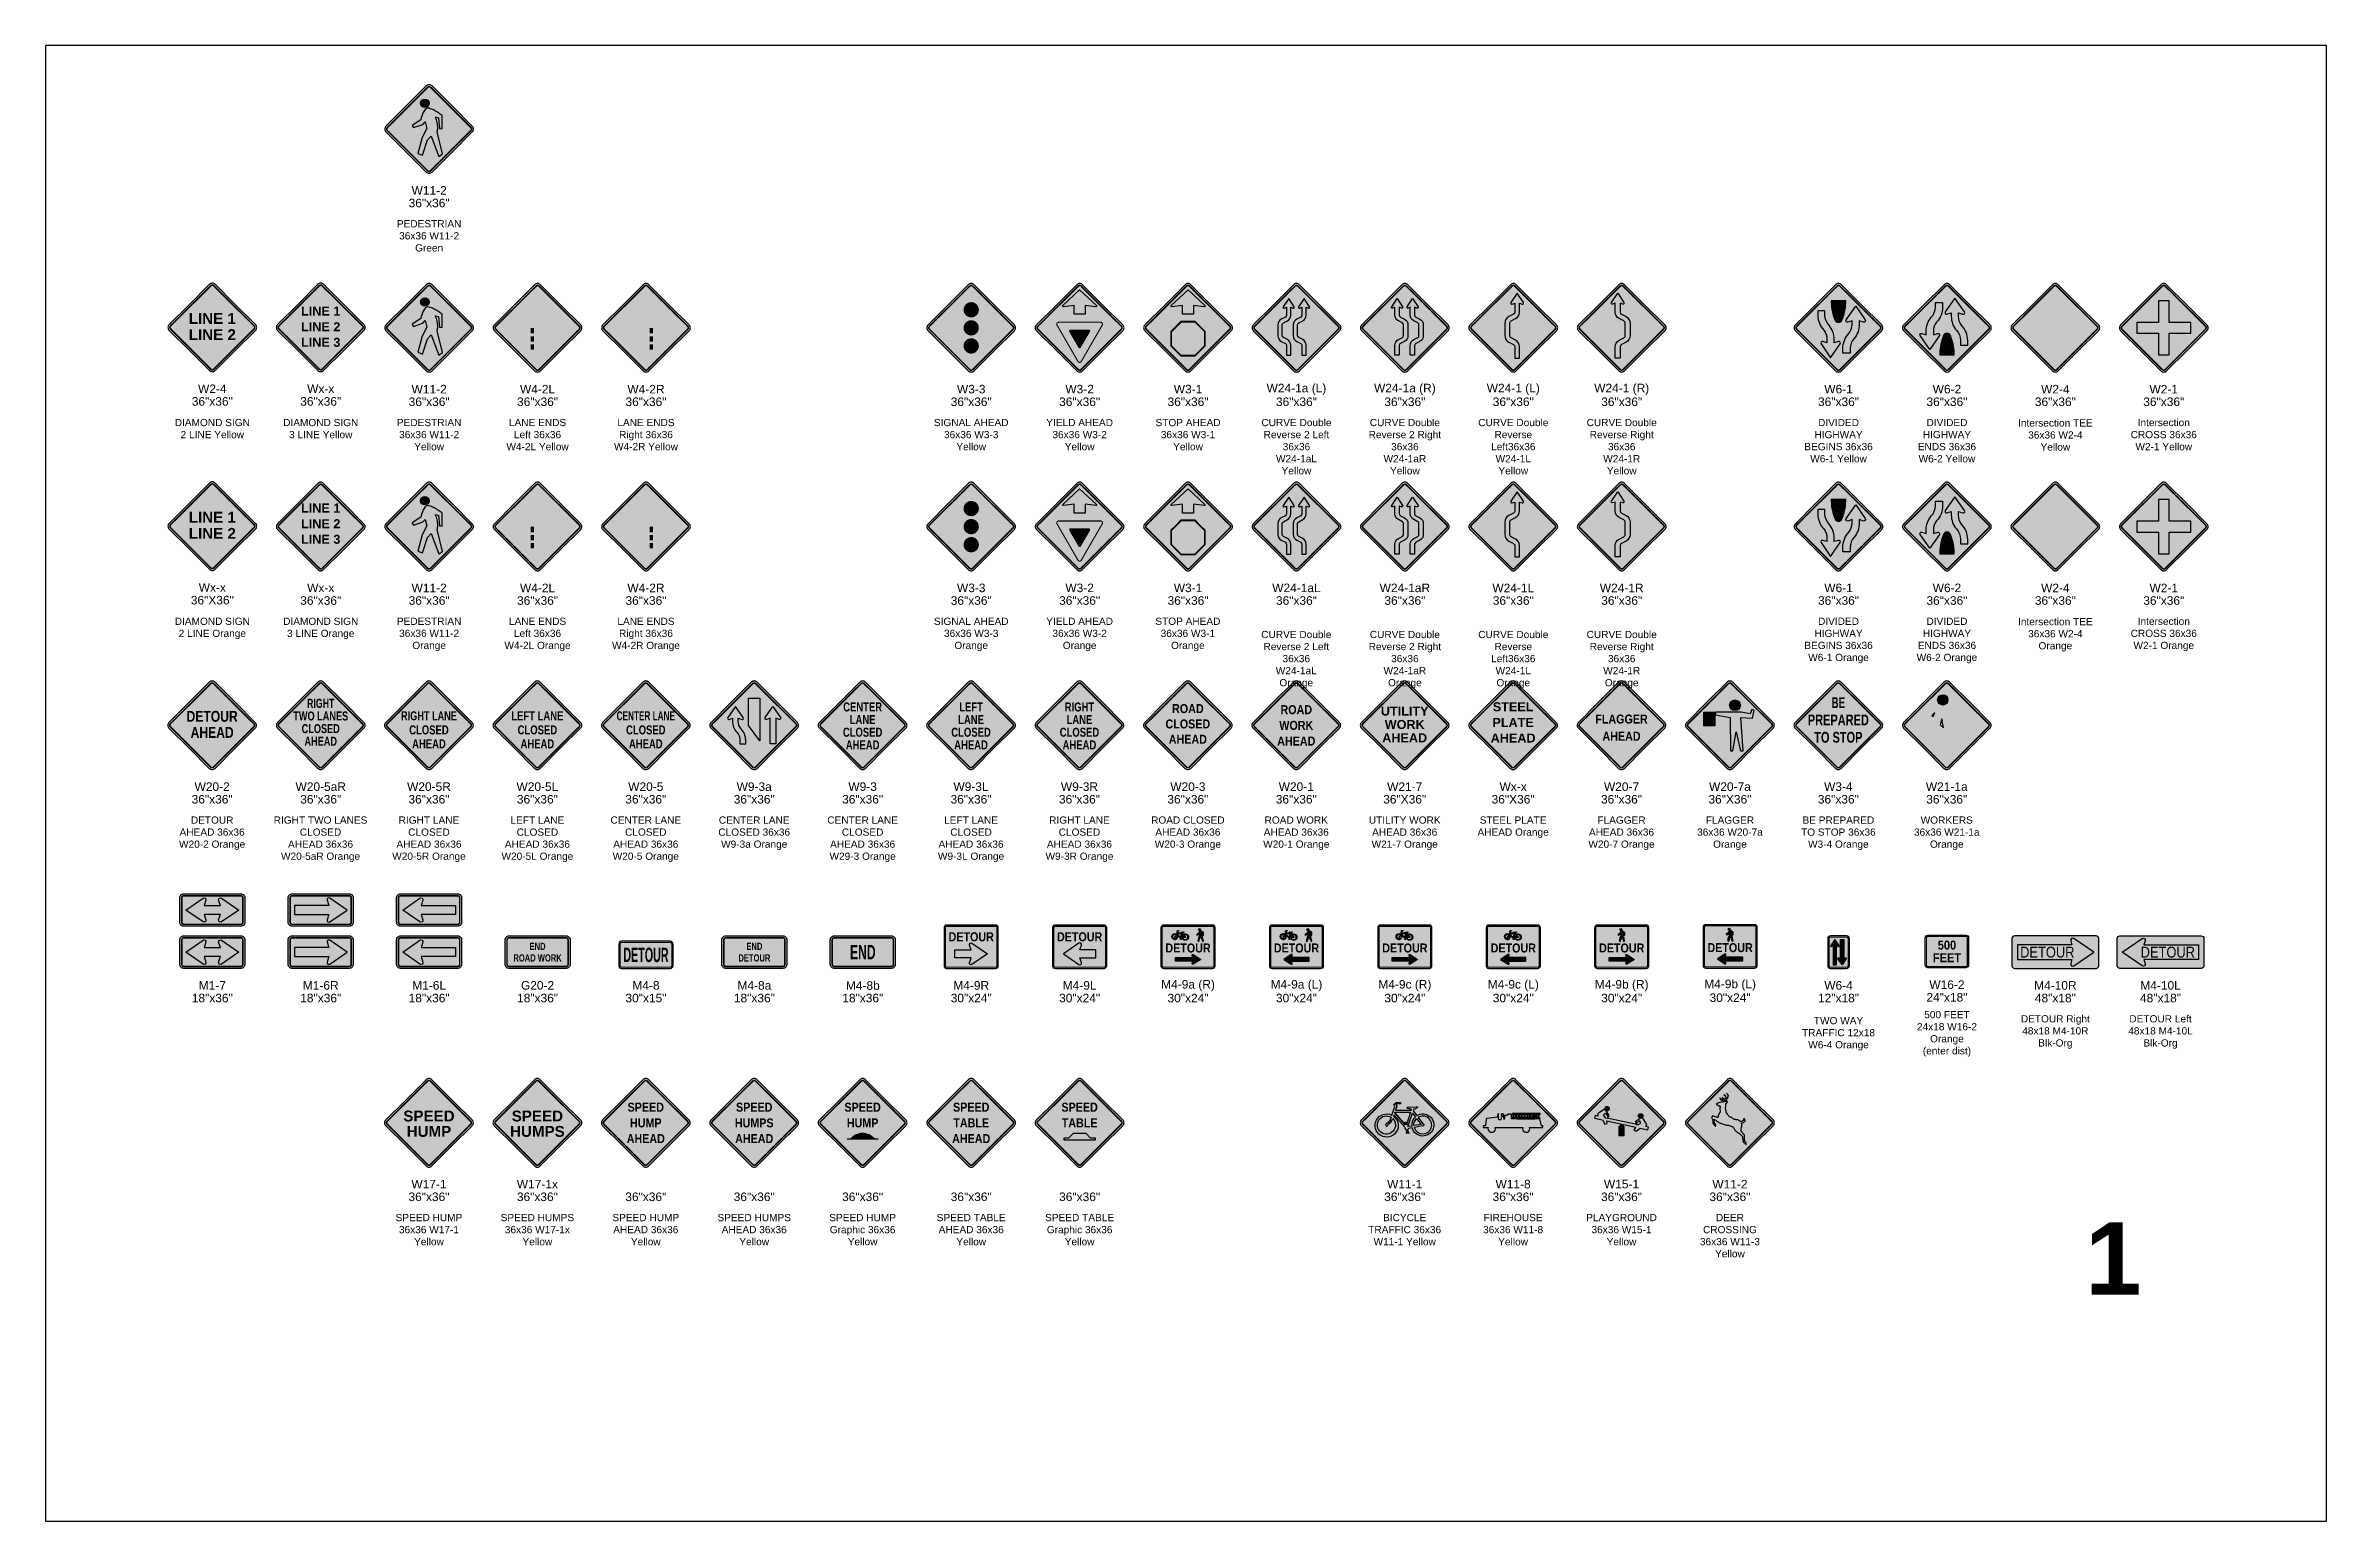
# Model space of a CAD drawing. Header units: inches. Extents: x -32 to 2634, y 197 to 1831.
# Drawn here: x -32 to 1230, y 1014 to 1831 of the extents above; entities that cross this region are included whole.
import ezdxf
from ezdxf.enums import TextEntityAlignment as Align

# ---------------------------------------------------------------- set-up
doc = ezdxf.new("R2010")
doc.units = ezdxf.units.IN
doc.header["$MEASUREMENT"] = 0
doc.layers.add('0 @ 1', color=7, linetype='Continuous')
doc.layers.add('NO SHOW', color=252, linetype='Continuous', plot=False)
doc.styles.add('ARIAL', font='arial.ttf')
doc.styles.add('ARIAL BOLD', font='arialbd.ttf')
doc.styles.get("Standard").update_dxf_attribs({"font": 'arial.ttf'})

msp = doc.modelspace()

# ---------------------------------------------------------------- texts
at = {"color": 1, "char_height": 4, "attachment_point": 2}
for s, insert, width in [('PEDESTRIAN 36x36 W11-2 Green', (180, 1734.1), 41.673), ('DIAMOND SIGN\\P2 LINE Yellow', (60, 1624.1), 78.251), ('DIAMOND SIGN\\P3 LINE Yellow', (120, 1624.1), 78.251), ('PEDESTRIAN 36x36 W11-2 Yellow', (180, 1624.1), 41.673), ('LANE ENDS Left 36x36 W4-2L Yellow', (240, 1624.1), 41.673), ('LANE ENDS Right 36x36 W4-2R Yellow', (300, 1624.1), 41.673), ('SIGNAL AHEAD 36x36 W3-3 Yellow', (480, 1624.1), 41.673), ('YIELD AHEAD 36x36 W3-2 Yellow', (540, 1624.1), 41.673), ('STOP AHEAD 36x36 W3-1 Yellow', (600, 1624.1), 41.673), ('CURVE Double Reverse 2 Left\\P36x36\\PW24-1aL\\PYellow', (660, 1624.1), 41.673), ('CURVE Double Reverse 2 Right\\P36x36\\PW24-1aR\\PYellow', (720, 1624.1), 41.673), ('CURVE Double Reverse Left36x36\\PW24-1L\\PYellow', (780, 1624.1), 41.673), ('CURVE Double Reverse Right\\P36x36\\PW24-1R\\PYellow', (840, 1624.1), 41.673), ('DIVIDED HIGHWAY BEGINS 36x36 W6-1 Yellow', (960, 1624.1), 41.673), ('DIVIDED HIGHWAY ENDS 36x36 W6-2 Yellow', (1020, 1624.1), 41.673), ('Intersection TEE 36x36 W2-4 Yellow', (1080, 1623.9), 41.673), ('Intersection CROSS 36x36 W2-1 Yellow', (1140, 1624.1), 41.673), ('DIAMOND SIGN\\P2 LINE Orange', (60, 1514.1), 78.251), ('DIAMOND SIGN\\P3 LINE Orange', (120, 1514.1), 78.251), ('PEDESTRIAN 36x36 W11-2 Orange', (180, 1514.1), 41.673), ('LANE ENDS Left 36x36 W4-2L Orange', (240, 1514.1), 41.673), ('LANE ENDS Right 36x36 W4-2R Orange', (300, 1514.1), 41.673), ('SIGNAL AHEAD 36x36 W3-3 Orange', (480, 1514.1), 41.673), ('YIELD AHEAD 36x36 W3-2 Orange', (540, 1514.1), 41.673), ('STOP AHEAD 36x36 W3-1 Orange', (599.9, 1514.1), 41.673), ('CURVE Double Reverse 2 Left\\P36x36\\PW24-1aL\\POrange', (659.9, 1506.8), 41.673), ('CURVE Double Reverse 2 Right\\P36x36\\PW24-1aR\\POrange', (720, 1506.8), 41.673), ('CURVE Double Reverse Left36x36\\PW24-1L\\POrange', (780, 1506.8), 41.673), ('CURVE Double Reverse Right\\P36x36\\PW24-1R\\POrange', (840, 1506.8), 41.673), ('DIVIDED HIGHWAY BEGINS 36x36 W6-1 Orange', (960, 1514.1), 41.673), ('DIVIDED HIGHWAY ENDS 36x36 W6-2 Orange', (1020, 1514.1), 41.673), ('Intersection TEE 36x36 W2-4 Orange', (1080, 1513.9), 41.673), ('Intersection CROSS 36x36 W2-1 Orange', (1140, 1514.1), 41.673), ('DETOUR AHEAD 36x36 W20-2 Orange', (59.9, 1404.1), 41.673), ('RIGHT TWO LANES CLOSED \\PAHEAD 36x36 W20-5aR Orange', (119.9, 1404.1), 53.442), ('RIGHT LANE CLOSED \\PAHEAD 36x36 W20-5R Orange', (179.9, 1404.1), 41.673), ('LEFT LANE CLOSED \\PAHEAD 36x36 W20-5L Orange', (239.9, 1404.1), 41.673), ('CENTER LANE CLOSED \\PAHEAD 36x36 W20-5 Orange', (299.9, 1404.1), 41.673), ('CENTER LANE CLOSED 36x36 W9-3a Orange', (359.9, 1404.1), 41.673), ('CENTER LANE CLOSED \\PAHEAD 36x36 W29-3 Orange', (419.9, 1404.1), 41.673), ('LEFT LANE CLOSED \\PAHEAD 36x36 W9-3L Orange', (479.9, 1404.1), 41.673), ('RIGHT LANE CLOSED \\PAHEAD 36x36 W9-3R Orange', (539.9, 1404.1), 41.673), ('ROAD CLOSED AHEAD 36x36 W20-3 Orange', (599.9, 1404.1), 41.673), ('ROAD WORK\\PAHEAD 36x36 W20-1 Orange', (659.9, 1404.1), 41.673), ('UTILITY WORK\\PAHEAD 36x36 W21-7 Orange', (719.9, 1404.1), 41.673), ('STEEL PLATE AHEAD Orange', (779.9, 1404.1), 41.673), ('FLAGGER\\PAHEAD 36x36 W20-7 Orange', (839.9, 1404.1), 41.673), ('FLAGGER 36x36 W20-7a Orange', (899.9, 1404.1), 41.673), ('BE PREPARED TO STOP 36x36 W3-4 Orange', (959.9, 1404.1), 41.673), ('WORKERS 36x36 W21-1a Orange', (1019.9, 1404.1), 41.673), ('TWO WAY TRAFFIC 12x18 W6-4 Orange', (960, 1293.1), 41.673), ('500 FEET 24x18 W16-2 \\POrange\\P(enter dist)', (1020, 1296.4), 36.754), ('DETOUR Right 48x18 M4-10R Blk-Org', (1080, 1294.1), 41.673), ('DETOUR Left 48x18 M4-10L Blk-Org', (1138.2, 1294.1), 41.673), ('SPEED HUMP 36x36 W17-1 Yellow', (179.9, 1184.1), 41.673), ('SPEED HUMPS 36x36 W17-1x Yellow', (239.9, 1184.1), 41.673), ('SPEED HUMP AHEAD 36x36 Yellow', (299.9, 1184.1), 41.673), ('SPEED HUMPS AHEAD 36x36 Yellow', (359.9, 1184.1), 41.673), ('SPEED HUMP Graphic 36x36 Yellow', (419.9, 1184.1), 41.673), ('SPEED TABLE AHEAD 36x36 Yellow', (480, 1184.1), 41.673), ('SPEED TABLE Graphic 36x36 Yellow', (540, 1184.1), 41.673), ('BICYCLE TRAFFIC 36x36 W11-1 Yellow', (719.9, 1184.1), 41.673), ('FIREHOUSE 36x36 W11-8 Yellow', (779.9, 1184.1), 41.673), ('PLAYGROUND 36x36 W15-1 Yellow', (839.9, 1184.1), 41.673), ('DEER CROSSING 36x36 W11-3 Yellow', (899.9, 1184.1), 41.673)]:
    msp.add_mtext(s, dxfattribs=dict(at, insert=insert, width=width))
at = {"layer": 'NO SHOW', "style": 'ARIAL BOLD'}
msp.add_text('1', height=40, dxfattribs=at).set_placement((1096.5, 1139.5))

# ---------------------------------------------------------------- blocks, each defined once
blk = doc.blocks.new('CURVE Double Reverse Left 36x36 W24-1L Yellow')
h = blk.add_hatch(color=40)
edge = h.paths.add_edge_path()
edge.add_line((1.6, 0.7), (23.9, 22.9))
edge.add_arc((22.3, 24.5), 2.25, 315, 405)
edge.add_line((23.9, 26.1), (1.6, 48.4))
edge.add_arc((0, 46.8), 2.25, 45, 135)
edge.add_line((-1.6, 48.4), (-23.9, 26.1))
edge.add_arc((-22.3, 24.5), 2.25, 135, 225)
edge.add_line((-23.9, 22.9), (-1.6, 0.7))
edge.add_arc((0, 2.2), 2.25, 225, 315)
at = {"true_color": 0x000000}
h = blk.add_hatch(color=18, dxfattribs=at)
edge = h.paths.add_edge_path()
edge.add_line((-2.5, 16.5), (0.1, 15.2))
edge.add_arc((-0.6, 14), 1.37, 0.0794, 62.302, ccw=False)
edge.add_line((0.8, 14), (0.8, 7.7))
edge.add_line((0.8, 7.7), (3.5, 7.7))
edge.add_line((3.5, 7.7), (3.5, 14))
edge.add_arc((-0.6, 14), 4.12, 0.0001, 62.3814)
edge.add_line((1.3, 17.6), (-1.2, 18.9))
edge.add_arc((-0.6, 20.2), 1.37, 180, 242.391, ccw=False)
edge.add_line((-1.9, 20.2), (-1.9, 27))
edge.add_arc((-0.6, 27), 1.37, 117.609, 180, ccw=False)
edge.add_line((-1.2, 28.3), (1.3, 29.6))
edge.add_arc((-0.6, 33.2), 4.12, 297.6187, 359.9998)
edge.add_line((3.5, 33.2), (3.5, 38.1))
edge.add_line((3.5, 38.1), (5, 37.6))
edge.add_arc((5.2, 38.2), 0.563, 250.9917, 393.4475)
edge.add_line((5.6, 38.5), (2.2, 43.7))
edge.add_line((2.2, 43.7), (-1.3, 38.5))
edge.add_arc((-0.8, 38.2), 0.563, 146.5525, 289.0083)
edge.add_line((-0.6, 37.6), (0.8, 38.1))
edge.add_line((0.8, 38.1), (0.8, 33.2))
edge.add_arc((-0.6, 33.2), 1.37, 297.698, 359.9206, ccw=False)
edge.add_line((0.1, 32), (-2.5, 30.7))
edge.add_arc((-0.6, 27), 4.12, 117.6181, 180)
edge.add_line((-4.7, 27), (-4.7, 20.2))
edge.add_arc((-0.6, 20.2), 4.12, 180, 242.3819)
at = {"color": 40}
blk.add_lwpolyline([(-1.6, 48.4), (-12.7, 37.3), (-23.9, 26.1, 0.414214), (-23.9, 22.9), (-12.7, 11.8), (-1.6, 0.7, 0.414214), (1.6, 0.7), (12.7, 11.8), (23.9, 22.9, 0.414214), (23.9, 26.1), (12.7, 37.3), (1.6, 48.4, 0.414214)], format="xyb", close=True, dxfattribs=at)
at = {"color": 18, "true_color": 0x000000, "const_width": 0.875}
blk.add_lwpolyline([(0.8, 1.4), (23.1, 23.7, 0.414214), (23.1, 25.4), (0.8, 47.6, 0.414214), (-0.8, 47.6), (-23.1, 25.4, 0.414214), (-23.1, 23.7), (-0.8, 1.4, 0.414214)], format="xyb", close=True, dxfattribs=at)
at = {"color": 18, "true_color": 0x000000}
blk.add_lwpolyline([(0.8, 33.2, -0.278371), (0.1, 32), (-2.5, 30.7, 0.27912), (-4.7, 27), (-4.7, 20.2, 0.27912), (-2.5, 16.5), (0.1, 15.2, -0.278371), (0.8, 14), (0.8, 7.7), (2.2, 7.7), (3.5, 7.7), (3.5, 14, 0.279117), (1.3, 17.6), (-1.2, 18.9, -0.279163), (-1.9, 20.2), (-1.9, 27, -0.279163), (-1.2, 28.3), (1.3, 29.6, 0.279116), (3.5, 33.2), (3.5, 38.1), (5, 37.6, 0.716298), (5.6, 38.5), (2.2, 43.7), (-1.3, 38.5, 0.716298), (-0.6, 37.6), (0.8, 38.1)], format="xyb", close=True, dxfattribs=at)
at = {"style": 'ARIAL'}
for tag, p in [('SIGN_NO.', (0, -9.4)), ('SIGN_DIM', (0, -16.4))]:
    blk.add_attdef(tag, text='', height=4.73, dxfattribs=at).set_placement(p, align=Align.MIDDLE)
blk = doc.blocks.new('CURVE Double Reverse Right36x36 W24-1R Yellow')
h = blk.add_hatch(color=40)
edge = h.paths.add_edge_path()
edge.add_line((1.6, 0.7), (23.9, 22.9))
edge.add_arc((22.3, 24.5), 2.25, 315, 405)
edge.add_line((23.9, 26.1), (1.6, 48.4))
edge.add_arc((0, 46.8), 2.25, 45, 135)
edge.add_line((-1.6, 48.4), (-23.9, 26.1))
edge.add_arc((-22.3, 24.5), 2.25, 135, 225)
edge.add_line((-23.9, 22.9), (-1.6, 0.7))
edge.add_arc((0, 2.2), 2.25, 225, 315)
at = {"true_color": 0x000000}
h = blk.add_hatch(color=18, dxfattribs=at)
edge = h.paths.add_edge_path()
edge.add_arc((0.5, 27), 1.37, 0, 62.391, ccw=False)
edge.add_line((1.9, 27), (1.9, 20.2))
edge.add_arc((0.5, 20.2), 1.37, -62.391, 0, ccw=False)
edge.add_line((1.1, 18.9), (-1.4, 17.6))
edge.add_arc((0.5, 14), 4.12, 117.6186, 179.9999)
edge.add_line((-3.6, 14), (-3.6, 7.7))
edge.add_line((-3.6, 7.7), (-0.9, 7.7))
edge.add_line((-0.9, 7.7), (-0.9, 14))
edge.add_arc((0.5, 14), 1.37, 117.698, 179.9206, ccw=False)
edge.add_line((-0.1, 15.2), (2.4, 16.5))
edge.add_arc((0.5, 20.2), 4.12, 297.6181, 360)
edge.add_line((4.6, 20.2), (4.6, 27))
edge.add_arc((0.5, 27), 4.12, 360, 422.3819)
edge.add_line((2.4, 30.7), (-0.1, 32))
edge.add_arc((0.5, 33.2), 1.37, 180.0794, 242.302, ccw=False)
edge.add_line((-0.9, 33.2), (-0.9, 38.1))
edge.add_line((-0.9, 38.1), (0.6, 37.6))
edge.add_arc((0.8, 38.2), 0.563, 250.9917, 393.4475)
edge.add_line((1.2, 38.5), (-2.2, 43.7))
edge.add_line((-2.2, 43.7), (-5.7, 38.5))
edge.add_arc((-5.2, 38.2), 0.563, 146.5525, 289.0083)
edge.add_line((-5.1, 37.6), (-3.6, 38.1))
edge.add_line((-3.6, 38.1), (-3.6, 33.2))
edge.add_arc((0.5, 33.2), 4.12, 180.0002, 242.3813)
edge.add_line((-1.4, 29.6), (1.1, 28.3))
at = {"color": 40}
blk.add_lwpolyline([(-1.6, 48.4), (-12.7, 37.3), (-23.9, 26.1, 0.414214), (-23.9, 22.9), (-12.7, 11.8), (-1.6, 0.7, 0.414214), (1.6, 0.7), (12.7, 11.8), (23.9, 22.9, 0.414214), (23.9, 26.1), (12.7, 37.3), (1.6, 48.4, 0.414214)], format="xyb", close=True, dxfattribs=at)
at = {"color": 18, "true_color": 0x000000, "const_width": 0.875}
blk.add_lwpolyline([(0.8, 1.4), (23.1, 23.7, 0.414214), (23.1, 25.4), (0.8, 47.6, 0.414214), (-0.8, 47.6), (-23.1, 25.4, 0.414214), (-23.1, 23.7), (-0.8, 1.4, 0.414214)], format="xyb", close=True, dxfattribs=at)
at = {"color": 18, "true_color": 0x000000}
blk.add_lwpolyline([(-0.9, 33.2, 0.278371), (-0.1, 32), (2.4, 30.7, -0.27912), (4.6, 27), (4.6, 20.2, -0.27912), (2.4, 16.5), (-0.1, 15.2, 0.278371), (-0.9, 14), (-0.9, 7.7), (-2.2, 7.7), (-3.6, 7.7), (-3.6, 14, -0.279117), (-1.4, 17.6), (1.1, 18.9, 0.279163), (1.9, 20.2), (1.9, 27, 0.279163), (1.1, 28.3), (-1.4, 29.6, -0.279116), (-3.6, 33.2), (-3.6, 38.1), (-5.1, 37.6, -0.716298), (-5.7, 38.5), (-2.2, 43.7), (1.2, 38.5, -0.716298), (0.6, 37.6), (-0.9, 38.1)], format="xyb", close=True, dxfattribs=at)
at = {"style": 'ARIAL'}
for tag, p in [('SIGN_NO.', (0, -9.4)), ('SIGN_DIM', (0, -16.4))]:
    blk.add_attdef(tag, text='', height=4.73, dxfattribs=at).set_placement(p, align=Align.MIDDLE)
blk = doc.blocks.new('CURVE Double Reverse 2 Left 36x36 W24-1aL Yellow')
h = blk.add_hatch(color=40)
edge = h.paths.add_edge_path()
edge.add_line((1.6, 0.7), (23.9, 22.9))
edge.add_arc((22.3, 24.5), 2.25, 315, 405)
edge.add_line((23.9, 26.1), (1.6, 48.4))
edge.add_arc((0, 46.8), 2.25, 45, 135)
edge.add_line((-1.6, 48.4), (-23.9, 26.1))
edge.add_arc((-22.3, 24.5), 2.25, 135, 225)
edge.add_line((-23.9, 22.9), (-1.6, 0.7))
edge.add_arc((0, 2.2), 2.25, 225, 315)
at = {"true_color": 0x000000}
h = blk.add_hatch(color=18, dxfattribs=at)
edge = h.paths.add_edge_path()
edge.add_arc((-6.7, 26.2), 1.19, 477.609, 540)
edge.add_line((-7.9, 26.2), (-7.9, 20.2))
edge.add_arc((-6.7, 20.2), 1.19, 540, 602.391)
edge.add_line((-7.2, 19.1), (-5, 18))
edge.add_arc((-6.7, 14.8), 3.59, 360.0001, 422.3814, ccw=False)
edge.add_line((-3.1, 14.8), (-3.1, 9.3))
edge.add_line((-3.1, 9.3), (-5.5, 9.3))
edge.add_line((-5.5, 9.3), (-5.5, 14.8))
edge.add_arc((-6.7, 14.8), 1.2, 360.0794, 422.302)
edge.add_line((-6.1, 15.8), (-8.4, 17))
edge.add_arc((-6.7, 20.2), 3.59, 180, 242.3819, ccw=False)
edge.add_line((-10.3, 20.2), (-10.3, 26.2))
edge.add_arc((-6.7, 26.2), 3.59, 117.6181, 180, ccw=False)
edge.add_line((-8.4, 29.4), (-6.1, 30.5))
edge.add_arc((-6.7, 31.6), 1.2, 297.698, 359.9206)
edge.add_line((-5.5, 31.6), (-5.5, 35.9))
edge.add_line((-5.5, 35.9), (-6.8, 35.4))
edge.add_arc((-6.9, 35.9), 0.492, 146.5525, 289.0083, ccw=False)
edge.add_line((-7.3, 36.2), (-4.3, 40.8))
edge.add_line((-4.3, 40.8), (-1.3, 36.2))
edge.add_arc((-1.7, 35.9), 0.492, 250.9917, 393.4475, ccw=False)
edge.add_line((-1.8, 35.4), (-3.1, 35.9))
edge.add_line((-3.1, 35.9), (-3.1, 31.6))
edge.add_arc((-6.7, 31.6), 3.59, 297.6187, 359.9998, ccw=False)
edge.add_line((-5, 28.4), (-7.2, 27.2))
h = blk.add_hatch(color=18, dxfattribs=at)
edge = h.paths.add_edge_path()
edge.add_arc((1.8, 26.2), 1.19, 477.609, 540)
edge.add_line((0.6, 26.2), (0.6, 20.2))
edge.add_arc((1.8, 20.2), 1.19, 540, 602.391)
edge.add_line((1.3, 19.1), (3.5, 18))
edge.add_arc((1.8, 14.8), 3.59, 360.0001, 422.3814, ccw=False)
edge.add_line((5.4, 14.8), (5.4, 9.3))
edge.add_line((5.4, 9.3), (3, 9.3))
edge.add_line((3, 9.3), (3, 14.8))
edge.add_arc((1.8, 14.8), 1.2, 360.0794, 422.302)
edge.add_line((2.4, 15.8), (0.2, 17))
edge.add_arc((1.8, 20.2), 3.59, 180, 242.3819, ccw=False)
edge.add_line((-1.8, 20.2), (-1.8, 26.2))
edge.add_arc((1.8, 26.2), 3.59, 117.6181, 180, ccw=False)
edge.add_line((0.2, 29.4), (2.4, 30.5))
edge.add_arc((1.8, 31.6), 1.2, 297.698, 359.9206)
edge.add_line((3, 31.6), (3, 35.9))
edge.add_line((3, 35.9), (1.8, 35.4))
edge.add_arc((1.6, 35.9), 0.492, 146.5525, 289.0083, ccw=False)
edge.add_line((1.2, 36.2), (4.2, 40.8))
edge.add_line((4.2, 40.8), (7.3, 36.2))
edge.add_arc((6.8, 35.9), 0.492, 250.9917, 393.4475, ccw=False)
edge.add_line((6.7, 35.4), (5.4, 35.9))
edge.add_line((5.4, 35.9), (5.4, 31.6))
edge.add_arc((1.8, 31.6), 3.59, 297.6187, 359.9998, ccw=False)
edge.add_line((3.5, 28.4), (1.3, 27.2))
at = {"color": 40}
blk.add_lwpolyline([(-1.6, 48.4), (-12.7, 37.3), (-23.9, 26.1, 0.414214), (-23.9, 22.9), (-12.7, 11.8), (-1.6, 0.7, 0.414214), (1.6, 0.7), (12.7, 11.8), (23.9, 22.9, 0.414214), (23.9, 26.1), (12.7, 37.3), (1.6, 48.4, 0.414214)], format="xyb", close=True, dxfattribs=at)
at = {"color": 18, "true_color": 0x000000, "const_width": 0.875}
blk.add_lwpolyline([(0.8, 1.4), (23.1, 23.7, 0.414214), (23.1, 25.4), (0.8, 47.6, 0.414214), (-0.8, 47.6), (-23.1, 25.4, 0.414214), (-23.1, 23.7), (-0.8, 1.4, 0.414214)], format="xyb", close=True, dxfattribs=at)
at = {"color": 18, "true_color": 0x000000}
for points in [[(-5.5, 31.6, -0.278371), (-6.1, 30.5), (-8.4, 29.4, 0.27912), (-10.3, 26.2), (-10.3, 20.2, 0.27912), (-8.4, 17), (-6.1, 15.8, -0.278371), (-5.5, 14.8), (-5.5, 9.3), (-4.3, 9.3), (-3.1, 9.3), (-3.1, 14.8, 0.279117), (-5, 18), (-7.2, 19.1, -0.279163), (-7.9, 20.2), (-7.9, 26.2, -0.279163), (-7.2, 27.2), (-5, 28.4, 0.279116), (-3.1, 31.6), (-3.1, 35.9), (-1.8, 35.4, 0.716298), (-1.3, 36.2), (-4.3, 40.8), (-7.3, 36.2, 0.716298), (-6.8, 35.4), (-5.5, 35.9)], [(3, 31.6, -0.278371), (2.4, 30.5), (0.2, 29.4, 0.27912), (-1.8, 26.2), (-1.8, 20.2, 0.27912), (0.2, 17), (2.4, 15.8, -0.278371), (3, 14.8), (3, 9.3), (4.2, 9.3), (5.4, 9.3), (5.4, 14.8, 0.279117), (3.5, 18), (1.3, 19.1, -0.279163), (0.6, 20.2), (0.6, 26.2, -0.279163), (1.3, 27.2), (3.5, 28.4, 0.279116), (5.4, 31.6), (5.4, 35.9), (6.7, 35.4, 0.716298), (7.3, 36.2), (4.2, 40.8), (1.2, 36.2, 0.716298), (1.8, 35.4), (3, 35.9)]]:
    blk.add_lwpolyline(points, format="xyb", close=True, dxfattribs=at)
at = {"style": 'ARIAL'}
for tag, p in [('SIGN_NO.', (0, -9.4)), ('SIGN_DIM', (0, -16.4))]:
    blk.add_attdef(tag, text='', height=4.73, dxfattribs=at).set_placement(p, align=Align.MIDDLE)
blk = doc.blocks.new('CURVE Double Reverse 2 Right 36x36 W24-1aR Yellow')
h = blk.add_hatch(color=40)
edge = h.paths.add_edge_path()
edge.add_line((1.6, 0.7), (23.9, 22.9))
edge.add_arc((22.3, 24.5), 2.25, 315, 405)
edge.add_line((23.9, 26.1), (1.6, 48.4))
edge.add_arc((0, 46.8), 2.25, 45, 135)
edge.add_line((-1.6, 48.4), (-23.9, 26.1))
edge.add_arc((-22.3, 24.5), 2.25, 135, 225)
edge.add_line((-23.9, 22.9), (-1.6, 0.7))
edge.add_arc((0, 2.2), 2.25, 225, 315)
at = {"true_color": 0x000000}
h = blk.add_hatch(color=18, dxfattribs=at)
edge = h.paths.add_edge_path()
edge.add_arc((-1.9, 26.2), 1.19, 0, 62.391, ccw=False)
edge.add_line((-0.7, 26.2), (-0.7, 20.2))
edge.add_arc((-1.9, 20.2), 1.19, -62.391, 0, ccw=False)
edge.add_line((-1.4, 19.1), (-3.6, 18))
edge.add_arc((-1.9, 14.8), 3.59, 117.6186, 179.9999)
edge.add_line((-5.5, 14.8), (-5.5, 9.3))
edge.add_line((-5.5, 9.3), (-3.1, 9.3))
edge.add_line((-3.1, 9.3), (-3.1, 14.8))
edge.add_arc((-1.9, 14.8), 1.2, 117.698, 179.9206, ccw=False)
edge.add_line((-2.5, 15.8), (-0.2, 17))
edge.add_arc((-1.9, 20.2), 3.59, 297.6181, 360)
edge.add_line((1.7, 20.2), (1.7, 26.2))
edge.add_arc((-1.9, 26.2), 3.59, 360, 422.3819)
edge.add_line((-0.2, 29.4), (-2.5, 30.5))
edge.add_arc((-1.9, 31.6), 1.2, 180.0794, 242.302, ccw=False)
edge.add_line((-3.1, 31.6), (-3.1, 35.9))
edge.add_line((-3.1, 35.9), (-1.8, 35.4))
edge.add_arc((-1.7, 35.9), 0.492, 250.9917, 393.4475)
edge.add_line((-1.3, 36.2), (-4.3, 40.8))
edge.add_line((-4.3, 40.8), (-7.3, 36.2))
edge.add_arc((-6.9, 35.9), 0.492, 146.5525, 289.0083)
edge.add_line((-6.8, 35.4), (-5.5, 35.9))
edge.add_line((-5.5, 35.9), (-5.5, 31.6))
edge.add_arc((-1.9, 31.6), 3.59, 180.0002, 242.3813)
edge.add_line((-3.6, 28.4), (-1.4, 27.2))
h = blk.add_hatch(color=18, dxfattribs=at)
edge = h.paths.add_edge_path()
edge.add_arc((6.6, 26.2), 1.19, 0, 62.391, ccw=False)
edge.add_line((7.8, 26.2), (7.8, 20.2))
edge.add_arc((6.6, 20.2), 1.19, -62.391, 0, ccw=False)
edge.add_line((7.2, 19.1), (5, 18))
edge.add_arc((6.6, 14.8), 3.59, 117.6186, 179.9999)
edge.add_line((3, 14.8), (3, 9.3))
edge.add_line((3, 9.3), (5.4, 9.3))
edge.add_line((5.4, 9.3), (5.4, 14.8))
edge.add_arc((6.6, 14.8), 1.2, 117.698, 179.9206, ccw=False)
edge.add_line((6.1, 15.8), (8.3, 17))
edge.add_arc((6.6, 20.2), 3.59, 297.6181, 360)
edge.add_line((10.2, 20.2), (10.2, 26.2))
edge.add_arc((6.6, 26.2), 3.59, 360, 422.3819)
edge.add_line((8.3, 29.4), (6.1, 30.5))
edge.add_arc((6.6, 31.6), 1.2, 180.0794, 242.302, ccw=False)
edge.add_line((5.4, 31.6), (5.4, 35.9))
edge.add_line((5.4, 35.9), (6.7, 35.4))
edge.add_arc((6.8, 35.9), 0.492, 250.9917, 393.4475)
edge.add_line((7.3, 36.2), (4.2, 40.8))
edge.add_line((4.2, 40.8), (1.2, 36.2))
edge.add_arc((1.6, 35.9), 0.492, 146.5525, 289.0083)
edge.add_line((1.8, 35.4), (3, 35.9))
edge.add_line((3, 35.9), (3, 31.6))
edge.add_arc((6.6, 31.6), 3.59, 180.0002, 242.3813)
edge.add_line((5, 28.4), (7.2, 27.2))
at = {"color": 40}
blk.add_lwpolyline([(-1.6, 48.4), (-12.7, 37.3), (-23.9, 26.1, 0.414214), (-23.9, 22.9), (-12.7, 11.8), (-1.6, 0.7, 0.414214), (1.6, 0.7), (12.7, 11.8), (23.9, 22.9, 0.414214), (23.9, 26.1), (12.7, 37.3), (1.6, 48.4, 0.414214)], format="xyb", close=True, dxfattribs=at)
at = {"color": 18, "true_color": 0x000000, "const_width": 0.875}
blk.add_lwpolyline([(0.8, 1.4), (23.1, 23.7, 0.414214), (23.1, 25.4), (0.8, 47.6, 0.414214), (-0.8, 47.6), (-23.1, 25.4, 0.414214), (-23.1, 23.7), (-0.8, 1.4, 0.414214)], format="xyb", close=True, dxfattribs=at)
at = {"color": 18, "true_color": 0x000000}
for points in [[(-3.1, 31.6, 0.278371), (-2.5, 30.5), (-0.2, 29.4, -0.27912), (1.7, 26.2), (1.7, 20.2, -0.27912), (-0.2, 17), (-2.5, 15.8, 0.278371), (-3.1, 14.8), (-3.1, 9.3), (-4.3, 9.3), (-5.5, 9.3), (-5.5, 14.8, -0.279117), (-3.6, 18), (-1.4, 19.1, 0.279163), (-0.7, 20.2), (-0.7, 26.2, 0.279163), (-1.4, 27.2), (-3.6, 28.4, -0.279116), (-5.5, 31.6), (-5.5, 35.9), (-6.8, 35.4, -0.716298), (-7.3, 36.2), (-4.3, 40.8), (-1.3, 36.2, -0.716298), (-1.8, 35.4), (-3.1, 35.9)], [(5.4, 31.6, 0.278371), (6.1, 30.5), (8.3, 29.4, -0.27912), (10.2, 26.2), (10.2, 20.2, -0.27912), (8.3, 17), (6.1, 15.8, 0.278371), (5.4, 14.8), (5.4, 9.3), (4.2, 9.3), (3, 9.3), (3, 14.8, -0.279117), (5, 18), (7.2, 19.1, 0.279163), (7.8, 20.2), (7.8, 26.2, 0.279163), (7.2, 27.2), (5, 28.4, -0.279116), (3, 31.6), (3, 35.9), (1.8, 35.4, -0.716298), (1.2, 36.2), (4.2, 40.8), (7.3, 36.2, -0.716298), (6.7, 35.4), (5.4, 35.9)]]:
    blk.add_lwpolyline(points, format="xyb", close=True, dxfattribs=at)
at = {"style": 'ARIAL'}
for tag, p in [('SIGN_NO.', (0, -9.4)), ('SIGN_DIM', (0, -16.4))]:
    blk.add_attdef(tag, text='', height=4.73, dxfattribs=at).set_placement(p, align=Align.MIDDLE)
blk = doc.blocks.new('DIAMOND SIGN 2 LINE Yellow')
h = blk.add_hatch(color=40)
edge = h.paths.add_edge_path()
edge.add_line((1.6, 0.7), (23.9, 22.9))
edge.add_arc((22.3, 24.5), 2.25, 315, 405)
edge.add_line((23.9, 26.1), (1.6, 48.4))
edge.add_arc((0, 46.8), 2.25, 45, 135)
edge.add_line((-1.6, 48.4), (-23.9, 26.1))
edge.add_arc((-22.3, 24.5), 2.25, 135, 225)
edge.add_line((-23.9, 22.9), (-1.6, 0.7))
edge.add_arc((0, 2.2), 2.25, 225, 315)
at = {"color": 40}
blk.add_lwpolyline([(-1.6, 48.4), (-12.7, 37.3), (-23.9, 26.1, 0.414214), (-23.9, 22.9), (-12.7, 11.8), (-1.6, 0.7, 0.414214), (1.6, 0.7), (12.7, 11.8), (23.9, 22.9, 0.414214), (23.9, 26.1), (12.7, 37.3), (1.6, 48.4, 0.414214)], format="xyb", close=True, dxfattribs=at)
at = {"color": 18, "true_color": 0x000000, "const_width": 0.875}
blk.add_lwpolyline([(0.8, 1.4), (23.1, 23.7, 0.414214), (23.1, 25.4), (0.8, 47.6, 0.414214), (-0.8, 47.6), (-23.1, 25.4, 0.414214), (-23.1, 23.7), (-0.8, 1.4, 0.414214)], format="xyb", close=True, dxfattribs=at)
at = {"color": 18, "true_color": 0x000000, "style": 'ARIAL BOLD'}
for tag, p in [('LINE1', (0, 29.5)), ('LINE2', (0, 20.6))]:
    blk.add_attdef(tag, text='', height=6, dxfattribs=at).set_placement(p, align=Align.MIDDLE)
at = {"style": 'ARIAL'}
for tag, p in [('SIGN_NO.', (0, -9.4)), ('SIGN_DIM', (0, -16.4))]:
    blk.add_attdef(tag, text='', height=4.73, dxfattribs=at).set_placement(p, align=Align.MIDDLE)
blk = doc.blocks.new('DIAMOND SIGN 3 LINE Yellow')
h = blk.add_hatch(color=40)
edge = h.paths.add_edge_path()
edge.add_line((1.6, 0.7), (23.9, 22.9))
edge.add_arc((22.3, 24.5), 2.25, 315, 405)
edge.add_line((23.9, 26.1), (1.6, 48.4))
edge.add_arc((0, 46.8), 2.25, 45, 135)
edge.add_line((-1.6, 48.4), (-23.9, 26.1))
edge.add_arc((-22.3, 24.5), 2.25, 135, 225)
edge.add_line((-23.9, 22.9), (-1.6, 0.7))
edge.add_arc((0, 2.2), 2.25, 225, 315)
at = {"color": 40}
blk.add_lwpolyline([(-1.6, 48.4), (-12.7, 37.3), (-23.9, 26.1, 0.414214), (-23.9, 22.9), (-12.7, 11.8), (-1.6, 0.7, 0.414214), (1.6, 0.7), (12.7, 11.8), (23.9, 22.9, 0.414214), (23.9, 26.1), (12.7, 37.3), (1.6, 48.4, 0.414214)], format="xyb", close=True, dxfattribs=at)
at = {"color": 18, "true_color": 0x000000, "const_width": 0.875}
blk.add_lwpolyline([(0.8, 1.4), (23.1, 23.7, 0.414214), (23.1, 25.4), (0.8, 47.6, 0.414214), (-0.8, 47.6), (-23.1, 25.4, 0.414214), (-23.1, 23.7), (-0.8, 1.4, 0.414214)], format="xyb", close=True, dxfattribs=at)
at = {"color": 18, "true_color": 0x000000, "style": 'ARIAL BOLD'}
for tag, p in [('LINE1', (0, 31.1)), ('LINE2', (0, 22.4)), ('LINE3', (0, 13.8))]:
    blk.add_attdef(tag, text='', height=5, dxfattribs=at).set_placement(p, align=Align.CENTER)
at = {"style": 'ARIAL'}
for tag, p in [('SIGN_NO.', (0, -9.4)), ('SIGN_DIM', (0, -16.4))]:
    blk.add_attdef(tag, text='', height=4.73, dxfattribs=at).set_placement(p, align=Align.MIDDLE)
blk = doc.blocks.new('DIAMOND SIGN 2 LINE Orange')
h = blk.add_hatch(color=30)
edge = h.paths.add_edge_path()
edge.add_line((1.6, 0.7), (23.9, 22.9))
edge.add_arc((22.3, 24.5), 2.25, 315, 405)
edge.add_line((23.9, 26.1), (1.6, 48.4))
edge.add_arc((0, 46.8), 2.25, 45, 135)
edge.add_line((-1.6, 48.4), (-23.9, 26.1))
edge.add_arc((-22.3, 24.5), 2.25, 135, 225)
edge.add_line((-23.9, 22.9), (-1.6, 0.7))
edge.add_arc((0, 2.2), 2.25, 225, 315)
at = {"color": 30}
blk.add_lwpolyline([(-1.6, 48.4), (-12.7, 37.3), (-23.9, 26.1, 0.414214), (-23.9, 22.9), (-12.7, 11.8), (-1.6, 0.7, 0.414214), (1.6, 0.7), (12.7, 11.8), (23.9, 22.9, 0.414214), (23.9, 26.1), (12.7, 37.3), (1.6, 48.4, 0.414214)], format="xyb", close=True, dxfattribs=at)
at = {"color": 18, "true_color": 0x000000, "const_width": 0.875}
blk.add_lwpolyline([(0.8, 1.4), (23.1, 23.7, 0.414214), (23.1, 25.4), (0.8, 47.6, 0.414214), (-0.8, 47.6), (-23.1, 25.4, 0.414214), (-23.1, 23.7), (-0.8, 1.4, 0.414214)], format="xyb", close=True, dxfattribs=at)
at = {"color": 18, "true_color": 0x000000, "style": 'ARIAL BOLD'}
for tag, p in [('LINE1', (0, 29.5)), ('LINE2', (0, 20.6))]:
    blk.add_attdef(tag, text='', height=6, dxfattribs=at).set_placement(p, align=Align.MIDDLE)
at = {"style": 'ARIAL'}
for tag, p in [('SIGN_NO.', (0, -9.4)), ('SIGN_DIM', (0, -16.4))]:
    blk.add_attdef(tag, text='', height=4.73, dxfattribs=at).set_placement(p, align=Align.MIDDLE)
blk = doc.blocks.new('DIAMOND SIGN 3 LINE Orange')
h = blk.add_hatch(color=30)
edge = h.paths.add_edge_path()
edge.add_line((1.6, 0.7), (23.9, 22.9))
edge.add_arc((22.3, 24.5), 2.25, 315, 405)
edge.add_line((23.9, 26.1), (1.6, 48.4))
edge.add_arc((0, 46.8), 2.25, 45, 135)
edge.add_line((-1.6, 48.4), (-23.9, 26.1))
edge.add_arc((-22.3, 24.5), 2.25, 135, 225)
edge.add_line((-23.9, 22.9), (-1.6, 0.7))
edge.add_arc((0, 2.2), 2.25, 225, 315)
at = {"color": 30}
blk.add_lwpolyline([(-1.6, 48.4), (-12.7, 37.3), (-23.9, 26.1, 0.414214), (-23.9, 22.9), (-12.7, 11.8), (-1.6, 0.7, 0.414214), (1.6, 0.7), (12.7, 11.8), (23.9, 22.9, 0.414214), (23.9, 26.1), (12.7, 37.3), (1.6, 48.4, 0.414214)], format="xyb", close=True, dxfattribs=at)
at = {"color": 18, "true_color": 0x000000, "const_width": 0.875}
blk.add_lwpolyline([(0.8, 1.4), (23.1, 23.7, 0.414214), (23.1, 25.4), (0.8, 47.6, 0.414214), (-0.8, 47.6), (-23.1, 25.4, 0.414214), (-23.1, 23.7), (-0.8, 1.4, 0.414214)], format="xyb", close=True, dxfattribs=at)
at = {"color": 18, "true_color": 0x000000, "style": 'ARIAL BOLD'}
for tag, p in [('LINE1', (0, 32.3)), ('LINE2', (0, 23.6)), ('LINE3', (0, 15))]:
    blk.add_attdef(tag, text='', height=5, dxfattribs=at).set_placement(p, align=Align.CENTER)
at = {"style": 'ARIAL'}
for tag, p in [('SIGN_NO.', (0, -9.4)), ('SIGN_DIM', (0, -16.4))]:
    blk.add_attdef(tag, text='', height=4.73, dxfattribs=at).set_placement(p, align=Align.MIDDLE)
blk = doc.blocks.new('UTILITY WORK AHEAD 36x36 W21-7 Orange')
h = blk.add_hatch(color=30)
edge = h.paths.add_edge_path()
edge.add_line((1.6, 0.7), (23.9, 22.9))
edge.add_arc((22.3, 24.5), 2.25, 315, 405)
edge.add_line((23.9, 26.1), (1.6, 48.4))
edge.add_arc((0, 46.8), 2.25, 45, 135)
edge.add_line((-1.6, 48.4), (-23.9, 26.1))
edge.add_arc((-22.3, 24.5), 2.25, 135, 225)
edge.add_line((-23.9, 22.9), (-1.6, 0.7))
edge.add_arc((0, 2.2), 2.25, 225, 315)
at = {"color": 30}
blk.add_lwpolyline([(-1.6, 48.4), (-12.7, 37.3), (-23.9, 26.1, 0.414214), (-23.9, 22.9), (-12.7, 11.8), (-1.6, 0.7, 0.414214), (1.6, 0.7), (12.7, 11.8), (23.9, 22.9, 0.414214), (23.9, 26.1), (12.7, 37.3), (1.6, 48.4, 0.414214)], format="xyb", close=True, dxfattribs=at)
at = {"color": 18, "true_color": 0x000000, "const_width": 0.875}
blk.add_lwpolyline([(0.8, 1.4), (23.1, 23.7, 0.414214), (23.1, 25.4), (0.8, 47.6, 0.414214), (-0.8, 47.6), (-23.1, 25.4, 0.414214), (-23.1, 23.7), (-0.8, 1.4, 0.414214)], format="xyb", close=True, dxfattribs=at)
at = {"color": 18, "true_color": 0x000000, "style": 'ARIAL BOLD'}
for s, p in [('UTILITY', (0, 32.4)), ('WORK', (0, 25)), ('AHEAD', (0, 17.6))]:
    blk.add_text(s, height=5, dxfattribs=at).set_placement(p, align=Align.MIDDLE)
at = {"style": 'ARIAL'}
for tag, p in [('SIGN_NO.', (0, -9.4)), ('SIGN_DIM', (0, -16.4))]:
    blk.add_attdef(tag, text='', height=4.73, dxfattribs=at).set_placement(p, align=Align.MIDDLE)
blk = doc.blocks.new('STEEL PLATE AHEAD Orange Full')
h = blk.add_hatch(color=30)
edge = h.paths.add_edge_path()
edge.add_line((1.6, 0.7), (23.9, 22.9))
edge.add_arc((22.3, 24.5), 2.25, 315, 405)
edge.add_line((23.9, 26.1), (1.6, 48.4))
edge.add_arc((0, 46.8), 2.25, 45, 135)
edge.add_line((-1.6, 48.4), (-23.9, 26.1))
edge.add_arc((-22.3, 24.5), 2.25, 135, 225)
edge.add_line((-23.9, 22.9), (-1.6, 0.7))
edge.add_arc((0, 2.2), 2.25, 225, 315)
at = {"color": 30}
blk.add_lwpolyline([(-1.6, 48.4), (-12.7, 37.3), (-23.9, 26.1, 0.414214), (-23.9, 22.9), (-12.7, 11.8), (-1.6, 0.7, 0.414214), (1.6, 0.7), (12.7, 11.8), (23.9, 22.9, 0.414214), (23.9, 26.1), (12.7, 37.3), (1.6, 48.4, 0.414214)], format="xyb", close=True, dxfattribs=at)
at = {"color": 18, "true_color": 0x000000, "const_width": 0.875}
blk.add_lwpolyline([(0.8, 1.4), (23.1, 23.7, 0.414214), (23.1, 25.4), (0.8, 47.6, 0.414214), (-0.8, 47.6), (-23.1, 25.4, 0.414214), (-23.1, 23.7), (-0.8, 1.4, 0.414214)], format="xyb", close=True, dxfattribs=at)
at = {"color": 18, "true_color": 0x000000, "style": 'ARIAL BOLD'}
for s, p in [('STEEL', (0, 32.3)), ('PLATE', (0, 23.6)), ('AHEAD', (0, 15))]:
    blk.add_text(s, height=5, dxfattribs=at).set_placement(p, align=Align.CENTER)
at = {"style": 'ARIAL'}
for tag, p in [('SIGN_NO.', (0, -9.4)), ('SIGN_DIM', (0, -16.4))]:
    blk.add_attdef(tag, text='', height=4.73, dxfattribs=at).set_placement(p, align=Align.MIDDLE)
blk = doc.blocks.new('END ROAD WORK Orange')
h = blk.add_hatch(color=30)
edge = h.paths.add_edge_path()
edge.add_line((18, 2.2), (18, 15.8))
edge.add_arc((15.8, 15.8), 2.25, 360, 450)
edge.add_line((15.8, 18), (-15.8, 18))
edge.add_arc((-15.8, 15.8), 2.25, 90, 180)
edge.add_line((-18, 15.8), (-18, 2.2))
edge.add_arc((-15.8, 2.2), 2.25, 180, 270)
edge.add_line((-15.8, 0), (15.8, 0))
edge.add_arc((15.8, 2.2), 2.25, 270, 360)
at = {"color": 30}
blk.add_lwpolyline([(0, 0), (-15.8, 0, -0.414214), (-18, 2.2), (-18, 9), (-18, 15.8, -0.414214), (-15.8, 18), (0, 18), (15.8, 18, -0.414214), (18, 15.8), (18, 9), (18, 2.2, -0.414214), (15.8, 0)], format="xyb", close=True, dxfattribs=at)
at = {"color": 18, "true_color": 0x000000, "const_width": 0.875}
blk.add_lwpolyline([(15.8, 16.9), (-15.8, 16.9, 0.414214), (-16.9, 15.8), (-16.9, 2.2, 0.414214), (-15.8, 1.1), (15.8, 1.1, 0.414214), (16.9, 2.2), (16.9, 15.8, 0.414214)], format="xyb", close=True, dxfattribs=at)
at = {"color": 18, "true_color": 0x000000, "style": 'ARIAL BOLD', "width": 0.75}
for s, p in [('END', (0, 10.2)), ('ROAD WORK', (0, 3.8))]:
    blk.add_text(s, height=4, dxfattribs=at).set_placement(p, align=Align.CENTER)
at = {"style": 'ARIAL'}
blk.add_text('G20-2', height=4.73, dxfattribs=at).set_placement((0, -9.4), align=Align.MIDDLE)
blk.add_attdef('SIGN_DIM', text='', height=4.73, dxfattribs=at).set_placement((0, -16.4), align=Align.MIDDLE)
blk = doc.blocks.new('END DETOUR Rectangle Orange')
h = blk.add_hatch(color=30)
edge = h.paths.add_edge_path()
edge.add_line((18, 2.2), (18, 15.8))
edge.add_arc((15.8, 15.8), 2.25, 360, 450)
edge.add_line((15.8, 18), (-15.8, 18))
edge.add_arc((-15.8, 15.8), 2.25, 90, 180)
edge.add_line((-18, 15.8), (-18, 2.2))
edge.add_arc((-15.8, 2.2), 2.25, 180, 270)
edge.add_line((-15.8, 0), (15.8, 0))
edge.add_arc((15.8, 2.2), 2.25, 270, 360)
at = {"color": 30}
blk.add_lwpolyline([(0, 0), (-15.8, 0, -0.414214), (-18, 2.2), (-18, 9), (-18, 15.8, -0.414214), (-15.8, 18), (0, 18), (15.8, 18, -0.414214), (18, 15.8), (18, 9), (18, 2.2, -0.414214), (15.8, 0)], format="xyb", close=True, dxfattribs=at)
at = {"color": 18, "true_color": 0x000000, "const_width": 0.875}
blk.add_lwpolyline([(15.8, 16.9), (-15.8, 16.9, 0.414214), (-16.9, 15.8), (-16.9, 2.2, 0.414214), (-15.8, 1.1), (15.8, 1.1, 0.414214), (16.9, 2.2), (16.9, 15.8, 0.414214)], format="xyb", close=True, dxfattribs=at)
at = {"color": 18, "true_color": 0x000000, "style": 'ARIAL BOLD', "width": 0.75}
for s, p in [('END', (0, 10.2)), ('DETOUR', (0, 3.8))]:
    blk.add_text(s, height=4, dxfattribs=at).set_placement(p, align=Align.CENTER)
at = {"style": 'ARIAL'}
blk.add_text('M4-8a', height=4.73, dxfattribs=at).set_placement((0, -9.4), align=Align.MIDDLE)
blk.add_attdef('SIGN_DIM', text='', height=4.73, dxfattribs=at).set_placement((0, -16.4), align=Align.MIDDLE)
blk = doc.blocks.new('END Rectangle Orange')
h = blk.add_hatch(color=30)
edge = h.paths.add_edge_path()
edge.add_line((18, 2.2), (18, 15.8))
edge.add_arc((15.8, 15.8), 2.25, 360, 450)
edge.add_line((15.8, 18), (-15.8, 18))
edge.add_arc((-15.8, 15.8), 2.25, 90, 180)
edge.add_line((-18, 15.8), (-18, 2.2))
edge.add_arc((-15.8, 2.2), 2.25, 180, 270)
edge.add_line((-15.8, 0), (15.8, 0))
edge.add_arc((15.8, 2.2), 2.25, 270, 360)
at = {"color": 30}
blk.add_lwpolyline([(0, 0), (-15.8, 0, -0.414214), (-18, 2.2), (-18, 9), (-18, 15.8, -0.414214), (-15.8, 18), (0, 18), (15.8, 18, -0.414214), (18, 15.8), (18, 9), (18, 2.2, -0.414214), (15.8, 0)], format="xyb", close=True, dxfattribs=at)
at = {"color": 18, "true_color": 0x000000, "const_width": 0.875}
blk.add_lwpolyline([(15.8, 16.9), (-15.8, 16.9, 0.414214), (-16.9, 15.8), (-16.9, 2.2, 0.414214), (-15.8, 1.1), (15.8, 1.1, 0.414214), (16.9, 2.2), (16.9, 15.8, 0.414214)], format="xyb", close=True, dxfattribs=at)
at = {"color": 18, "true_color": 0x000000, "style": 'ARIAL BOLD', "width": 0.6}
blk.add_text('END', height=8, dxfattribs=at).set_placement((0, 9), align=Align.MIDDLE)
at = {"style": 'ARIAL'}
blk.add_text('M4-8b', height=4.73, dxfattribs=at).set_placement((0, -9.4), align=Align.MIDDLE)
blk.add_attdef('SIGN_DIM', text='', height=4.73, dxfattribs=at).set_placement((0, -16.4), align=Align.MIDDLE)
blk = doc.blocks.new('DETOUR RIGHT 30x24 Orange')
h = blk.add_hatch(color=30)
edge = h.paths.add_edge_path()
edge.add_line((15, 1.5), (15, 22.5))
edge.add_arc((13.5, 22.5), 1.5, 0, 90)
edge.add_line((13.5, 24), (-13.5, 24))
edge.add_arc((-13.5, 22.5), 1.5, 90, 180)
edge.add_line((-15, 22.5), (-15, 1.5))
edge.add_arc((-13.5, 1.5), 1.5, 180, 270)
edge.add_line((-13.5, 0), (13.5, 0))
edge.add_arc((13.5, 1.5), 1.5, 270, 360)
at = {"true_color": 0x000000}
h = blk.add_hatch(color=18, dxfattribs=at)
edge = h.paths.add_edge_path()
edge.add_arc((-0.1, 13.2), 0.875, 55.5989, 197.1789)
edge.add_line((-1, 12.9), (-0.1, 10.2))
edge.add_line((-0.1, 10.2), (-9, 10.2))
edge.add_line((-9, 10.2), (-9, 5.8))
edge.add_line((-9, 5.8), (-0.1, 5.8))
edge.add_line((-0.1, 5.8), (-1, 3.1))
edge.add_arc((-0.1, 2.8), 0.875, 162.8211, 304.4011)
edge.add_line((0.4, 2.1), (9, 8))
edge.add_line((9, 8), (0.4, 13.9))
at = {"color": 30}
blk.add_lwpolyline([(0, 24), (-13.5, 24, 0.414214), (-15, 22.5), (-15, 12), (-15, 1.5, 0.414214), (-13.5, 0), (0, 0), (13.5, 0, 0.414214), (15, 1.5), (15, 12), (15, 22.5, 0.414214), (13.5, 24)], format="xyb", close=True, dxfattribs=at)
at = {"color": 18, "true_color": 0x000000, "const_width": 0.625}
blk.add_lwpolyline([(13.5, 23.3), (-13.5, 23.3, 0.414214), (-14.3, 22.5), (-14.3, 1.5, 0.414214), (-13.5, 0.7), (13.5, 0.7, 0.414214), (14.3, 1.5), (14.3, 22.5, 0.414214)], format="xyb", close=True, dxfattribs=at)
at = {"color": 18, "true_color": 0x000000}
blk.add_lwpolyline([(-9, 5.8), (-9, 10.2), (-0.1, 10.2), (-1, 12.9, -0.710531), (0.4, 13.9), (9, 8), (0.4, 2.1, -0.710531), (-1, 3.1), (-0.1, 5.8)], format="xyb", close=True, dxfattribs=at)
at = {"color": 18, "true_color": 0x000000, "style": 'ARIAL BOLD', "width": 0.85}
blk.add_text('DETOUR', height=5, dxfattribs=at).set_placement((0, 17.5), align=Align.MIDDLE)
at = {"style": 'ARIAL'}
blk.add_text('M4-9R', height=4.73, dxfattribs=at).set_placement((0, -9.4), align=Align.MIDDLE)
blk.add_attdef('SIGN_DIM', text='', height=4.73, dxfattribs=at).set_placement((0, -16.4), align=Align.MIDDLE)
blk = doc.blocks.new('DETOUR LEFT 30x24 Orange')
h = blk.add_hatch(color=30)
edge = h.paths.add_edge_path()
edge.add_line((15, 1.5), (15, 22.5))
edge.add_arc((13.5, 22.5), 1.5, 0, 90)
edge.add_line((13.5, 24), (-13.5, 24))
edge.add_arc((-13.5, 22.5), 1.5, 90, 180)
edge.add_line((-15, 22.5), (-15, 1.5))
edge.add_arc((-13.5, 1.5), 1.5, 180, 270)
edge.add_line((-13.5, 0), (13.5, 0))
edge.add_arc((13.5, 1.5), 1.5, 270, 360)
at = {"true_color": 0x000000}
h = blk.add_hatch(color=18, dxfattribs=at)
edge = h.paths.add_edge_path()
edge.add_arc((0.1, 13.2), 0.875, 342.8211, 484.4011, ccw=False)
edge.add_line((1, 12.9), (0.1, 10.2))
edge.add_line((0.1, 10.2), (9, 10.2))
edge.add_line((9, 10.2), (9, 5.8))
edge.add_line((9, 5.8), (0.1, 5.8))
edge.add_line((0.1, 5.8), (1, 3.1))
edge.add_arc((0.1, 2.8), 0.875, 235.5989, 377.1789, ccw=False)
edge.add_line((-0.4, 2.1), (-9, 8))
edge.add_line((-9, 8), (-0.4, 13.9))
at = {"color": 30}
blk.add_lwpolyline([(0, 24), (-13.5, 24, 0.414214), (-15, 22.5), (-15, 12), (-15, 1.5, 0.414214), (-13.5, 0), (0, 0), (13.5, 0, 0.414214), (15, 1.5), (15, 12), (15, 22.5, 0.414214), (13.5, 24)], format="xyb", close=True, dxfattribs=at)
at = {"color": 18, "true_color": 0x000000, "const_width": 0.625}
blk.add_lwpolyline([(13.5, 23.3), (-13.5, 23.3, 0.414214), (-14.3, 22.5), (-14.3, 1.5, 0.414214), (-13.5, 0.7), (13.5, 0.7, 0.414214), (14.3, 1.5), (14.3, 22.5, 0.414214)], format="xyb", close=True, dxfattribs=at)
at = {"color": 18, "true_color": 0x000000}
blk.add_lwpolyline([(9, 5.8), (9, 10.2), (0.1, 10.2), (1, 12.9, 0.710531), (-0.4, 13.9), (-9, 8), (-0.4, 2.1, 0.710531), (1, 3.1), (0.1, 5.8)], format="xyb", close=True, dxfattribs=at)
at = {"color": 18, "true_color": 0x000000, "style": 'ARIAL BOLD', "width": 0.85}
blk.add_text('DETOUR', height=5, dxfattribs=at).set_placement((0, 17.5), align=Align.MIDDLE)
at = {"style": 'ARIAL'}
blk.add_text('M4-9L', height=4.73, dxfattribs=at).set_placement((0, -9.4), align=Align.MIDDLE)
blk.add_attdef('SIGN_DIM', text='', height=4.73, dxfattribs=at).set_placement((0, -16.4), align=Align.MIDDLE)
blk = doc.blocks.new('DETOUR PED BICYCLE 30x24 Right Orange')
h = blk.add_hatch(color=30)
edge = h.paths.add_edge_path()
edge.add_line((15, 1.5), (15, 22.5))
edge.add_arc((13.5, 22.5), 1.5, 0, 90)
edge.add_line((13.5, 24), (-13.5, 24))
edge.add_arc((-13.5, 22.5), 1.5, 90, 180)
edge.add_line((-15, 22.5), (-15, 1.5))
edge.add_arc((-13.5, 1.5), 1.5, 180, 270)
edge.add_line((-13.5, 0), (13.5, 0))
edge.add_arc((13.5, 1.5), 1.5, 270, 360)
at = {"true_color": 0x000000}
h = blk.add_hatch(color=18, dxfattribs=at)
edge = h.paths.add_edge_path()
edge.add_arc((-1.5, 17.3), 1.75, 195.3429, 482.4397)
edge.add_line((-2.5, 18.8), (-3.1, 19.5))
edge.add_line((-3.1, 19.5), (-3, 19.8))
edge.add_arc((-3.3, 21.7), 1.89, 278.7268, 284.1388)
edge.add_arc((-3, 20.5), 0.724, 283.3386, 300.6705)
edge.add_arc((-2.8, 20.3), 0.448, 300.9609, 312.6602)
edge.add_arc((-3.1, 20.5), 0.797, 312.3347, 317.4285)
edge.add_arc((-3.7, 21.2), 1.7, 317.3419, 319.4747)
edge.add_arc((-2.7, 20.3), 0.334, 322.3351, 330.2551)
edge.add_arc((-2.5, 20.1), 0.124, 330.5289, 344.0735)
edge.add_arc((-2.5, 20.1), 0.077, 344.1062, 356.8414)
edge.add_arc((-2.4, 20.1), 0.057, 355.5883, 378.1927)
edge.add_arc((-2.4, 20.1), 0.0461, 19.9585, 39.487)
edge.add_arc((-2.4, 20.1), 0.0628, 39.487, 57.9821)
edge.add_arc((-2.5, 20.1), 0.0867, 57.9821, 73.0463)
edge.add_arc((-2.5, 20), 0.207, 73.0463, 85.2728)
edge.add_arc((-2.5, 19.7), 0.487, 85.2728, 93.4314)
edge.add_line((-2.5, 20.2), (-3.7, 20.1))
edge.add_arc((-3.1, 0.8), 19.4, 92.0275, 92.3274)
edge.add_arc((-3.8, 19.9), 0.245, 90.3142, 102.0078)
edge.add_arc((-4.8, 23.4), 3.36, 285.1985, 285.4235, ccw=False)
edge.add_arc((-3.9, 20), 0.12, 105.1985, 125.8232)
edge.add_arc((-3.9, 20), 0.0989, 125.8232, 140.4474)
edge.add_arc((-3.9, 20.1), 0.0551, 140.4474, 195.5557)
edge.add_arc((-3.9, 20.1), 0.0973, 197.6938, 232.3433)
edge.add_arc((-3.6, 20.5), 0.673, 234.1542, 248.8547)
edge.add_arc((-3, 21.6), 1.84, 246.1159, 261.5775)
edge.add_line((-3.3, 19.8), (-3.4, 19.7))
edge.add_line((-3.4, 19.7), (-5.8, 19.7))
edge.add_line((-5.8, 19.7), (-5.7, 20.3))
edge.add_line((-5.7, 20.3), (-5.8, 20.5))
edge.add_line((-5.8, 20.5), (-5.7, 20.7))
edge.add_line((-5.7, 20.7), (-5.1, 20.7))
edge.add_line((-5.1, 20.7), (-5.1, 20.9))
edge.add_line((-5.1, 20.9), (-5.8, 20.9))
edge.add_line((-5.8, 20.9), (-6.1, 20.5))
edge.add_line((-6.1, 20.5), (-5.9, 20.3))
edge.add_line((-5.9, 20.3), (-6.4, 18.9))
edge.add_arc((-7.2, 17.3), 1.75, 62.3845, 411.9396)
edge.add_line((-6.2, 18.7), (-6.1, 18.9))
edge.add_line((-6.1, 18.9), (-4.3, 16.9))
edge.add_arc((-4.1, 16.8), 0.233, 160.1229, 193.8738)
edge.add_arc((-4.1, 16.8), 0.253, 193.8738, 264.459)
edge.add_line((-4.1, 16.6), (-4, 16.1))
edge.add_line((-4, 16.1), (-4.1, 16.1))
edge.add_line((-4.1, 16.1), (-4.1, 16))
edge.add_line((-4.1, 16), (-3.7, 16))
edge.add_line((-3.7, 16), (-3.7, 16.1))
edge.add_line((-3.7, 16.1), (-3.8, 16.1))
edge.add_line((-3.8, 16.1), (-3.9, 16.6))
edge.add_arc((-4.1, 16.9), 0.308, 297.2424, 336.4099)
edge.add_line((-3.8, 16.7), (-3.2, 16.8))
edge = h.paths.add_edge_path(flags=16)
edge.add_arc((-7.2, 17.3), 0.184, 96.517, 362.4202)
edge.add_arc((-8.3, 19.1), 2.15, 305.267, 339.9812)
edge.add_arc((-7.2, 17.3), 1.41, -300.1059, 46.861, ccw=False)
edge.add_arc((-8.3, 19), 1.82, 304.5479, 345.2843, ccw=False)
edge = h.paths.add_edge_path(flags=16)
edge.add_arc((-1.5, 17.3), 0.184, 242.8824, 445.4774)
edge.add_line((-1.5, 17.5), (-2.3, 18.5))
edge.add_arc((-1.5, 17.3), 1.41, -163.4961, 121.7238, ccw=False)
edge.add_line((-2.9, 16.9), (-1.6, 17.1))
edge = h.paths.add_edge_path(flags=16)
edge.add_line((-2.5, 18.3), (-1.8, 17.4))
edge.add_line((-1.8, 17.4), (-2.9, 17.2))
edge.add_arc((-1.5, 17.3), 1.41, 132.864, 184.2438, ccw=False)
h.paths.add_polyline_path([(-4.1, 17.6), (-4.1, 17.6), (-4.1, 17.7), (-4.4, 17.7), (-4.4, 17.6), (-4.3, 17.6), (-4.3, 17.3), (-6, 19.2), (-5.9, 19.4), (-3.5, 19.4), (-4.1, 17.4)], flags=16)
edge = h.paths.add_edge_path(flags=16)
edge.add_line((-3.2, 19.2), (-2.7, 18.6))
edge.add_arc((-1.5, 17.3), 1.75, 131.7317, 185.8822)
edge.add_line((-3.3, 17.1), (-3.9, 17.1))
edge.add_line((-3.9, 17.1), (-3.2, 19.2))
h = blk.add_hatch(color=18, dxfattribs=at)
edge = h.paths.add_edge_path()
edge.add_arc((2.7, 2.7), 0.375, 163.0481, 302.5985)
edge.add_line((2.9, 2.4), (7, 5))
edge.add_line((7, 5), (2.9, 7.6))
edge.add_arc((2.7, 7.3), 0.375, 57.4015, 196.9519)
edge.add_line((2.3, 7.2), (2.7, 6))
edge.add_line((2.7, 6), (-7, 6))
edge.add_line((-7, 6), (-7, 4))
edge.add_line((-7, 4), (2.7, 4))
edge.add_line((2.7, 4), (2.3, 2.8))
at = {"layer": '0 @ 1', "true_color": 0x000000}
h = blk.add_hatch(color=18, dxfattribs=at)
edge = h.paths.add_edge_path()
edge.add_line((6.6, 18.3), (5.9, 17.2))
edge.add_line((5.9, 17.2), (5.4, 15.2))
edge.add_line((5.4, 15.2), (6, 14.9))
edge.add_line((6, 14.9), (6.6, 16.9))
edge.add_line((6.6, 16.9), (7.1, 17.3))
edge.add_line((7.1, 17.3), (8.1, 14.8))
edge.add_line((8.1, 14.8), (8.5, 15.1))
edge.add_line((8.5, 15.1), (7.9, 17.9))
edge.add_arc((6.9, 18.2), 1.06, 339.3425, 353.8902)
edge.add_arc((5.5, 18.4), 2.46, 353.8902, 359.9287)
edge.add_arc((5.5, 18.4), 2.45, 359.9287, 367.5525)
edge.add_arc((4.4, 18.3), 3.49, 7.5525, 13.2453)
edge.add_arc((3, 17.9), 4.94, 13.2453, 21.4885)
edge.add_line((7.6, 19.7), (8, 19.7))
edge.add_line((8, 19.7), (8.1, 18.3))
edge.add_line((8.1, 18.3), (8.5, 18.3))
edge.add_line((8.5, 18.3), (8.5, 19.9))
edge.add_arc((2.9, 12.3), 9.46, 53.6279, 56.7165)
edge.add_arc((3.3, 13), 8.66, 57.0095, 61.1913)
edge.add_arc((5.8, 17.5), 3.47, 60.7721, 70.5018)
edge.add_arc((6.6, 19.7), 1.15, 70.6626, 85.8924)
edge.add_arc((6.7, 20.5), 0.339, 86.033, 125.4839)
edge.add_arc((7.1, 19.9), 1.09, 126.5496, 158.2873)
edge.add_arc((9.9, 18.6), 4.22, 155.6307, 168.5961)
edge.add_line((5.8, 19.4), (4.7, 18.7))
edge.add_line((4.7, 18.7), (4.9, 18.4))
edge.add_line((4.9, 18.4), (6.1, 18.8))
edge.add_line((6.1, 18.8), (6.3, 19.1))
edge.add_line((6.3, 19.1), (6.6, 18.3))
h = blk.add_hatch(color=18, dxfattribs=at)
edge = h.paths.add_edge_path()
edge.add_arc((6.3, 21.5), 0.527, 11.4592, 211.2169)
edge.add_arc((6.3, 21.5), 0.527, 211.2169, 371.4592)
at = {"color": 18, "true_color": 0x000000}
blk.add_line((-6, 19.2), (-4.3, 17.3), dxfattribs=at)
at = {"color": 30}
blk.add_lwpolyline([(0, 24), (-13.5, 24, 0.414214), (-15, 22.5), (-15, 12), (-15, 1.5, 0.414214), (-13.5, 0), (0, 0), (13.5, 0, 0.414214), (15, 1.5), (15, 12), (15, 22.5, 0.414214), (13.5, 24)], format="xyb", close=True, dxfattribs=at)
at = {"color": 18, "true_color": 0x000000, "const_width": 0.625}
blk.add_lwpolyline([(13.5, 23.3), (-13.5, 23.3, 0.414214), (-14.3, 22.5), (-14.3, 1.5, 0.414214), (-13.5, 0.7), (13.5, 0.7, 0.414214), (14.3, 1.5), (14.3, 22.5, 0.414214)], format="xyb", close=True, dxfattribs=at)
at = {"color": 18, "true_color": 0x000000}
for points in [[(-5.1, 20.9), (-5.1, 20.7), (-5.7, 20.7), (-5.8, 20.5), (-5.7, 20.3), (-5.8, 19.7), (-3.4, 19.7), (-3.3, 19.8, -0.067567), (-3.8, 19.9, -0.064231), (-3.9, 20, -0.152349), (-4, 20, -0.245199), (-4, 20.1, -0.063897), (-3.9, 20.1, -0.090236), (-3.9, 20.1, 0.000982), (-3.9, 20.1, -0.051067), (-3.8, 20.1, -0.001309), (-3.7, 20.1), (-2.5, 20.2, -0.035614), (-2.5, 20.2, -0.053399), (-2.4, 20.2, -0.065825), (-2.4, 20.2, -0.080875), (-2.4, 20.2, -0.085416), (-2.4, 20.2, -0.098952), (-2.4, 20.1, -0.055625), (-2.4, 20.1, -0.059168), (-2.4, 20.1, -0.034571), (-2.4, 20, -0.009306), (-2.5, 20, -0.022229), (-2.5, 20, -0.051092), (-2.6, 19.9, -0.075769), (-2.8, 19.8, -0.023619), (-3, 19.8), (-3.1, 19.5), (-2.5, 18.8, -3.036907), (-3.2, 16.8), (-3.8, 16.7, -0.172584), (-3.9, 16.6), (-3.8, 16.1), (-3.7, 16.1), (-3.7, 16), (-4.1, 16), (-4.1, 16.1), (-4, 16.1), (-4.1, 16.6, -0.318109), (-4.3, 16.8, -0.14834), (-4.3, 16.9), (-6.1, 18.9), (-6.2, 18.7, -21.927051), (-6.4, 18.9), (-5.9, 20.3), (-6.1, 20.5), (-5.8, 20.9)], [(-7.3, 17.5, 2.29719), (-7.1, 17.3, 0.152639), (-6.3, 18.3, -17.565843), (-6.5, 18.5, -0.179642)], [(-3.3, 17.1), (-3.9, 17.1), (-3.5, 18.1), (-3.2, 19.2), (-2.7, 18.6, 0.240773)], [(-1.6, 17.1), (-2.9, 16.9, 2.955219), (-2.3, 18.5), (-1.5, 17.5, -1.219534)], [(-2.5, 18.3), (-1.8, 17.4), (-2.9, 17.2, -0.22802)], [(6.1, 20.3, 0.056633), (5.8, 19.4), (4.7, 18.7), (4.9, 18.4), (6.1, 18.8), (6.3, 19.1), (6.6, 18.3), (5.9, 17.2), (5.4, 15.2), (6, 14.9), (6.6, 16.9), (7.1, 17.3), (8.1, 14.8), (8.5, 15.1), (7.9, 17.9, 0.063562), (7.9, 18.1, 0.026354), (7.9, 18.4, 0.033277), (7.9, 18.7, 0.024845), (7.8, 19.1, 0.035984), (7.6, 19.7), (8, 19.7), (8.1, 18.3), (8.5, 18.3), (8.5, 19.9, 0.013477), (8.1, 20.2, 0.018249), (7.5, 20.6, 0.042479), (7, 20.8, 0.06655), (6.7, 20.9, 0.173857), (6.5, 20.8, 0.139374)], [(-7, 4), (-7, 6), (2.7, 6), (2.3, 7.2, -0.697288), (2.9, 7.6), (7, 5), (2.9, 2.4, -0.697288), (2.3, 2.8), (2.7, 4)]]:
    blk.add_lwpolyline(points, format="xyb", close=True, dxfattribs=at)
blk.add_lwpolyline([(-4.1, 17.4), (-4.1, 17.6), (-4.1, 17.6), (-4.1, 17.7), (-4.4, 17.7), (-4.4, 17.6), (-4.3, 17.6), (-4.3, 17.3), (-6, 19.2), (-5.9, 19.4), (-3.5, 19.4)], close=True, dxfattribs=at)
blk.add_circle((6.3, 21.5), 0.527, dxfattribs=at)
at = {"color": 18, "true_color": 0x000000, "style": 'ARIAL BOLD', "width": 0.85}
blk.add_text('DETOUR', height=5, dxfattribs=at).set_placement((0, 11.3), align=Align.MIDDLE)
at = {"style": 'ARIAL'}
blk.add_text('M4-9a (R)', height=4.73, dxfattribs=at).set_placement((0, -9.4), align=Align.MIDDLE)
blk.add_attdef('SIGN_DIM', text='', height=4.73, dxfattribs=at).set_placement((0, -16.4), align=Align.MIDDLE)
blk = doc.blocks.new('DETOUR PED BICYCLE 30x24 Left Orange')
h = blk.add_hatch(color=30)
edge = h.paths.add_edge_path()
edge.add_line((15, 1.5), (15, 22.5))
edge.add_arc((13.5, 22.5), 1.5, 0, 90)
edge.add_line((13.5, 24), (-13.5, 24))
edge.add_arc((-13.5, 22.5), 1.5, 90, 180)
edge.add_line((-15, 22.5), (-15, 1.5))
edge.add_arc((-13.5, 1.5), 1.5, 180, 270)
edge.add_line((-13.5, 0), (13.5, 0))
edge.add_arc((13.5, 1.5), 1.5, 270, 360)
at = {"true_color": 0x000000}
h = blk.add_hatch(color=18, dxfattribs=at)
edge = h.paths.add_edge_path()
edge.add_arc((-1.5, 17.3), 1.75, 195.3429, 482.4397)
edge.add_line((-2.5, 18.8), (-3.1, 19.5))
edge.add_line((-3.1, 19.5), (-3, 19.8))
edge.add_arc((-3.3, 21.7), 1.89, 278.7268, 284.1388)
edge.add_arc((-3, 20.5), 0.724, 283.3386, 300.6705)
edge.add_arc((-2.8, 20.3), 0.448, 300.9609, 312.6602)
edge.add_arc((-3.1, 20.5), 0.797, 312.3347, 317.4285)
edge.add_arc((-3.7, 21.2), 1.7, 317.3419, 319.4747)
edge.add_arc((-2.7, 20.3), 0.334, 322.3351, 330.2551)
edge.add_arc((-2.5, 20.1), 0.124, 330.5289, 344.0735)
edge.add_arc((-2.5, 20.1), 0.077, 344.1062, 356.8414)
edge.add_arc((-2.4, 20.1), 0.057, 355.5883, 378.1927)
edge.add_arc((-2.4, 20.1), 0.0461, 19.9585, 39.487)
edge.add_arc((-2.4, 20.1), 0.0628, 39.487, 57.9821)
edge.add_arc((-2.5, 20.1), 0.0867, 57.9821, 73.0463)
edge.add_arc((-2.5, 20), 0.207, 73.0463, 85.2728)
edge.add_arc((-2.5, 19.7), 0.487, 85.2728, 93.4314)
edge.add_line((-2.5, 20.2), (-3.7, 20.1))
edge.add_arc((-3.1, 0.8), 19.4, 92.0275, 92.3274)
edge.add_arc((-3.8, 19.9), 0.245, 90.3142, 102.0078)
edge.add_arc((-4.8, 23.4), 3.36, 285.1985, 285.4235, ccw=False)
edge.add_arc((-3.9, 20), 0.12, 105.1985, 125.8232)
edge.add_arc((-3.9, 20), 0.0989, 125.8232, 140.4474)
edge.add_arc((-3.9, 20.1), 0.0551, 140.4474, 195.5557)
edge.add_arc((-3.9, 20.1), 0.0973, 197.6938, 232.3433)
edge.add_arc((-3.6, 20.5), 0.673, 234.1542, 248.8547)
edge.add_arc((-3, 21.6), 1.84, 246.1159, 261.5775)
edge.add_line((-3.3, 19.8), (-3.4, 19.7))
edge.add_line((-3.4, 19.7), (-5.8, 19.7))
edge.add_line((-5.8, 19.7), (-5.7, 20.3))
edge.add_line((-5.7, 20.3), (-5.8, 20.5))
edge.add_line((-5.8, 20.5), (-5.7, 20.7))
edge.add_line((-5.7, 20.7), (-5.1, 20.7))
edge.add_line((-5.1, 20.7), (-5.1, 20.9))
edge.add_line((-5.1, 20.9), (-5.8, 20.9))
edge.add_line((-5.8, 20.9), (-6.1, 20.5))
edge.add_line((-6.1, 20.5), (-5.9, 20.3))
edge.add_line((-5.9, 20.3), (-6.4, 18.9))
edge.add_arc((-7.2, 17.3), 1.75, 62.3845, 411.9396)
edge.add_line((-6.2, 18.7), (-6.1, 18.9))
edge.add_line((-6.1, 18.9), (-4.3, 16.9))
edge.add_arc((-4.1, 16.8), 0.233, 160.1229, 193.8738)
edge.add_arc((-4.1, 16.8), 0.253, 193.8738, 264.459)
edge.add_line((-4.1, 16.6), (-4, 16.1))
edge.add_line((-4, 16.1), (-4.1, 16.1))
edge.add_line((-4.1, 16.1), (-4.1, 16))
edge.add_line((-4.1, 16), (-3.7, 16))
edge.add_line((-3.7, 16), (-3.7, 16.1))
edge.add_line((-3.7, 16.1), (-3.8, 16.1))
edge.add_line((-3.8, 16.1), (-3.9, 16.6))
edge.add_arc((-4.1, 16.9), 0.308, 297.2424, 336.4099)
edge.add_line((-3.8, 16.7), (-3.2, 16.8))
edge = h.paths.add_edge_path(flags=16)
edge.add_arc((-7.2, 17.3), 0.184, 96.517, 362.4202)
edge.add_arc((-8.3, 19.1), 2.15, 305.267, 339.9812)
edge.add_arc((-7.2, 17.3), 1.41, -300.1059, 46.861, ccw=False)
edge.add_arc((-8.3, 19), 1.82, 304.5479, 345.2843, ccw=False)
edge = h.paths.add_edge_path(flags=16)
edge.add_arc((-1.5, 17.3), 0.184, 242.8824, 445.4774)
edge.add_line((-1.5, 17.5), (-2.3, 18.5))
edge.add_arc((-1.5, 17.3), 1.41, -163.4961, 121.7238, ccw=False)
edge.add_line((-2.9, 16.9), (-1.6, 17.1))
edge = h.paths.add_edge_path(flags=16)
edge.add_line((-2.5, 18.3), (-1.8, 17.4))
edge.add_line((-1.8, 17.4), (-2.9, 17.2))
edge.add_arc((-1.5, 17.3), 1.41, 132.864, 184.2438, ccw=False)
h.paths.add_polyline_path([(-4.1, 17.6), (-4.1, 17.6), (-4.1, 17.7), (-4.4, 17.7), (-4.4, 17.6), (-4.3, 17.6), (-4.3, 17.3), (-6, 19.2), (-5.9, 19.4), (-3.5, 19.4), (-4.1, 17.4)], flags=16)
edge = h.paths.add_edge_path(flags=16)
edge.add_line((-3.2, 19.2), (-2.7, 18.6))
edge.add_arc((-1.5, 17.3), 1.75, 131.7317, 185.8822)
edge.add_line((-3.3, 17.1), (-3.9, 17.1))
edge.add_line((-3.9, 17.1), (-3.2, 19.2))
h = blk.add_hatch(color=18, dxfattribs=at)
edge = h.paths.add_edge_path()
edge.add_arc((-2.7, 2.7), 0.375, 237.4015, 376.9519, ccw=False)
edge.add_line((-2.9, 2.4), (-7, 5))
edge.add_line((-7, 5), (-2.9, 7.6))
edge.add_arc((-2.7, 7.3), 0.375, 343.0481, 482.5985, ccw=False)
edge.add_line((-2.3, 7.2), (-2.7, 6))
edge.add_line((-2.7, 6), (7, 6))
edge.add_line((7, 6), (7, 4))
edge.add_line((7, 4), (-2.7, 4))
edge.add_line((-2.7, 4), (-2.3, 2.8))
at = {"layer": '0 @ 1', "true_color": 0x000000}
h = blk.add_hatch(color=18, dxfattribs=at)
edge = h.paths.add_edge_path()
edge.add_line((6.6, 18.3), (5.9, 17.2))
edge.add_line((5.9, 17.2), (5.4, 15.2))
edge.add_line((5.4, 15.2), (6, 14.9))
edge.add_line((6, 14.9), (6.6, 16.9))
edge.add_line((6.6, 16.9), (7.1, 17.3))
edge.add_line((7.1, 17.3), (8.1, 14.8))
edge.add_line((8.1, 14.8), (8.5, 15.1))
edge.add_line((8.5, 15.1), (7.9, 17.9))
edge.add_arc((6.9, 18.2), 1.06, 339.3425, 353.8902)
edge.add_arc((5.5, 18.4), 2.46, 353.8902, 359.9287)
edge.add_arc((5.5, 18.4), 2.45, 359.9287, 367.5525)
edge.add_arc((4.4, 18.3), 3.49, 7.5525, 13.2453)
edge.add_arc((3, 17.9), 4.94, 13.2453, 21.4885)
edge.add_line((7.6, 19.7), (8, 19.7))
edge.add_line((8, 19.7), (8.1, 18.3))
edge.add_line((8.1, 18.3), (8.5, 18.3))
edge.add_line((8.5, 18.3), (8.5, 19.9))
edge.add_arc((2.9, 12.3), 9.46, 53.6279, 56.7165)
edge.add_arc((3.3, 13), 8.66, 57.0095, 61.1913)
edge.add_arc((5.8, 17.5), 3.47, 60.7721, 70.5018)
edge.add_arc((6.6, 19.7), 1.15, 70.6626, 85.8924)
edge.add_arc((6.7, 20.5), 0.339, 86.033, 125.4839)
edge.add_arc((7.1, 19.9), 1.09, 126.5496, 158.2873)
edge.add_arc((9.9, 18.6), 4.22, 155.6307, 168.5961)
edge.add_line((5.8, 19.4), (4.7, 18.7))
edge.add_line((4.7, 18.7), (4.9, 18.4))
edge.add_line((4.9, 18.4), (6.1, 18.8))
edge.add_line((6.1, 18.8), (6.3, 19.1))
edge.add_line((6.3, 19.1), (6.6, 18.3))
h = blk.add_hatch(color=18, dxfattribs=at)
edge = h.paths.add_edge_path()
edge.add_arc((6.3, 21.5), 0.527, 11.4592, 211.2169)
edge.add_arc((6.3, 21.5), 0.527, 211.2169, 371.4592)
at = {"color": 18, "true_color": 0x000000}
blk.add_line((-6, 19.2), (-4.3, 17.3), dxfattribs=at)
at = {"color": 30}
blk.add_lwpolyline([(0, 24), (-13.5, 24, 0.414214), (-15, 22.5), (-15, 12), (-15, 1.5, 0.414214), (-13.5, 0), (0, 0), (13.5, 0, 0.414214), (15, 1.5), (15, 12), (15, 22.5, 0.414214), (13.5, 24)], format="xyb", close=True, dxfattribs=at)
at = {"color": 18, "true_color": 0x000000, "const_width": 0.625}
blk.add_lwpolyline([(13.5, 23.3), (-13.5, 23.3, 0.414214), (-14.3, 22.5), (-14.3, 1.5, 0.414214), (-13.5, 0.7), (13.5, 0.7, 0.414214), (14.3, 1.5), (14.3, 22.5, 0.414214)], format="xyb", close=True, dxfattribs=at)
at = {"color": 18, "true_color": 0x000000}
for points in [[(-5.1, 20.9), (-5.1, 20.7), (-5.7, 20.7), (-5.8, 20.5), (-5.7, 20.3), (-5.8, 19.7), (-3.4, 19.7), (-3.3, 19.8, -0.067567), (-3.8, 19.9, -0.064231), (-3.9, 20, -0.152349), (-4, 20, -0.245199), (-4, 20.1, -0.063897), (-3.9, 20.1, -0.090236), (-3.9, 20.1, 0.000982), (-3.9, 20.1, -0.051067), (-3.8, 20.1, -0.001309), (-3.7, 20.1), (-2.5, 20.2, -0.035614), (-2.5, 20.2, -0.053399), (-2.4, 20.2, -0.065825), (-2.4, 20.2, -0.080875), (-2.4, 20.2, -0.085416), (-2.4, 20.2, -0.098952), (-2.4, 20.1, -0.055625), (-2.4, 20.1, -0.059168), (-2.4, 20.1, -0.034571), (-2.4, 20, -0.009306), (-2.5, 20, -0.022229), (-2.5, 20, -0.051092), (-2.6, 19.9, -0.075769), (-2.8, 19.8, -0.023619), (-3, 19.8), (-3.1, 19.5), (-2.5, 18.8, -3.036907), (-3.2, 16.8), (-3.8, 16.7, -0.172584), (-3.9, 16.6), (-3.8, 16.1), (-3.7, 16.1), (-3.7, 16), (-4.1, 16), (-4.1, 16.1), (-4, 16.1), (-4.1, 16.6, -0.318109), (-4.3, 16.8, -0.14834), (-4.3, 16.9), (-6.1, 18.9), (-6.2, 18.7, -21.927051), (-6.4, 18.9), (-5.9, 20.3), (-6.1, 20.5), (-5.8, 20.9)], [(-7.3, 17.5, 2.29719), (-7.1, 17.3, 0.152639), (-6.3, 18.3, -17.565843), (-6.5, 18.5, -0.179642)], [(-3.3, 17.1), (-3.9, 17.1), (-3.5, 18.1), (-3.2, 19.2), (-2.7, 18.6, 0.240773)], [(-1.6, 17.1), (-2.9, 16.9, 2.955219), (-2.3, 18.5), (-1.5, 17.5, -1.219534)], [(-2.5, 18.3), (-1.8, 17.4), (-2.9, 17.2, -0.22802)], [(6.1, 20.3, 0.056633), (5.8, 19.4), (4.7, 18.7), (4.9, 18.4), (6.1, 18.8), (6.3, 19.1), (6.6, 18.3), (5.9, 17.2), (5.4, 15.2), (6, 14.9), (6.6, 16.9), (7.1, 17.3), (8.1, 14.8), (8.5, 15.1), (7.9, 17.9, 0.063562), (7.9, 18.1, 0.026354), (7.9, 18.4, 0.033277), (7.9, 18.7, 0.024845), (7.8, 19.1, 0.035984), (7.6, 19.7), (8, 19.7), (8.1, 18.3), (8.5, 18.3), (8.5, 19.9, 0.013477), (8.1, 20.2, 0.018249), (7.5, 20.6, 0.042479), (7, 20.8, 0.06655), (6.7, 20.9, 0.173857), (6.5, 20.8, 0.139374)], [(7, 4), (7, 6), (-2.7, 6), (-2.3, 7.2, 0.697288), (-2.9, 7.6), (-7, 5), (-2.9, 2.4, 0.697288), (-2.3, 2.8), (-2.7, 4)]]:
    blk.add_lwpolyline(points, format="xyb", close=True, dxfattribs=at)
blk.add_lwpolyline([(-4.1, 17.4), (-4.1, 17.6), (-4.1, 17.6), (-4.1, 17.7), (-4.4, 17.7), (-4.4, 17.6), (-4.3, 17.6), (-4.3, 17.3), (-6, 19.2), (-5.9, 19.4), (-3.5, 19.4)], close=True, dxfattribs=at)
blk.add_circle((6.3, 21.5), 0.527, dxfattribs=at)
at = {"color": 18, "true_color": 0x000000, "style": 'ARIAL BOLD', "width": 0.85}
blk.add_text('DETOUR', height=5, dxfattribs=at).set_placement((0, 11.3), align=Align.MIDDLE)
at = {"style": 'ARIAL'}
blk.add_text('M4-9a (L)', height=4.73, dxfattribs=at).set_placement((0, -9.4), align=Align.MIDDLE)
blk.add_attdef('SIGN_DIM', text='', height=4.73, dxfattribs=at).set_placement((0, -16.4), align=Align.MIDDLE)
blk = doc.blocks.new('DETOUR BICYCLE 30x24 Left Orange')
h = blk.add_hatch(color=30)
edge = h.paths.add_edge_path()
edge.add_line((15, 1.5), (15, 22.5))
edge.add_arc((13.5, 22.5), 1.5, 0, 90)
edge.add_line((13.5, 24), (-13.5, 24))
edge.add_arc((-13.5, 22.5), 1.5, 90, 180)
edge.add_line((-15, 22.5), (-15, 1.5))
edge.add_arc((-13.5, 1.5), 1.5, 180, 270)
edge.add_line((-13.5, 0), (13.5, 0))
edge.add_arc((13.5, 1.5), 1.5, 270, 360)
at = {"true_color": 0x000000}
h = blk.add_hatch(color=18, dxfattribs=at)
edge = h.paths.add_edge_path()
edge.add_arc((2.6, 17.3), 1.75, 195.3429, 482.4397)
edge.add_line((1.6, 18.8), (1, 19.5))
edge.add_line((1, 19.5), (1.1, 19.8))
edge.add_arc((0.8, 21.7), 1.89, 278.7268, 284.1388)
edge.add_arc((1.1, 20.5), 0.724, 283.3386, 300.6705)
edge.add_arc((1.3, 20.3), 0.448, 300.9609, 312.6602)
edge.add_arc((1, 20.5), 0.797, 312.3347, 317.4285)
edge.add_arc((0.4, 21.2), 1.7, 317.3419, 319.4747)
edge.add_arc((1.4, 20.3), 0.334, 322.3351, 330.2551)
edge.add_arc((1.6, 20.1), 0.124, 330.5289, 344.0735)
edge.add_arc((1.6, 20.1), 0.077, 344.1062, 356.8414)
edge.add_arc((1.7, 20.1), 0.057, 355.5883, 378.1927)
edge.add_arc((1.7, 20.1), 0.0461, 19.9585, 39.487)
edge.add_arc((1.6, 20.1), 0.0628, 39.487, 57.9821)
edge.add_arc((1.6, 20.1), 0.0867, 57.9821, 73.0463)
edge.add_arc((1.6, 20), 0.207, 73.0463, 85.2728)
edge.add_arc((1.6, 19.7), 0.487, 85.2728, 93.4314)
edge.add_line((1.5, 20.2), (0.3, 20.1))
edge.add_arc((1, 0.8), 19.4, 92.0275, 92.3274)
edge.add_arc((0.2, 19.9), 0.245, 90.3142, 102.0078)
edge.add_arc((-0.7, 23.4), 3.36, 285.1985, 285.4235, ccw=False)
edge.add_arc((0.2, 20), 0.12, 105.1985, 125.8232)
edge.add_arc((0.2, 20), 0.0989, 125.8232, 140.4474)
edge.add_arc((0.2, 20.1), 0.0551, 140.4474, 195.5557)
edge.add_arc((0.2, 20.1), 0.0973, 197.6938, 232.3433)
edge.add_arc((0.5, 20.5), 0.673, 234.1542, 248.8547)
edge.add_arc((1, 21.6), 1.84, 246.1159, 261.5775)
edge.add_line((0.8, 19.8), (0.7, 19.7))
edge.add_line((0.7, 19.7), (-1.7, 19.7))
edge.add_line((-1.7, 19.7), (-1.6, 20.3))
edge.add_line((-1.6, 20.3), (-1.7, 20.5))
edge.add_line((-1.7, 20.5), (-1.6, 20.7))
edge.add_line((-1.6, 20.7), (-1, 20.7))
edge.add_line((-1, 20.7), (-1, 20.9))
edge.add_line((-1, 20.9), (-1.7, 20.9))
edge.add_line((-1.7, 20.9), (-2, 20.5))
edge.add_line((-2, 20.5), (-1.8, 20.3))
edge.add_line((-1.8, 20.3), (-2.3, 18.9))
edge.add_arc((-3.2, 17.3), 1.75, 62.3845, 411.9396)
edge.add_line((-2.1, 18.7), (-2, 18.9))
edge.add_line((-2, 18.9), (-0.2, 16.9))
edge.add_arc((0, 16.8), 0.233, 160.1229, 193.8738)
edge.add_arc((0, 16.8), 0.253, 193.8738, 264.459)
edge.add_line((0, 16.6), (0.1, 16.1))
edge.add_line((0.1, 16.1), (0, 16.1))
edge.add_line((0, 16.1), (0, 16))
edge.add_line((0, 16), (0.4, 16))
edge.add_line((0.4, 16), (0.4, 16.1))
edge.add_line((0.4, 16.1), (0.3, 16.1))
edge.add_line((0.3, 16.1), (0.2, 16.6))
edge.add_arc((0, 16.9), 0.308, 297.2424, 336.4099)
edge.add_line((0.3, 16.7), (0.9, 16.8))
edge = h.paths.add_edge_path(flags=16)
edge.add_arc((-3.2, 17.3), 0.184, 96.517, 362.4202)
edge.add_arc((-4.2, 19.1), 2.15, 305.267, 339.9812)
edge.add_arc((-3.2, 17.3), 1.41, -300.1059, 46.861, ccw=False)
edge.add_arc((-4.2, 19), 1.82, 304.5479, 345.2843, ccw=False)
edge = h.paths.add_edge_path(flags=16)
edge.add_arc((2.6, 17.3), 0.184, 242.8824, 445.4774)
edge.add_line((2.6, 17.5), (1.8, 18.5))
edge.add_arc((2.6, 17.3), 1.41, -163.4961, 121.7238, ccw=False)
edge.add_line((1.2, 16.9), (2.5, 17.1))
edge = h.paths.add_edge_path(flags=16)
edge.add_line((1.6, 18.3), (2.3, 17.4))
edge.add_line((2.3, 17.4), (1.2, 17.2))
edge.add_arc((2.6, 17.3), 1.41, 132.864, 184.2438, ccw=False)
h.paths.add_polyline_path([(0, 17.6), (0, 17.6), (0, 17.7), (-0.3, 17.7), (-0.3, 17.6), (-0.2, 17.6), (-0.2, 17.3), (-1.9, 19.2), (-1.8, 19.4), (0.6, 19.4), (0, 17.4)], flags=16)
edge = h.paths.add_edge_path(flags=16)
edge.add_line((0.9, 19.2), (1.4, 18.6))
edge.add_arc((2.6, 17.3), 1.75, 131.7317, 185.8822)
edge.add_line((0.8, 17.1), (0.2, 17.1))
edge.add_line((0.2, 17.1), (0.9, 19.2))
h = blk.add_hatch(color=18, dxfattribs=at)
edge = h.paths.add_edge_path()
edge.add_arc((-2.7, 2.7), 0.375, 237.4015, 376.9519, ccw=False)
edge.add_line((-2.9, 2.4), (-7, 5))
edge.add_line((-7, 5), (-2.9, 7.6))
edge.add_arc((-2.7, 7.3), 0.375, 343.0481, 482.5985, ccw=False)
edge.add_line((-2.3, 7.2), (-2.7, 6))
edge.add_line((-2.7, 6), (7, 6))
edge.add_line((7, 6), (7, 4))
edge.add_line((7, 4), (-2.7, 4))
edge.add_line((-2.7, 4), (-2.3, 2.8))
at = {"color": 18, "true_color": 0x000000}
blk.add_line((-1.9, 19.2), (-0.2, 17.3), dxfattribs=at)
at = {"color": 30}
blk.add_lwpolyline([(0, 24), (-13.5, 24, 0.414214), (-15, 22.5), (-15, 12), (-15, 1.5, 0.414214), (-13.5, 0), (0, 0), (13.5, 0, 0.414214), (15, 1.5), (15, 12), (15, 22.5, 0.414214), (13.5, 24)], format="xyb", close=True, dxfattribs=at)
at = {"color": 18, "true_color": 0x000000, "const_width": 0.625}
blk.add_lwpolyline([(13.5, 23.3), (-13.5, 23.3, 0.414214), (-14.3, 22.5), (-14.3, 1.5, 0.414214), (-13.5, 0.7), (13.5, 0.7, 0.414214), (14.3, 1.5), (14.3, 22.5, 0.414214)], format="xyb", close=True, dxfattribs=at)
at = {"color": 18, "true_color": 0x000000}
for points in [[(-1, 20.9), (-1, 20.7), (-1.6, 20.7), (-1.7, 20.5), (-1.6, 20.3), (-1.7, 19.7), (0.7, 19.7), (0.8, 19.8, -0.067567), (0.3, 19.9, -0.064231), (0.1, 20, -0.152349), (0.1, 20, -0.245199), (0.1, 20.1, -0.063897), (0.1, 20.1, -0.090236), (0.2, 20.1, 0.000982), (0.2, 20.1, -0.051067), (0.2, 20.1, -0.001309), (0.3, 20.1), (1.5, 20.2, -0.035614), (1.6, 20.2, -0.053399), (1.7, 20.2, -0.065825), (1.7, 20.2, -0.080875), (1.7, 20.2, -0.085416), (1.7, 20.2, -0.098952), (1.7, 20.1, -0.055625), (1.7, 20.1, -0.059168), (1.7, 20.1, -0.034571), (1.7, 20, -0.009306), (1.6, 20, -0.022229), (1.6, 20, -0.051092), (1.5, 19.9, -0.075769), (1.3, 19.8, -0.023619), (1.1, 19.8), (1, 19.5), (1.6, 18.8, -3.036907), (0.9, 16.8), (0.3, 16.7, -0.172584), (0.2, 16.6), (0.3, 16.1), (0.4, 16.1), (0.4, 16), (0, 16), (0, 16.1), (0.1, 16.1), (0, 16.6, -0.318109), (-0.2, 16.8, -0.14834), (-0.2, 16.9), (-2, 18.9), (-2.1, 18.7, -21.927051), (-2.3, 18.9), (-1.8, 20.3), (-2, 20.5), (-1.7, 20.9)], [(-3.2, 17.5, 2.29719), (-3, 17.3, 0.152639), (-2.2, 18.3, -17.565843), (-2.4, 18.5, -0.179642)], [(0.8, 17.1), (0.2, 17.1), (0.6, 18.1), (0.9, 19.2), (1.4, 18.6, 0.240773)], [(2.5, 17.1), (1.2, 16.9, 2.955219), (1.8, 18.5), (2.6, 17.5, -1.219534)], [(1.6, 18.3), (2.3, 17.4), (1.2, 17.2, -0.22802)], [(7, 4), (7, 6), (-2.7, 6), (-2.3, 7.2, 0.697288), (-2.9, 7.6), (-7, 5), (-2.9, 2.4, 0.697288), (-2.3, 2.8), (-2.7, 4)]]:
    blk.add_lwpolyline(points, format="xyb", close=True, dxfattribs=at)
blk.add_lwpolyline([(0, 17.4), (0, 17.6), (0, 17.6), (0, 17.7), (-0.3, 17.7), (-0.3, 17.6), (-0.2, 17.6), (-0.2, 17.3), (-1.9, 19.2), (-1.8, 19.4), (0.6, 19.4)], close=True, dxfattribs=at)
at = {"color": 18, "true_color": 0x000000, "style": 'ARIAL BOLD', "width": 0.85}
blk.add_text('DETOUR', height=5, dxfattribs=at).set_placement((0, 11.3), align=Align.MIDDLE)
at = {"style": 'ARIAL'}
blk.add_text('M4-9c (L)', height=4.73, dxfattribs=at).set_placement((0, -9.4), align=Align.MIDDLE)
blk.add_attdef('SIGN_DIM', text='', height=4.73, dxfattribs=at).set_placement((0, -16.4), align=Align.MIDDLE)
blk = doc.blocks.new('DETOUR BICYCLE 30x24 Right Orange')
h = blk.add_hatch(color=30)
edge = h.paths.add_edge_path()
edge.add_line((15, 1.5), (15, 22.5))
edge.add_arc((13.5, 22.5), 1.5, 0, 90)
edge.add_line((13.5, 24), (-13.5, 24))
edge.add_arc((-13.5, 22.5), 1.5, 90, 180)
edge.add_line((-15, 22.5), (-15, 1.5))
edge.add_arc((-13.5, 1.5), 1.5, 180, 270)
edge.add_line((-13.5, 0), (13.5, 0))
edge.add_arc((13.5, 1.5), 1.5, 270, 360)
at = {"true_color": 0x000000}
h = blk.add_hatch(color=18, dxfattribs=at)
edge = h.paths.add_edge_path()
edge.add_arc((2.6, 17.3), 1.75, 195.3429, 482.4397)
edge.add_line((1.6, 18.8), (1, 19.5))
edge.add_line((1, 19.5), (1.1, 19.8))
edge.add_arc((0.8, 21.7), 1.89, 278.7268, 284.1388)
edge.add_arc((1.1, 20.5), 0.724, 283.3386, 300.6705)
edge.add_arc((1.3, 20.3), 0.448, 300.9609, 312.6602)
edge.add_arc((1, 20.5), 0.797, 312.3347, 317.4285)
edge.add_arc((0.4, 21.2), 1.7, 317.3419, 319.4747)
edge.add_arc((1.4, 20.3), 0.334, 322.3351, 330.2551)
edge.add_arc((1.6, 20.1), 0.124, 330.5289, 344.0735)
edge.add_arc((1.6, 20.1), 0.077, 344.1062, 356.8414)
edge.add_arc((1.7, 20.1), 0.057, 355.5883, 378.1927)
edge.add_arc((1.7, 20.1), 0.0461, 19.9585, 39.487)
edge.add_arc((1.6, 20.1), 0.0628, 39.487, 57.9821)
edge.add_arc((1.6, 20.1), 0.0867, 57.9821, 73.0463)
edge.add_arc((1.6, 20), 0.207, 73.0463, 85.2728)
edge.add_arc((1.6, 19.7), 0.487, 85.2728, 93.4314)
edge.add_line((1.5, 20.2), (0.3, 20.1))
edge.add_arc((1, 0.8), 19.4, 92.0275, 92.3274)
edge.add_arc((0.2, 19.9), 0.245, 90.3142, 102.0078)
edge.add_arc((-0.7, 23.4), 3.36, 285.1985, 285.4235, ccw=False)
edge.add_arc((0.2, 20), 0.12, 105.1985, 125.8232)
edge.add_arc((0.2, 20), 0.0989, 125.8232, 140.4474)
edge.add_arc((0.2, 20.1), 0.0551, 140.4474, 195.5557)
edge.add_arc((0.2, 20.1), 0.0973, 197.6938, 232.3433)
edge.add_arc((0.5, 20.5), 0.673, 234.1542, 248.8547)
edge.add_arc((1, 21.6), 1.84, 246.1159, 261.5775)
edge.add_line((0.8, 19.8), (0.7, 19.7))
edge.add_line((0.7, 19.7), (-1.7, 19.7))
edge.add_line((-1.7, 19.7), (-1.6, 20.3))
edge.add_line((-1.6, 20.3), (-1.7, 20.5))
edge.add_line((-1.7, 20.5), (-1.6, 20.7))
edge.add_line((-1.6, 20.7), (-1, 20.7))
edge.add_line((-1, 20.7), (-1, 20.9))
edge.add_line((-1, 20.9), (-1.7, 20.9))
edge.add_line((-1.7, 20.9), (-2, 20.5))
edge.add_line((-2, 20.5), (-1.8, 20.3))
edge.add_line((-1.8, 20.3), (-2.3, 18.9))
edge.add_arc((-3.2, 17.3), 1.75, 62.3845, 411.9396)
edge.add_line((-2.1, 18.7), (-2, 18.9))
edge.add_line((-2, 18.9), (-0.2, 16.9))
edge.add_arc((0, 16.8), 0.233, 160.1229, 193.8738)
edge.add_arc((0, 16.8), 0.253, 193.8738, 264.459)
edge.add_line((0, 16.6), (0.1, 16.1))
edge.add_line((0.1, 16.1), (0, 16.1))
edge.add_line((0, 16.1), (0, 16))
edge.add_line((0, 16), (0.4, 16))
edge.add_line((0.4, 16), (0.4, 16.1))
edge.add_line((0.4, 16.1), (0.3, 16.1))
edge.add_line((0.3, 16.1), (0.2, 16.6))
edge.add_arc((0, 16.9), 0.308, 297.2424, 336.4099)
edge.add_line((0.3, 16.7), (0.9, 16.8))
edge = h.paths.add_edge_path(flags=16)
edge.add_arc((-3.2, 17.3), 0.184, 96.517, 362.4202)
edge.add_arc((-4.2, 19.1), 2.15, 305.267, 339.9812)
edge.add_arc((-3.2, 17.3), 1.41, -300.1059, 46.861, ccw=False)
edge.add_arc((-4.2, 19), 1.82, 304.5479, 345.2843, ccw=False)
edge = h.paths.add_edge_path(flags=16)
edge.add_arc((2.6, 17.3), 0.184, 242.8824, 445.4774)
edge.add_line((2.6, 17.5), (1.8, 18.5))
edge.add_arc((2.6, 17.3), 1.41, -163.4961, 121.7238, ccw=False)
edge.add_line((1.2, 16.9), (2.5, 17.1))
edge = h.paths.add_edge_path(flags=16)
edge.add_line((1.6, 18.3), (2.3, 17.4))
edge.add_line((2.3, 17.4), (1.2, 17.2))
edge.add_arc((2.6, 17.3), 1.41, 132.864, 184.2438, ccw=False)
h.paths.add_polyline_path([(0, 17.6), (0, 17.6), (0, 17.7), (-0.3, 17.7), (-0.3, 17.6), (-0.2, 17.6), (-0.2, 17.3), (-1.9, 19.2), (-1.8, 19.4), (0.6, 19.4), (0, 17.4)], flags=16)
edge = h.paths.add_edge_path(flags=16)
edge.add_line((0.9, 19.2), (1.4, 18.6))
edge.add_arc((2.6, 17.3), 1.75, 131.7317, 185.8822)
edge.add_line((0.8, 17.1), (0.2, 17.1))
edge.add_line((0.2, 17.1), (0.9, 19.2))
h = blk.add_hatch(color=18, dxfattribs=at)
edge = h.paths.add_edge_path()
edge.add_arc((2.7, 2.7), 0.375, 163.0481, 302.5985)
edge.add_line((2.9, 2.4), (7, 5))
edge.add_line((7, 5), (2.9, 7.6))
edge.add_arc((2.7, 7.3), 0.375, 57.4015, 196.9519)
edge.add_line((2.3, 7.2), (2.7, 6))
edge.add_line((2.7, 6), (-7, 6))
edge.add_line((-7, 6), (-7, 4))
edge.add_line((-7, 4), (2.7, 4))
edge.add_line((2.7, 4), (2.3, 2.8))
at = {"color": 18, "true_color": 0x000000}
blk.add_line((-1.9, 19.2), (-0.2, 17.3), dxfattribs=at)
at = {"color": 30}
blk.add_lwpolyline([(0, 24), (-13.5, 24, 0.414214), (-15, 22.5), (-15, 12), (-15, 1.5, 0.414214), (-13.5, 0), (0, 0), (13.5, 0, 0.414214), (15, 1.5), (15, 12), (15, 22.5, 0.414214), (13.5, 24)], format="xyb", close=True, dxfattribs=at)
at = {"color": 18, "true_color": 0x000000, "const_width": 0.625}
blk.add_lwpolyline([(13.5, 23.3), (-13.5, 23.3, 0.414214), (-14.3, 22.5), (-14.3, 1.5, 0.414214), (-13.5, 0.7), (13.5, 0.7, 0.414214), (14.3, 1.5), (14.3, 22.5, 0.414214)], format="xyb", close=True, dxfattribs=at)
at = {"color": 18, "true_color": 0x000000}
for points in [[(-1, 20.9), (-1, 20.7), (-1.6, 20.7), (-1.7, 20.5), (-1.6, 20.3), (-1.7, 19.7), (0.7, 19.7), (0.8, 19.8, -0.067567), (0.3, 19.9, -0.064231), (0.1, 20, -0.152349), (0.1, 20, -0.245199), (0.1, 20.1, -0.063897), (0.1, 20.1, -0.090236), (0.2, 20.1, 0.000982), (0.2, 20.1, -0.051067), (0.2, 20.1, -0.001309), (0.3, 20.1), (1.5, 20.2, -0.035614), (1.6, 20.2, -0.053399), (1.7, 20.2, -0.065825), (1.7, 20.2, -0.080875), (1.7, 20.2, -0.085416), (1.7, 20.2, -0.098952), (1.7, 20.1, -0.055625), (1.7, 20.1, -0.059168), (1.7, 20.1, -0.034571), (1.7, 20, -0.009306), (1.6, 20, -0.022229), (1.6, 20, -0.051092), (1.5, 19.9, -0.075769), (1.3, 19.8, -0.023619), (1.1, 19.8), (1, 19.5), (1.6, 18.8, -3.036907), (0.9, 16.8), (0.3, 16.7, -0.172584), (0.2, 16.6), (0.3, 16.1), (0.4, 16.1), (0.4, 16), (0, 16), (0, 16.1), (0.1, 16.1), (0, 16.6, -0.318109), (-0.2, 16.8, -0.14834), (-0.2, 16.9), (-2, 18.9), (-2.1, 18.7, -21.927051), (-2.3, 18.9), (-1.8, 20.3), (-2, 20.5), (-1.7, 20.9)], [(-3.2, 17.5, 2.29719), (-3, 17.3, 0.152639), (-2.2, 18.3, -17.565843), (-2.4, 18.5, -0.179642)], [(0.8, 17.1), (0.2, 17.1), (0.6, 18.1), (0.9, 19.2), (1.4, 18.6, 0.240773)], [(2.5, 17.1), (1.2, 16.9, 2.955219), (1.8, 18.5), (2.6, 17.5, -1.219534)], [(1.6, 18.3), (2.3, 17.4), (1.2, 17.2, -0.22802)], [(-7, 4), (-7, 6), (2.7, 6), (2.3, 7.2, -0.697288), (2.9, 7.6), (7, 5), (2.9, 2.4, -0.697288), (2.3, 2.8), (2.7, 4)]]:
    blk.add_lwpolyline(points, format="xyb", close=True, dxfattribs=at)
blk.add_lwpolyline([(0, 17.4), (0, 17.6), (0, 17.6), (0, 17.7), (-0.3, 17.7), (-0.3, 17.6), (-0.2, 17.6), (-0.2, 17.3), (-1.9, 19.2), (-1.8, 19.4), (0.6, 19.4)], close=True, dxfattribs=at)
at = {"color": 18, "true_color": 0x000000, "style": 'ARIAL BOLD', "width": 0.85}
blk.add_text('DETOUR', height=5, dxfattribs=at).set_placement((0, 11.3), align=Align.MIDDLE)
at = {"style": 'ARIAL'}
blk.add_text('M4-9c (R)', height=4.73, dxfattribs=at).set_placement((0, -9.4), align=Align.MIDDLE)
blk.add_attdef('SIGN_DIM', text='', height=4.73, dxfattribs=at).set_placement((0, -16.4), align=Align.MIDDLE)
blk = doc.blocks.new('DETOUR PED 30x24 Right Orange')
h = blk.add_hatch(color=30)
edge = h.paths.add_edge_path()
edge.add_line((15, 1.5), (15, 22.5))
edge.add_arc((13.5, 22.5), 1.5, 0, 90)
edge.add_line((13.5, 24), (-13.5, 24))
edge.add_arc((-13.5, 22.5), 1.5, 90, 180)
edge.add_line((-15, 22.5), (-15, 1.5))
edge.add_arc((-13.5, 1.5), 1.5, 180, 270)
edge.add_line((-13.5, 0), (13.5, 0))
edge.add_arc((13.5, 1.5), 1.5, 270, 360)
at = {"true_color": 0x000000}
h = blk.add_hatch(color=18, dxfattribs=at)
edge = h.paths.add_edge_path()
edge.add_arc((2.7, 2.7), 0.375, 163.0481, 302.5985)
edge.add_line((2.9, 2.4), (7, 5))
edge.add_line((7, 5), (2.9, 7.6))
edge.add_arc((2.7, 7.3), 0.375, 57.4015, 196.9519)
edge.add_line((2.3, 7.2), (2.7, 6))
edge.add_line((2.7, 6), (-7, 6))
edge.add_line((-7, 6), (-7, 4))
edge.add_line((-7, 4), (2.7, 4))
edge.add_line((2.7, 4), (2.3, 2.8))
at = {"layer": '0 @ 1', "true_color": 0x000000}
h = blk.add_hatch(color=18, dxfattribs=at)
edge = h.paths.add_edge_path()
edge.add_line((-0.2, 18.3), (-0.9, 17.2))
edge.add_line((-0.9, 17.2), (-1.4, 15.2))
edge.add_line((-1.4, 15.2), (-0.8, 14.9))
edge.add_line((-0.8, 14.9), (-0.2, 16.9))
edge.add_line((-0.2, 16.9), (0.3, 17.3))
edge.add_line((0.3, 17.3), (1.2, 14.8))
edge.add_line((1.2, 14.8), (1.7, 15.1))
edge.add_line((1.7, 15.1), (1, 17.9))
edge.add_arc((0, 18.2), 1.06, 339.3425, 353.8902)
edge.add_arc((-1.4, 18.4), 2.46, 353.8902, 359.9287)
edge.add_arc((-1.3, 18.4), 2.45, 359.9287, 367.5525)
edge.add_arc((-2.4, 18.3), 3.49, 7.5525, 13.2453)
edge.add_arc((-3.8, 17.9), 4.94, 13.2453, 21.4885)
edge.add_line((0.8, 19.7), (1.2, 19.7))
edge.add_line((1.2, 19.7), (1.3, 18.3))
edge.add_line((1.3, 18.3), (1.7, 18.3))
edge.add_line((1.7, 18.3), (1.7, 19.9))
edge.add_arc((-4, 12.3), 9.46, 53.6279, 56.7165)
edge.add_arc((-3.5, 13), 8.66, 57.0095, 61.1913)
edge.add_arc((-1, 17.5), 3.47, 60.7721, 70.5018)
edge.add_arc((-0.2, 19.7), 1.15, 70.6626, 85.8924)
edge.add_arc((-0.2, 20.5), 0.339, 86.033, 125.4839)
edge.add_arc((0.3, 19.9), 1.09, 126.5496, 158.2873)
edge.add_arc((3.1, 18.6), 4.22, 155.6307, 168.5961)
edge.add_line((-1, 19.4), (-2.1, 18.7))
edge.add_line((-2.1, 18.7), (-1.9, 18.4))
edge.add_line((-1.9, 18.4), (-0.7, 18.8))
edge.add_line((-0.7, 18.8), (-0.5, 19.1))
edge.add_line((-0.5, 19.1), (-0.2, 18.3))
h = blk.add_hatch(color=18, dxfattribs=at)
edge = h.paths.add_edge_path()
edge.add_arc((-0.5, 21.5), 0.527, 11.4592, 211.2169)
edge.add_arc((-0.5, 21.5), 0.527, 211.2169, 371.4592)
at = {"color": 30}
blk.add_lwpolyline([(0, 24), (-13.5, 24, 0.414214), (-15, 22.5), (-15, 12), (-15, 1.5, 0.414214), (-13.5, 0), (0, 0), (13.5, 0, 0.414214), (15, 1.5), (15, 12), (15, 22.5, 0.414214), (13.5, 24)], format="xyb", close=True, dxfattribs=at)
at = {"color": 18, "true_color": 0x000000, "const_width": 0.625}
blk.add_lwpolyline([(13.5, 23.3), (-13.5, 23.3, 0.414214), (-14.3, 22.5), (-14.3, 1.5, 0.414214), (-13.5, 0.7), (13.5, 0.7, 0.414214), (14.3, 1.5), (14.3, 22.5, 0.414214)], format="xyb", close=True, dxfattribs=at)
at = {"color": 18, "true_color": 0x000000}
for points in [[(-0.7, 20.3, 0.056633), (-1, 19.4), (-2.1, 18.7), (-1.9, 18.4), (-0.7, 18.8), (-0.5, 19.1), (-0.2, 18.3), (-0.9, 17.2), (-1.4, 15.2), (-0.8, 14.9), (-0.2, 16.9), (0.3, 17.3), (1.2, 14.8), (1.7, 15.1), (1, 17.9, 0.063562), (1.1, 18.1, 0.026354), (1.1, 18.4, 0.033277), (1.1, 18.7, 0.024845), (1, 19.1, 0.035984), (0.8, 19.7), (1.2, 19.7), (1.3, 18.3), (1.7, 18.3), (1.7, 19.9, 0.013477), (1.2, 20.2, 0.018249), (0.7, 20.6, 0.042479), (0.2, 20.8, 0.06655), (-0.1, 20.9, 0.173857), (-0.4, 20.8, 0.139374)], [(-7, 4), (-7, 6), (2.7, 6), (2.3, 7.2, -0.697288), (2.9, 7.6), (7, 5), (2.9, 2.4, -0.697288), (2.3, 2.8), (2.7, 4)]]:
    blk.add_lwpolyline(points, format="xyb", close=True, dxfattribs=at)
blk.add_circle((-0.5, 21.5), 0.527, dxfattribs=at)
at = {"color": 18, "true_color": 0x000000, "style": 'ARIAL BOLD', "width": 0.85}
blk.add_text('DETOUR', height=5, dxfattribs=at).set_placement((0, 11.3), align=Align.MIDDLE)
at = {"style": 'ARIAL'}
blk.add_text('M4-9b (R)', height=4.73, dxfattribs=at).set_placement((0, -9.4), align=Align.MIDDLE)
blk.add_attdef('SIGN_DIM', text='', height=4.73, dxfattribs=at).set_placement((0, -16.4), align=Align.MIDDLE)
blk = doc.blocks.new('DETOUR PED 30x24 Left Orange')
h = blk.add_hatch(color=30)
edge = h.paths.add_edge_path()
edge.add_line((15, 1.5), (15, 22.5))
edge.add_arc((13.5, 22.5), 1.5, 0, 90)
edge.add_line((13.5, 24), (-13.5, 24))
edge.add_arc((-13.5, 22.5), 1.5, 90, 180)
edge.add_line((-15, 22.5), (-15, 1.5))
edge.add_arc((-13.5, 1.5), 1.5, 180, 270)
edge.add_line((-13.5, 0), (13.5, 0))
edge.add_arc((13.5, 1.5), 1.5, 270, 360)
at = {"true_color": 0x000000}
h = blk.add_hatch(color=18, dxfattribs=at)
edge = h.paths.add_edge_path()
edge.add_arc((-2.7, 2.7), 0.375, 237.4015, 376.9519, ccw=False)
edge.add_line((-2.9, 2.4), (-7, 5))
edge.add_line((-7, 5), (-2.9, 7.6))
edge.add_arc((-2.7, 7.3), 0.375, 343.0481, 482.5985, ccw=False)
edge.add_line((-2.3, 7.2), (-2.7, 6))
edge.add_line((-2.7, 6), (7, 6))
edge.add_line((7, 6), (7, 4))
edge.add_line((7, 4), (-2.7, 4))
edge.add_line((-2.7, 4), (-2.3, 2.8))
at = {"layer": '0 @ 1', "true_color": 0x000000}
h = blk.add_hatch(color=18, dxfattribs=at)
edge = h.paths.add_edge_path()
edge.add_line((-0.2, 18.3), (-0.9, 17.2))
edge.add_line((-0.9, 17.2), (-1.4, 15.2))
edge.add_line((-1.4, 15.2), (-0.8, 14.9))
edge.add_line((-0.8, 14.9), (-0.2, 16.9))
edge.add_line((-0.2, 16.9), (0.3, 17.3))
edge.add_line((0.3, 17.3), (1.2, 14.8))
edge.add_line((1.2, 14.8), (1.7, 15.1))
edge.add_line((1.7, 15.1), (1, 17.9))
edge.add_arc((0, 18.2), 1.06, 339.3425, 353.8902)
edge.add_arc((-1.4, 18.4), 2.46, 353.8902, 359.9287)
edge.add_arc((-1.3, 18.4), 2.45, 359.9287, 367.5525)
edge.add_arc((-2.4, 18.3), 3.49, 7.5525, 13.2453)
edge.add_arc((-3.8, 17.9), 4.94, 13.2453, 21.4885)
edge.add_line((0.8, 19.7), (1.2, 19.7))
edge.add_line((1.2, 19.7), (1.3, 18.3))
edge.add_line((1.3, 18.3), (1.7, 18.3))
edge.add_line((1.7, 18.3), (1.7, 19.9))
edge.add_arc((-4, 12.3), 9.46, 53.6279, 56.7165)
edge.add_arc((-3.5, 13), 8.66, 57.0095, 61.1913)
edge.add_arc((-1, 17.5), 3.47, 60.7721, 70.5018)
edge.add_arc((-0.2, 19.7), 1.15, 70.6626, 85.8924)
edge.add_arc((-0.2, 20.5), 0.339, 86.033, 125.4839)
edge.add_arc((0.3, 19.9), 1.09, 126.5496, 158.2873)
edge.add_arc((3.1, 18.6), 4.22, 155.6307, 168.5961)
edge.add_line((-1, 19.4), (-2.1, 18.7))
edge.add_line((-2.1, 18.7), (-1.9, 18.4))
edge.add_line((-1.9, 18.4), (-0.7, 18.8))
edge.add_line((-0.7, 18.8), (-0.5, 19.1))
edge.add_line((-0.5, 19.1), (-0.2, 18.3))
h = blk.add_hatch(color=18, dxfattribs=at)
edge = h.paths.add_edge_path()
edge.add_arc((-0.5, 21.5), 0.527, 11.4592, 211.2169)
edge.add_arc((-0.5, 21.5), 0.527, 211.2169, 371.4592)
at = {"color": 30}
blk.add_lwpolyline([(0, 24), (-13.5, 24, 0.414214), (-15, 22.5), (-15, 12), (-15, 1.5, 0.414214), (-13.5, 0), (0, 0), (13.5, 0, 0.414214), (15, 1.5), (15, 12), (15, 22.5, 0.414214), (13.5, 24)], format="xyb", close=True, dxfattribs=at)
at = {"color": 18, "true_color": 0x000000, "const_width": 0.625}
blk.add_lwpolyline([(13.5, 23.3), (-13.5, 23.3, 0.414214), (-14.3, 22.5), (-14.3, 1.5, 0.414214), (-13.5, 0.7), (13.5, 0.7, 0.414214), (14.3, 1.5), (14.3, 22.5, 0.414214)], format="xyb", close=True, dxfattribs=at)
at = {"color": 18, "true_color": 0x000000}
for points in [[(-0.7, 20.3, 0.056633), (-1, 19.4), (-2.1, 18.7), (-1.9, 18.4), (-0.7, 18.8), (-0.5, 19.1), (-0.2, 18.3), (-0.9, 17.2), (-1.4, 15.2), (-0.8, 14.9), (-0.2, 16.9), (0.3, 17.3), (1.2, 14.8), (1.7, 15.1), (1, 17.9, 0.063562), (1.1, 18.1, 0.026354), (1.1, 18.4, 0.033277), (1.1, 18.7, 0.024845), (1, 19.1, 0.035984), (0.8, 19.7), (1.2, 19.7), (1.3, 18.3), (1.7, 18.3), (1.7, 19.9, 0.013477), (1.2, 20.2, 0.018249), (0.7, 20.6, 0.042479), (0.2, 20.8, 0.06655), (-0.1, 20.9, 0.173857), (-0.4, 20.8, 0.139374)], [(7, 4), (7, 6), (-2.7, 6), (-2.3, 7.2, 0.697288), (-2.9, 7.6), (-7, 5), (-2.9, 2.4, 0.697288), (-2.3, 2.8), (-2.7, 4)]]:
    blk.add_lwpolyline(points, format="xyb", close=True, dxfattribs=at)
blk.add_circle((-0.5, 21.5), 0.527, dxfattribs=at)
at = {"color": 18, "true_color": 0x000000, "style": 'ARIAL BOLD', "width": 0.85}
blk.add_text('DETOUR', height=5, dxfattribs=at).set_placement((0, 11.3), align=Align.MIDDLE)
at = {"style": 'ARIAL'}
blk.add_text('M4-9b (L)', height=4.73, dxfattribs=at).set_placement((0, -9.4), align=Align.MIDDLE)
blk.add_attdef('SIGN_DIM', text='', height=4.73, dxfattribs=at).set_placement((0, -16.4), align=Align.MIDDLE)
blk = doc.blocks.new('ARROW 36x18 Right Orange')
h = blk.add_hatch(color=30)
edge = h.paths.add_edge_path()
edge.add_line((18, 2.2), (18, 15.8))
edge.add_arc((15.8, 15.8), 2.25, 360, 450)
edge.add_line((15.8, 18), (-15.8, 18))
edge.add_arc((-15.8, 15.8), 2.25, 90, 180)
edge.add_line((-18, 15.8), (-18, 2.2))
edge.add_arc((-15.8, 2.2), 2.25, 180, 270)
edge.add_line((-15.8, 0), (15.8, 0))
edge.add_arc((15.8, 2.2), 2.25, 270, 360)
at = {"true_color": 0x000000}
h = blk.add_hatch(color=18, dxfattribs=at)
edge = h.paths.add_edge_path()
edge.add_arc((4.5, 14.7), 1, 55.4809, 197.3618)
edge.add_line((3.5, 14.5), (4.5, 11.5))
edge.add_line((4.5, 11.5), (-14.6, 11.5))
edge.add_line((-14.6, 11.5), (-14.6, 6.5))
edge.add_line((-14.6, 6.5), (4.5, 6.5))
edge.add_line((4.5, 6.5), (3.5, 3.5))
edge.add_arc((4.5, 3.2), 1, 162.6382, 304.5191)
edge.add_line((5.1, 2.4), (14.6, 9))
edge.add_line((14.6, 9), (5.1, 15.6))
at = {"color": 30}
blk.add_lwpolyline([(0, 0), (-15.8, 0, -0.414214), (-18, 2.2), (-18, 9), (-18, 15.8, -0.414214), (-15.8, 18), (0, 18), (15.8, 18, -0.414214), (18, 15.8), (18, 9), (18, 2.2, -0.414214), (15.8, 0)], format="xyb", close=True, dxfattribs=at)
at = {"color": 18, "true_color": 0x000000, "const_width": 0.875}
blk.add_lwpolyline([(15.8, 16.9), (-15.8, 16.9, 0.414214), (-16.9, 15.8), (-16.9, 2.2, 0.414214), (-15.8, 1.1), (15.8, 1.1, 0.414214), (16.9, 2.2), (16.9, 15.8, 0.414214)], format="xyb", close=True, dxfattribs=at)
at = {"color": 18, "true_color": 0x000000}
blk.add_lwpolyline([(-14.6, 11.5), (-14.6, 6.5), (4.5, 6.5), (3.5, 3.5, 0.712509), (5.1, 2.4), (14.6, 9), (5.1, 15.6, 0.712509), (3.5, 14.5), (4.5, 11.5)], format="xyb", close=True, dxfattribs=at)
at = {"style": 'ARIAL'}
blk.add_text('M1-6R', height=4.73, dxfattribs=at).set_placement((0, -9.4), align=Align.MIDDLE)
blk.add_attdef('SIGN_DIM', text='', height=4.73, dxfattribs=at).set_placement((0, -16.4), align=Align.MIDDLE)
blk = doc.blocks.new('ARROW 36x18 Left Orange')
h = blk.add_hatch(color=30)
edge = h.paths.add_edge_path()
edge.add_line((18, 2.2), (18, 15.8))
edge.add_arc((15.8, 15.8), 2.25, 360, 450)
edge.add_line((15.8, 18), (-15.8, 18))
edge.add_arc((-15.8, 15.8), 2.25, 90, 180)
edge.add_line((-18, 15.8), (-18, 2.2))
edge.add_arc((-15.8, 2.2), 2.25, 180, 270)
edge.add_line((-15.8, 0), (15.8, 0))
edge.add_arc((15.8, 2.2), 2.25, 270, 360)
at = {"true_color": 0x000000}
h = blk.add_hatch(color=18, dxfattribs=at)
edge = h.paths.add_edge_path()
edge.add_arc((-4.5, 14.7), 1, 342.6382, 484.5191, ccw=False)
edge.add_line((-3.5, 14.5), (-4.5, 11.5))
edge.add_line((-4.5, 11.5), (14.6, 11.5))
edge.add_line((14.6, 11.5), (14.6, 6.5))
edge.add_line((14.6, 6.5), (-4.5, 6.5))
edge.add_line((-4.5, 6.5), (-3.5, 3.5))
edge.add_arc((-4.5, 3.2), 1, 235.4809, 377.3618, ccw=False)
edge.add_line((-5.1, 2.4), (-14.6, 9))
edge.add_line((-14.6, 9), (-5.1, 15.6))
at = {"color": 30}
blk.add_lwpolyline([(0, 0), (-15.8, 0, -0.414214), (-18, 2.2), (-18, 9), (-18, 15.8, -0.414214), (-15.8, 18), (0, 18), (15.8, 18, -0.414214), (18, 15.8), (18, 9), (18, 2.2, -0.414214), (15.8, 0)], format="xyb", close=True, dxfattribs=at)
at = {"color": 18, "true_color": 0x000000, "const_width": 0.875}
blk.add_lwpolyline([(15.8, 16.9), (-15.8, 16.9, 0.414214), (-16.9, 15.8), (-16.9, 2.2, 0.414214), (-15.8, 1.1), (15.8, 1.1, 0.414214), (16.9, 2.2), (16.9, 15.8, 0.414214)], format="xyb", close=True, dxfattribs=at)
at = {"color": 18, "true_color": 0x000000}
blk.add_lwpolyline([(14.6, 11.5), (14.6, 6.5), (-4.5, 6.5), (-3.5, 3.5, -0.712509), (-5.1, 2.4), (-14.6, 9), (-5.1, 15.6, -0.712509), (-3.5, 14.5), (-4.5, 11.5)], format="xyb", close=True, dxfattribs=at)
at = {"style": 'ARIAL'}
blk.add_text('M1-6L', height=4.73, dxfattribs=at).set_placement((0, -9.4), align=Align.MIDDLE)
blk.add_attdef('SIGN_DIM', text='', height=4.73, dxfattribs=at).set_placement((0, -16.4), align=Align.MIDDLE)
blk = doc.blocks.new('ARROW 36x18 Left Yellow')
h = blk.add_hatch(color=40)
edge = h.paths.add_edge_path()
edge.add_line((18, 2.2), (18, 15.8))
edge.add_arc((15.8, 15.8), 2.25, 360, 450)
edge.add_line((15.8, 18), (-15.8, 18))
edge.add_arc((-15.8, 15.8), 2.25, 90, 180)
edge.add_line((-18, 15.8), (-18, 2.2))
edge.add_arc((-15.8, 2.2), 2.25, 180, 270)
edge.add_line((-15.8, 0), (15.8, 0))
edge.add_arc((15.8, 2.2), 2.25, 270, 360)
at = {"true_color": 0x000000}
h = blk.add_hatch(color=18, dxfattribs=at)
edge = h.paths.add_edge_path()
edge.add_arc((-4.5, 14.7), 1, 342.6382, 484.5191, ccw=False)
edge.add_line((-3.5, 14.5), (-4.5, 11.5))
edge.add_line((-4.5, 11.5), (14.6, 11.5))
edge.add_line((14.6, 11.5), (14.6, 6.5))
edge.add_line((14.6, 6.5), (-4.5, 6.5))
edge.add_line((-4.5, 6.5), (-3.5, 3.5))
edge.add_arc((-4.5, 3.2), 1, 235.4809, 377.3618, ccw=False)
edge.add_line((-5.1, 2.4), (-14.6, 9))
edge.add_line((-14.6, 9), (-5.1, 15.6))
at = {"color": 40}
blk.add_lwpolyline([(0, 0), (-15.8, 0, -0.414214), (-18, 2.2), (-18, 9), (-18, 15.8, -0.414214), (-15.8, 18), (0, 18), (15.8, 18, -0.414214), (18, 15.8), (18, 9), (18, 2.2, -0.414214), (15.8, 0)], format="xyb", close=True, dxfattribs=at)
at = {"color": 18, "true_color": 0x000000, "const_width": 0.875}
blk.add_lwpolyline([(15.8, 16.9), (-15.8, 16.9, 0.414214), (-16.9, 15.8), (-16.9, 2.2, 0.414214), (-15.8, 1.1), (15.8, 1.1, 0.414214), (16.9, 2.2), (16.9, 15.8, 0.414214)], format="xyb", close=True, dxfattribs=at)
at = {"color": 18, "true_color": 0x000000}
blk.add_lwpolyline([(14.6, 11.5), (14.6, 6.5), (-4.5, 6.5), (-3.5, 3.5, -0.712509), (-5.1, 2.4), (-14.6, 9), (-5.1, 15.6, -0.712509), (-3.5, 14.5), (-4.5, 11.5)], format="xyb", close=True, dxfattribs=at)
blk = doc.blocks.new('ARROW 36x18 Right Yellow')
h = blk.add_hatch(color=40)
edge = h.paths.add_edge_path()
edge.add_line((18, 2.2), (18, 15.8))
edge.add_arc((15.8, 15.8), 2.25, 360, 450)
edge.add_line((15.8, 18), (-15.8, 18))
edge.add_arc((-15.8, 15.8), 2.25, 90, 180)
edge.add_line((-18, 15.8), (-18, 2.2))
edge.add_arc((-15.8, 2.2), 2.25, 180, 270)
edge.add_line((-15.8, 0), (15.8, 0))
edge.add_arc((15.8, 2.2), 2.25, 270, 360)
at = {"true_color": 0x000000}
h = blk.add_hatch(color=18, dxfattribs=at)
edge = h.paths.add_edge_path()
edge.add_arc((4.5, 14.7), 1, 55.4809, 197.3618)
edge.add_line((3.5, 14.5), (4.5, 11.5))
edge.add_line((4.5, 11.5), (-14.6, 11.5))
edge.add_line((-14.6, 11.5), (-14.6, 6.5))
edge.add_line((-14.6, 6.5), (4.5, 6.5))
edge.add_line((4.5, 6.5), (3.5, 3.5))
edge.add_arc((4.5, 3.2), 1, 162.6382, 304.5191)
edge.add_line((5.1, 2.4), (14.6, 9))
edge.add_line((14.6, 9), (5.1, 15.6))
at = {"color": 40}
blk.add_lwpolyline([(0, 0), (-15.8, 0, -0.414214), (-18, 2.2), (-18, 9), (-18, 15.8, -0.414214), (-15.8, 18), (0, 18), (15.8, 18, -0.414214), (18, 15.8), (18, 9), (18, 2.2, -0.414214), (15.8, 0)], format="xyb", close=True, dxfattribs=at)
at = {"color": 18, "true_color": 0x000000, "const_width": 0.875}
blk.add_lwpolyline([(15.8, 16.9), (-15.8, 16.9, 0.414214), (-16.9, 15.8), (-16.9, 2.2, 0.414214), (-15.8, 1.1), (15.8, 1.1, 0.414214), (16.9, 2.2), (16.9, 15.8, 0.414214)], format="xyb", close=True, dxfattribs=at)
at = {"color": 18, "true_color": 0x000000}
blk.add_lwpolyline([(-14.6, 11.5), (-14.6, 6.5), (4.5, 6.5), (3.5, 3.5, 0.712509), (5.1, 2.4), (14.6, 9), (5.1, 15.6, 0.712509), (3.5, 14.5), (4.5, 11.5)], format="xyb", close=True, dxfattribs=at)
blk = doc.blocks.new('ARROW 36x18 Two Direction Yellow')
h = blk.add_hatch(color=40)
edge = h.paths.add_edge_path()
edge.add_line((18, 2.2), (18, 15.8))
edge.add_arc((15.8, 15.8), 2.25, 360, 450)
edge.add_line((15.8, 18), (-15.8, 18))
edge.add_arc((-15.8, 15.8), 2.25, 90, 180)
edge.add_line((-18, 15.8), (-18, 2.2))
edge.add_arc((-15.8, 2.2), 2.25, 180, 270)
edge.add_line((-15.8, 0), (15.8, 0))
edge.add_arc((15.8, 2.2), 2.25, 270, 360)
at = {"true_color": 0x000000}
h = blk.add_hatch(color=18, dxfattribs=at)
edge = h.paths.add_edge_path()
edge.add_line((4.5, 6.5), (3.5, 3.5))
edge.add_arc((4.5, 3.2), 1, 162.6382, 304.5191)
edge.add_line((5.1, 2.4), (14.6, 9))
edge.add_line((14.6, 9), (5.1, 15.6))
edge.add_arc((4.5, 14.8), 1, 55.4809, 197.3618)
edge.add_line((3.5, 14.5), (4.5, 11.5))
edge.add_line((4.5, 11.5), (-4.5, 11.5))
edge.add_line((-4.5, 11.5), (-3.5, 14.5))
edge.add_arc((-4.5, 14.7), 1, 342.6382, 484.5191)
edge.add_line((-5.1, 15.6), (-14.6, 9))
edge.add_line((-14.6, 9), (-5.1, 2.4))
edge.add_arc((-4.5, 3.2), 1, 235.4809, 377.3618)
edge.add_line((-3.5, 3.5), (-4.5, 6.5))
edge.add_line((-4.5, 6.5), (3, 6.5))
edge.add_line((3, 6.5), (4.5, 6.5))
at = {"color": 40}
blk.add_lwpolyline([(0, 0), (-15.8, 0, -0.414214), (-18, 2.2), (-18, 9), (-18, 15.8, -0.414214), (-15.8, 18), (0, 18), (15.8, 18, -0.414214), (18, 15.8), (18, 9), (18, 2.2, -0.414214), (15.8, 0)], format="xyb", close=True, dxfattribs=at)
at = {"color": 18, "true_color": 0x000000, "const_width": 0.875}
blk.add_lwpolyline([(15.8, 16.9), (-15.8, 16.9, 0.414214), (-16.9, 15.8), (-16.9, 2.2, 0.414214), (-15.8, 1.1), (15.8, 1.1, 0.414214), (16.9, 2.2), (16.9, 15.8, 0.414214)], format="xyb", close=True, dxfattribs=at)
at = {"color": 18, "true_color": 0x000000}
blk.add_lwpolyline([(-4.5, 11.5), (4.5, 11.5), (3.5, 14.5, -0.712509), (5.1, 15.6), (14.6, 9), (5.1, 2.4, -0.712509), (3.5, 3.5), (4.5, 6.5), (-4.5, 6.5), (-3.5, 3.5, -0.712509), (-5.1, 2.4), (-14.6, 9), (-5.1, 15.6, -0.712509), (-3.5, 14.5)], format="xyb", close=True, dxfattribs=at)
blk = doc.blocks.new('ARROW 36x18 Two Direction Orange')
h = blk.add_hatch(color=30)
edge = h.paths.add_edge_path()
edge.add_line((18, 2.2), (18, 15.8))
edge.add_arc((15.8, 15.8), 2.25, 360, 450)
edge.add_line((15.8, 18), (-15.8, 18))
edge.add_arc((-15.8, 15.8), 2.25, 90, 180)
edge.add_line((-18, 15.8), (-18, 2.2))
edge.add_arc((-15.8, 2.2), 2.25, 180, 270)
edge.add_line((-15.8, 0), (15.8, 0))
edge.add_arc((15.8, 2.2), 2.25, 270, 360)
at = {"true_color": 0x000000}
h = blk.add_hatch(color=18, dxfattribs=at)
edge = h.paths.add_edge_path()
edge.add_line((4.5, 6.5), (3.5, 3.5))
edge.add_arc((4.5, 3.2), 1, 162.6382, 304.5191)
edge.add_line((5.1, 2.4), (14.6, 9))
edge.add_line((14.6, 9), (5.1, 15.6))
edge.add_arc((4.5, 14.8), 1, 55.4809, 197.3618)
edge.add_line((3.5, 14.5), (4.5, 11.5))
edge.add_line((4.5, 11.5), (-4.5, 11.5))
edge.add_line((-4.5, 11.5), (-3.5, 14.5))
edge.add_arc((-4.5, 14.7), 1, 342.6382, 484.5191)
edge.add_line((-5.1, 15.6), (-14.6, 9))
edge.add_line((-14.6, 9), (-5.1, 2.4))
edge.add_arc((-4.5, 3.2), 1, 235.4809, 377.3618)
edge.add_line((-3.5, 3.5), (-4.5, 6.5))
edge.add_line((-4.5, 6.5), (3, 6.5))
edge.add_line((3, 6.5), (4.5, 6.5))
at = {"color": 30}
blk.add_lwpolyline([(0, 0), (-15.8, 0, -0.414214), (-18, 2.2), (-18, 9), (-18, 15.8, -0.414214), (-15.8, 18), (0, 18), (15.8, 18, -0.414214), (18, 15.8), (18, 9), (18, 2.2, -0.414214), (15.8, 0)], format="xyb", close=True, dxfattribs=at)
at = {"color": 18, "true_color": 0x000000, "const_width": 0.875}
blk.add_lwpolyline([(15.8, 16.9), (-15.8, 16.9, 0.414214), (-16.9, 15.8), (-16.9, 2.2, 0.414214), (-15.8, 1.1), (15.8, 1.1, 0.414214), (16.9, 2.2), (16.9, 15.8, 0.414214)], format="xyb", close=True, dxfattribs=at)
at = {"color": 18, "true_color": 0x000000}
blk.add_lwpolyline([(-4.5, 11.5), (4.5, 11.5), (3.5, 14.5, -0.712509), (5.1, 15.6), (14.6, 9), (5.1, 2.4, -0.712509), (3.5, 3.5), (4.5, 6.5), (-4.5, 6.5), (-3.5, 3.5, -0.712509), (-5.1, 2.4), (-14.6, 9), (-5.1, 15.6, -0.712509), (-3.5, 14.5)], format="xyb", close=True, dxfattribs=at)
at = {"style": 'ARIAL'}
blk.add_text('M1-7', height=4.73, dxfattribs=at).set_placement((0, -9.4), align=Align.MIDDLE)
blk.add_attdef('SIGN_DIM', text='', height=4.73, dxfattribs=at).set_placement((0, -16.4), align=Align.MIDDLE)
blk = doc.blocks.new('Intersection CROSS 36x36 W2-1 Orange')
h = blk.add_hatch(color=30)
edge = h.paths.add_edge_path()
edge.add_line((1.6, 0.7), (23.9, 22.9))
edge.add_arc((22.3, 24.5), 2.25, 315, 405)
edge.add_line((23.9, 26.1), (1.6, 48.4))
edge.add_arc((0, 46.8), 2.25, 45, 135)
edge.add_line((-1.6, 48.4), (-23.9, 26.1))
edge.add_arc((-22.3, 24.5), 2.25, 135, 225)
edge.add_line((-23.9, 22.9), (-1.6, 0.7))
edge.add_arc((0, 2.2), 2.25, 225, 315)
at = {"true_color": 0x000000}
blk.add_hatch(color=18, dxfattribs=at).paths.add_polyline_path([(15, 21.5), (15, 27.5), (3, 27.5), (3, 39.5), (-3, 39.5), (-3, 27.5), (-15, 27.5), (-15, 21.5), (-3, 21.5), (-3, 9.5), (3, 9.5), (3, 21.5)])
at = {"color": 30}
blk.add_lwpolyline([(-1.6, 48.4), (-12.7, 37.3), (-23.9, 26.1, 0.414214), (-23.9, 22.9), (-12.7, 11.8), (-1.6, 0.7, 0.414214), (1.6, 0.7), (12.7, 11.8), (23.9, 22.9, 0.414214), (23.9, 26.1), (12.7, 37.3), (1.6, 48.4, 0.414214)], format="xyb", close=True, dxfattribs=at)
at = {"color": 18, "true_color": 0x000000, "const_width": 0.875}
blk.add_lwpolyline([(0.8, 1.4), (23.1, 23.7, 0.414214), (23.1, 25.4), (0.8, 47.6, 0.414214), (-0.8, 47.6), (-23.1, 25.4, 0.414214), (-23.1, 23.7), (-0.8, 1.4, 0.414214)], format="xyb", close=True, dxfattribs=at)
at = {"color": 18, "true_color": 0x000000}
blk.add_lwpolyline([(-3, 9.5), (0, 9.5), (3, 9.5), (3, 21.5), (15, 21.5), (15, 24.5), (15, 27.5), (3, 27.5), (3, 39.5), (0, 39.5), (-3, 39.5), (-3, 27.5), (-15, 27.5), (-15, 24.5), (-15, 21.5), (-3, 21.5)], close=True, dxfattribs=at)
at = {"style": 'ARIAL'}
for tag, p in [('SIGN_NO.', (0, -9.4)), ('SIGN_DIM', (0, -16.4))]:
    blk.add_attdef(tag, text='', height=4.73, dxfattribs=at).set_placement(p, align=Align.MIDDLE)
blk = doc.blocks.new('Intersection CROSS 36x36 W2-1 Yellow')
h = blk.add_hatch(color=40)
edge = h.paths.add_edge_path()
edge.add_line((1.6, 0.7), (23.9, 22.9))
edge.add_arc((22.3, 24.5), 2.25, 315, 405)
edge.add_line((23.9, 26.1), (1.6, 48.4))
edge.add_arc((0, 46.8), 2.25, 45, 135)
edge.add_line((-1.6, 48.4), (-23.9, 26.1))
edge.add_arc((-22.3, 24.5), 2.25, 135, 225)
edge.add_line((-23.9, 22.9), (-1.6, 0.7))
edge.add_arc((0, 2.2), 2.25, 225, 315)
at = {"true_color": 0x000000}
blk.add_hatch(color=18, dxfattribs=at).paths.add_polyline_path([(15, 21.5), (15, 27.5), (3, 27.5), (3, 39.5), (-3, 39.5), (-3, 27.5), (-15, 27.5), (-15, 21.5), (-3, 21.5), (-3, 9.5), (3, 9.5), (3, 21.5)])
at = {"color": 40}
blk.add_lwpolyline([(-1.6, 48.4), (-12.7, 37.3), (-23.9, 26.1, 0.414214), (-23.9, 22.9), (-12.7, 11.8), (-1.6, 0.7, 0.414214), (1.6, 0.7), (12.7, 11.8), (23.9, 22.9, 0.414214), (23.9, 26.1), (12.7, 37.3), (1.6, 48.4, 0.414214)], format="xyb", close=True, dxfattribs=at)
at = {"color": 18, "true_color": 0x000000, "const_width": 0.875}
blk.add_lwpolyline([(0.8, 1.4), (23.1, 23.7, 0.414214), (23.1, 25.4), (0.8, 47.6, 0.414214), (-0.8, 47.6), (-23.1, 25.4, 0.414214), (-23.1, 23.7), (-0.8, 1.4, 0.414214)], format="xyb", close=True, dxfattribs=at)
at = {"color": 18, "true_color": 0x000000}
blk.add_lwpolyline([(-3, 9.5), (0, 9.5), (3, 9.5), (3, 21.5), (15, 21.5), (15, 24.5), (15, 27.5), (3, 27.5), (3, 39.5), (0, 39.5), (-3, 39.5), (-3, 27.5), (-15, 27.5), (-15, 24.5), (-15, 21.5), (-3, 21.5)], close=True, dxfattribs=at)
at = {"style": 'ARIAL'}
for tag, p in [('SIGN_NO.', (0, -9.4)), ('SIGN_DIM', (0, -16.4))]:
    blk.add_attdef(tag, text='', height=4.73, dxfattribs=at).set_placement(p, align=Align.MIDDLE)
blk = doc.blocks.new('Intersection TEE 36x36 W2-4 Yellow')
h = blk.add_hatch(color=40)
edge = h.paths.add_edge_path()
edge.add_line((1.6, 0.7), (23.9, 22.9))
edge.add_arc((22.3, 24.5), 2.25, 315, 405)
edge.add_line((23.9, 26.1), (1.6, 48.4))
edge.add_arc((0, 46.8), 2.25, 45, 135)
edge.add_line((-1.6, 48.4), (-23.9, 26.1))
edge.add_arc((-22.3, 24.5), 2.25, 135, 225)
edge.add_line((-23.9, 22.9), (-1.6, 0.7))
edge.add_arc((0, 2.2), 2.25, 225, 315)
at = {"true_color": 0x000000}
blk.add_hatch(color=18, dxfattribs=at).paths.add_polyline_path([(3.4, 8), (3.4, 26.8), (13.1, 26.8), (13.1, 32.8), (-12.4, 32.8), (-12.4, 26.8), (-2.6, 26.8), (-2.6, 8)])
at = {"color": 40}
blk.add_lwpolyline([(-1.6, 48.4), (-12.7, 37.3), (-23.9, 26.1, 0.414214), (-23.9, 22.9), (-12.7, 11.8), (-1.6, 0.7, 0.414214), (1.6, 0.7), (12.7, 11.8), (23.9, 22.9, 0.414214), (23.9, 26.1), (12.7, 37.3), (1.6, 48.4, 0.414214)], format="xyb", close=True, dxfattribs=at)
at = {"color": 18, "true_color": 0x000000, "const_width": 0.875}
blk.add_lwpolyline([(0.8, 1.4), (23.1, 23.7, 0.414214), (23.1, 25.4), (0.8, 47.6, 0.414214), (-0.8, 47.6), (-23.1, 25.4, 0.414214), (-23.1, 23.7), (-0.8, 1.4, 0.414214)], format="xyb", close=True, dxfattribs=at)
at = {"style": 'ARIAL'}
for tag, p in [('SIGN_NO.', (0, -9.4)), ('SIGN_DIM', (0, -16.4))]:
    blk.add_attdef(tag, text='', height=4.73, dxfattribs=at).set_placement(p, align=Align.MIDDLE)
blk = doc.blocks.new('Intersection TEE 36x36 W2-4 Orange')
h = blk.add_hatch(color=30)
edge = h.paths.add_edge_path()
edge.add_line((1.6, 0.7), (23.9, 22.9))
edge.add_arc((22.3, 24.5), 2.25, 315, 405)
edge.add_line((23.9, 26.1), (1.6, 48.4))
edge.add_arc((0, 46.8), 2.25, 45, 135)
edge.add_line((-1.6, 48.4), (-23.9, 26.1))
edge.add_arc((-22.3, 24.5), 2.25, 135, 225)
edge.add_line((-23.9, 22.9), (-1.6, 0.7))
edge.add_arc((0, 2.2), 2.25, 225, 315)
at = {"true_color": 0x000000}
blk.add_hatch(color=18, dxfattribs=at).paths.add_polyline_path([(3.4, 8), (3.4, 26.8), (13.1, 26.8), (13.1, 32.8), (-12.4, 32.8), (-12.4, 26.8), (-2.6, 26.8), (-2.6, 8)])
at = {"color": 30}
blk.add_lwpolyline([(-1.6, 48.4), (-12.7, 37.3), (-23.9, 26.1, 0.414214), (-23.9, 22.9), (-12.7, 11.8), (-1.6, 0.7, 0.414214), (1.6, 0.7), (12.7, 11.8), (23.9, 22.9, 0.414214), (23.9, 26.1), (12.7, 37.3), (1.6, 48.4, 0.414214)], format="xyb", close=True, dxfattribs=at)
at = {"color": 18, "true_color": 0x000000, "const_width": 0.875}
blk.add_lwpolyline([(0.8, 1.4), (23.1, 23.7, 0.414214), (23.1, 25.4), (0.8, 47.6, 0.414214), (-0.8, 47.6), (-23.1, 25.4, 0.414214), (-23.1, 23.7), (-0.8, 1.4, 0.414214)], format="xyb", close=True, dxfattribs=at)
at = {"style": 'ARIAL'}
for tag, p in [('SIGN_NO.', (0, -9.4)), ('SIGN_DIM', (0, -16.4))]:
    blk.add_attdef(tag, text='', height=4.73, dxfattribs=at).set_placement(p, align=Align.MIDDLE)
blk = doc.blocks.new('DEER CROSSING 36x36 W11-3 Yellow')
h = blk.add_hatch(color=40)
edge = h.paths.add_edge_path()
edge.add_line((1.6, 0.7), (23.9, 22.9))
edge.add_arc((22.3, 24.5), 2.25, 315, 405)
edge.add_line((23.9, 26.1), (1.6, 48.4))
edge.add_arc((0, 46.8), 2.25, 45, 135)
edge.add_line((-1.6, 48.4), (-23.9, 26.1))
edge.add_arc((-22.3, 24.5), 2.25, 135, 225)
edge.add_line((-23.9, 22.9), (-1.6, 0.7))
edge.add_arc((0, 2.2), 2.25, 225, 315)
at = {"true_color": 0x000000}
h = blk.add_hatch(color=18, dxfattribs=at)
edge = h.paths.add_edge_path()
edge.add_arc((7.6, 43.7), 18, 257.3638, 259.3418, ccw=False)
edge.add_arc((2.9, 22.7), 3.54, 77.3638, 83.8862)
edge.add_arc((3.6, 29.8), 3.53, 251.0622, 263.8862, ccw=False)
edge.add_arc((3.1, 28.3), 1.99, 228.1889, 251.0622, ccw=False)
edge.add_arc((-0.6, 24.1), 3.64, 48.1889, 72.8283)
edge.add_arc((1.2, 29.8), 2.33, 213.8737, 252.8283, ccw=False)
edge.add_arc((-79.4, -24.2), 94.6, 33.8737, 35.2041)
edge.add_arc((8.6, 33.1), 10.9, 183.1941, 194.7219, ccw=False)
edge.add_arc((0, 32.7), 2.39, 164.4838, 185.1366, ccw=False)
edge.add_arc((-6, 34.1), 3.82, 348.2345, 362.4031)
edge.add_arc((-35.2, 31.9), 33.1, 4.1605, 5.8032)
edge.add_arc((-2.5, 36.3), 1.05, 281.9847, 322.4902)
edge.add_arc((-2.8, 36.5), 1.4, 320.9829, 335.2004)
edge.add_arc((5.7, 31.9), 8.24, 147.9796, 151.0396, ccw=False)
edge.add_arc((-1.7, 35.3), 1.06, 68.4968, 129.7646)
edge.add_arc((0.6, 35.7), 3.02, 149.15, 171.3445, ccw=False)
edge.add_arc((7.1, 32.1), 10.4, 145.8676, 150.38, ccw=False)
edge.add_arc((-6.6, 41.5), 6.24, 324.9884, 335.8141)
edge.add_arc((-2.5, 39.4), 1.66, 342.3933, 373.3494)
edge.add_arc((-2.1, 39.5), 1.28, 15.4997, 62.8864)
edge.add_arc((-2.7, 38.5), 2.4, 60.507, 69.5262)
edge.add_arc((-3.4, 38.7), 2.58, 45.0585, 53.2132, ccw=False)
edge.add_arc((-2.7, 39.5), 1.48, 7.6796, 44.7166, ccw=False)
edge.add_arc((-2.9, 39.5), 1.73, -40.827, 5.0806, ccw=False)
edge.add_arc((-1.9, 38.7), 0.397, 267.7262, 318.0795, ccw=False)
edge.add_arc((-1.9, 38.5), 0.254, 202.9293, 263.0671, ccw=False)
edge.add_arc((0.2, 39.4), 2.54, 195.3571, 202.2072, ccw=False)
edge.add_arc((27.6, 47.7), 31.2, 196.2312, 196.6961, ccw=False)
edge.add_arc((-5.6, 38), 3.48, 15.892, 24.3498)
edge.add_arc((-3.9, 38.7), 1.66, 27.5561, 35.965)
edge.add_arc((-3.3, 39.1), 0.865, 37.0003, 52.4906)
edge.add_arc((-3.2, 39.2), 0.722, 52.7858, 72.704)
edge.add_arc((-3.3, 39), 0.97, 73.0917, 91.1562)
edge.add_arc((-3.7, 39.1), 0.959, 43.6398, 64.3013, ccw=False)
edge.add_arc((-4.1, 38.7), 1.54, 22.8794, 43.2412, ccw=False)
edge.add_arc((-4.5, 38.4), 2.03, 15.6728, 26.5494, ccw=False)
edge.add_arc((-5.3, 38.2), 2.8, 4.3081, 15.5091, ccw=False)
edge.add_arc((-4.3, 38.3), 1.81, -7.5006, 2.7993, ccw=False)
edge.add_arc((-3.3, 38.2), 0.782, 332.8369, 353.2121, ccw=False)
edge.add_arc((-2.9, 38), 0.338, 295.6675, 334.1926, ccw=False)
edge.add_arc((-3, 38.3), 0.678, 267.6006, 292.4138, ccw=False)
edge.add_arc((-3, 38.6), 1.02, 246.1502, 268.13, ccw=False)
edge.add_arc((-3, 38.7), 1.07, 232.3781, 247.5681, ccw=False)
edge.add_arc((-3.1, 38.6), 0.922, 178.5608, 230.6932, ccw=False)
edge.add_arc((-2.8, 38.6), 1.15, 172.4222, 180.3189, ccw=False)
edge.add_arc((-3.1, 38.2), 1.05, 151.7395, 167.6396)
edge.add_arc((-3.1, 38.3), 0.963, 170.9368, 195.2584)
edge.add_arc((-2.8, 38.4), 1.34, 195.2584, 202.8015)
edge.add_arc((-5.9, 37.1), 2.07, 18.9137, 22.8015, ccw=False)
edge.add_arc((-4.5, 37.5), 0.608, 12.3968, 25.49, ccw=False)
edge.add_arc((-4.1, 37.6), 0.178, -19.0844, 13.6276, ccw=False)
edge.add_arc((-4, 37.6), 0.16, 296.2289, 333.8677, ccw=False)
edge.add_arc((-4.3, 38), 0.612, 266.7149, 298.1353, ccw=False)
edge.add_arc((-4.2, 38.5), 1.08, 245.3016, 264.0832, ccw=False)
edge.add_arc((-3.7, 39.4), 2.13, 240.4883, 245.1872, ccw=False)
edge.add_arc((-3.8, 39.1), 1.86, 221.2751, 238.4424, ccw=False)
edge.add_arc((-2.6, 40.3), 3.55, 212.3489, 221.3267, ccw=False)
edge.add_arc((-8, 37.5), 2.61, 13.4545, 20.2069, ccw=False)
edge.add_arc((-4.5, 38.3), 0.969, 192.1127, 198.0043)
edge.add_arc((-4.3, 38.3), 1.24, 196.9136, 205.1267)
edge.add_arc((-4.2, 38.4), 1.32, 205.6577, 231.3994)
edge.add_arc((-4.3, 38.3), 1.17, 233.4716, 257.7696)
edge.add_arc((-4.1, 39.6), 2.48, 259.3444, 276.4861)
edge.add_arc((-6.7, 61.9), 24.9, 276.5869, 277.7179)
edge.add_arc((-3.2, 36.1), 1.09, 90.3164, 97.2583, ccw=False)
edge.add_arc((-3.2, 32.7), 4.49, 88.3707, 90.3644, ccw=False)
edge.add_arc((-3, 36.7), 0.526, 68.881, 90.6034, ccw=False)
edge.add_arc((-3, 36.8), 0.364, 45.0734, 73.1359, ccw=False)
edge.add_arc((-2.9, 36.9), 0.245, 8.6454, 46.6532, ccw=False)
edge.add_arc((-3, 36.8), 0.41, -29.8821, 9.7105, ccw=False)
edge.add_arc((-3.6, 37.2), 1.06, 303.8362, 328.3733, ccw=False)
edge.add_arc((-3.8, 37.4), 1.33, 294.2935, 308.7764, ccw=False)
edge.add_arc((-3.8, 37.5), 1.44, 273.2239, 289.8755, ccw=False)
edge.add_arc((-2.4, 14.4), 21.7, 93.3619, 95.8271)
edge.add_arc((-3.8, 30), 5.99, 97.4976, 106.1797)
edge.add_arc((-9.2, 48.1), 12.8, 284.1884, 286.7471, ccw=False)
edge.add_arc((-4.3, 28.6), 7.23, 104.3386, 109.7464)
edge.add_arc((-5.9, 33.1), 2.48, 110.0433, 119.0046)
edge.add_arc((-6.5, 34.3), 1.08, 119.2881, 131.8614)
edge.add_arc((-6.9, 34.8), 0.48, 131.3983, 154.8681)
edge.add_arc((-7, 34.8), 0.361, 155.651, 175.9439)
edge.add_arc((-6.9, 34.8), 0.459, 176.2817, 193.9716)
edge.add_arc((-6.7, 34.9), 0.711, 192.5327, 206.2347)
edge.add_arc((-7.1, 34.7), 0.201, 207.0032, 245.4916)
edge.add_arc((-7, 35), 0.575, 246.1333, 260.7554)
edge.add_arc((-7.3, 32.9), 1.56, 75.6938, 80.9676, ccw=False)
edge.add_arc((-7, 34.2), 0.22, 48.1932, 78.9685, ccw=False)
edge.add_arc((-6, 35.2), 1.16, 225.9654, 232.6992)
edge.add_arc((-5.7, 35.5), 1.64, 231.5688, 237.6834)
edge.add_arc((-5.9, 35.3), 1.33, 236.7656, 243.9397)
edge.add_arc((-6.3, 34.4), 0.326, 241.585, 263.6811)
edge.add_arc((-6.4, 32.2), 1.87, 80.1432, 88.7085, ccw=False)
edge.add_arc((-6.3, 32.6), 1.44, 68.2236, 79.9788, ccw=False)
edge.add_arc((-6.1, 33.2), 0.823, 49.6494, 69.1167, ccw=False)
edge.add_arc((-5.9, 33.4), 0.558, 21.2196, 50.9087, ccw=False)
edge.add_arc((2.4, 32.3), 7.82, 170.8135, 177.017)
edge.add_arc((5.9, 32.2), 11.3, 177.4355, 179.4594)
edge.add_arc((0.4, 32.3), 5.82, 179.5687, 183.747)
edge.add_arc((-43.6, 29.4), 38.2, 3.1863, 3.7582, ccw=False)
edge.add_arc((-12.2, 30.7), 6.84, 3.167, 6.4927, ccw=False)
edge.add_arc((-6.9, 30.9), 1.5, -7.6568, 8.2371, ccw=False)
edge.add_arc((-6.4, 30.9), 1.06, 326.9558, 348.9395, ccw=False)
edge.add_arc((-10.7, 33.2), 5.9, 326.762, 330.352, ccw=False)
edge.add_arc((-1.7, 27.2), 4.89, 145.4757, 148.3052)
edge.add_arc((-3.3, 28), 3.16, 144.7646, 152.3049)
edge.add_arc((-3.7, 28.1), 2.78, 150.8278, 156.747)
edge.add_arc((-1.4, 27.1), 5.31, 156.4081, 162.7462)
edge.add_arc((4.5, 25.4), 11.4, 163.3969, 167.212)
edge.add_arc((8.7, 24.4), 15.7, 167.0582, 168.819)
edge.add_arc((-12.1, 12.6), 15.8, 70.1207, 72.076)
edge.add_arc((-12.5, 11.5), 16.9, 71.7104, 73.7118)
edge.add_arc((-14, 7.4), 21.4, 73.059, 74.5891)
edge.add_arc((-13.8, 8.3), 20.4, 74.4795, 76.1193)
edge.add_arc((-7.4, 33.8), 5.89, 252.0117, 254.9336, ccw=False)
edge.add_arc((-9.6, 26.9), 1.38, 70.9905, 81.9032)
edge.add_arc((-9.5, 27.9), 0.397, 82.1993, 115.5147)
edge.add_arc((-9.5, 27.9), 0.384, 117.0358, 136.0758)
edge.add_arc((-9.3, 27.7), 0.649, 135.9188, 149.5533)
edge.add_arc((-12.7, 29.8), 3.39, 325.5162, 327.5258, ccw=False)
edge.add_arc((-6.4, 25.4), 4.35, 144.4923, 146.965)
edge.add_arc((-9.2, 27.2), 1.02, 145.9505, 155.1252)
edge.add_arc((-9.8, 27.5), 0.378, 162.0354, 186.4918)
edge.add_arc((-9.4, 27.5), 0.767, 185.0681, 202.4891)
edge.add_arc((-8.4, 27.9), 1.76, 200.5533, 210.2264)
edge.add_arc((-15.8, 23.5), 6.8, 23.5639, 30.7401, ccw=False)
edge.add_arc((-11, 25.6), 1.63, 6.0514, 23.8014, ccw=False)
edge.add_arc((-14.6, 25.4), 5.21, -2.6596, 3.1229, ccw=False)
edge.add_arc((-2.7, 24.9), 6.76, 177.6561, 182.2909)
edge.add_arc((14.8, 25.1), 24.2, 180.9426, 181.5959)
edge.add_arc((-8.7, 24.4), 0.713, 179.7662, 193.3106)
edge.add_arc((-9.1, 24.3), 0.305, 195.6184, 221.3444)
edge.add_arc((-8.4, 25), 1.3, 221.8889, 231.5691)
edge.add_arc((-12.7, 20), 5.27, 38.0277, 47.8449, ccw=False)
edge.add_arc((-70, -25.1), 78.2, 37.8526, 38.229, ccw=False)
edge.add_arc((-6, 24.7), 2.9, 217.8526, 224.2248)
edge.add_arc((-7.9, 22.8), 0.196, 224.2248, 256.8426)
edge.add_arc((-8.1, 22.7), 0.178, 311.9922, 377.9652)
edge.add_arc((-4.2, 23.1), 3.67, 181.5278, 185.1146, ccw=False)
edge.add_arc((-5.3, 23.1), 2.65, 179.9672, 181.5278, ccw=False)
edge.add_line((-7.9, 23.1), (-7.8, 23.6))
edge.add_arc((-8.4, 23.4), 0.571, 19.1201, 58.7912)
edge.add_arc((-7.7, 24.6), 0.796, 218.8917, 238.7912, ccw=False)
edge.add_arc((-9.7, 22.9), 1.78, 38.8917, 45.6826)
edge.add_arc((-7.6, 24.6), 0.881, 194.3614, 209.2504, ccw=False)
edge.add_arc((1.8, 25.4), 10.3, 182.6531, 185.4291, ccw=False)
edge.add_arc((-23.2, 24.4), 14.6, 1.962, 3.9252)
edge.add_arc((-16.1, 25), 7.54, 3.4335, 5.4852)
edge.add_arc((-13.7, 25.2), 5.17, 4.9342, 13.5534)
edge.add_arc((-9.5, 24), 2.57, 55.9045, 71.128, ccw=False)
edge.add_arc((-11.6, 20.9), 6.32, 47.5113, 56.1348, ccw=False)
edge.add_arc((-0.7, 33), 10, 228.0918, 233.6144)
edge.add_arc((9.4, 73.7), 51.3, 251.8091, 252.9716)
edge.add_arc((-1.9, 30.4), 6.89, 237.1032, 254.6383)
edge.add_arc((-0.4, 34.4), 11.1, 252.9126, 258.0937)
edge.add_arc((6, 64.6), 41.9, 258.0607, 259.4575)
edge.add_arc((-5.7, 0.8), 22.9, 77.6779, 80.0314, ccw=False)
edge.add_arc((-3.1, 11.8), 11.6, 73.8578, 78.5119, ccw=False)
edge.add_arc((-2.3, 15.4), 7.87, 65.854, 72.1044, ccw=False)
edge.add_arc((-0.8, 19), 4.02, 55.5561, 65.2803, ccw=False)
edge.add_arc((0.6, 20.9), 1.66, 33.0948, 58.4062, ccw=False)
edge.add_arc((-2.3, 19), 5.11, 26.5634, 32.4612, ccw=False)
edge.add_arc((19.2, 30), 19, 207.2545, 208.9721)
edge.add_arc((5.7, 22.7), 3.69, 210.3777, 219.97)
edge.add_arc((5.4, 22.8), 3.52, 225.114, 234.9725)
edge.add_arc((31.5, 58.9), 48.1, 234.1342, 234.8548)
edge.add_arc((-22.8, -19), 46.9, 53.8558, 55.365, ccw=False)
edge.add_arc((-1.9, 9.3), 11.8, 44.8264, 54.6701, ccw=False)
edge.add_arc((4.4, 15.6), 2.81, 28.691, 43.923, ccw=False)
edge.add_arc((5.9, 16.4), 1.17, 6.3924, 30.3787, ccw=False)
edge.add_arc((22.8, 16.6), 15.7, 180.4619, 184.5599)
edge.add_arc((13.1, 15.7), 5.99, 183.0104, 191.2285)
edge.add_arc((9.2, 14.9), 2.1, 191.344, 209.8792)
edge.add_arc((8.9, 14.8), 1.72, 211.5439, 235.1361)
edge.add_arc((5.7, 10.8), 3.36, 41.3291, 48.5156, ccw=False)
edge.add_arc((9.7, 14.4), 2.01, 221.9674, 250.0581)
edge.add_line((9, 12.5), (8.9, 13.7))
edge.add_arc((10.1, 15.9), 2.48, 227.4175, 241.9684, ccw=False)
edge.add_arc((9, 14.6), 0.739, 195.3478, 225.1475, ccw=False)
edge.add_arc((5.7, 13.8), 2.61, 13.5234, 21.9474)
edge.add_arc((19.7, 15.9), 11.7, 178.7775, 185.6166, ccw=False)
edge.add_arc((17.6, 15.9), 9.5, 176.7327, 178.3265, ccw=False)
edge.add_arc((-269.6, 37.2), 278.5, 355.7307, 355.873)
edge.add_arc((7.1, 17.3), 1.07, 352.8578, 382.121)
edge.add_arc((5.9, 16.5), 2.5, 28.1016, 38.3503)
edge.add_arc((-0.1, 11.6), 10.2, 39.0169, 43.5628)
edge.add_arc((17.4, 28.1), 13.9, 219.6657, 223.1126, ccw=False)
edge.add_arc((8.5, 20.8), 2.31, 203.4366, 221.728, ccw=False)
edge.add_arc((7.9, 20.5), 1.67, 194.9213, 202.5195, ccw=False)
edge.add_arc((8.4, 20.6), 2.23, 172.4371, 194.3211, ccw=False)
edge.add_arc((14, 19.8), 7.83, 165.4864, 171.9888, ccw=False)
edge.add_arc((-2.2, 23.7), 8.86, 347.3712, 351.5653)
edge.add_arc((0.6, 23.2), 5.92, 352.7286, 355.5571)
edge.add_arc((3.8, 23.4), 2.85, 347.5377, 355.7787)
edge.add_arc((3.3, 23.3), 3.28, 357.3317, 364.9627)
edge.add_arc((3.1, 23.2), 3.52, 6.7727, 13.2733)
edge.add_arc((3.4, 23.3), 3.25, 12.829, 20.2073)
edge.add_arc((6.3, 26.3), 1.94, 272.4394, 308.2945)
edge.add_arc((5.7, 27.7), 3.38, 301.7176, 312.3493)
edge.add_arc((7.4, 25.9), 0.991, 310.2464, 347.2327)
edge.add_arc((7.2, 25.8), 1.15, 354.786, 383.293)
edge.add_arc((6, 25.5), 2.39, 19.1659, 46.0544)
edge.add_arc((5.1, 27.1), 2.54, -35.1404, 3.3761, ccw=False)
edge.add_arc((5.9, 26.6), 1.66, 273.2974, 320.3246, ccw=False)
edge.add_arc((1.3, 19.9), 6.95, 47.1201, 57.5537)
edge.add_arc((3.9, 24), 2.13, 57.5494, 79.3418)
at = {"color": 40}
blk.add_lwpolyline([(-1.6, 48.4), (-12.7, 37.3), (-23.9, 26.1, 0.414214), (-23.9, 22.9), (-12.7, 11.8), (-1.6, 0.7, 0.414214), (1.6, 0.7), (12.7, 11.8), (23.9, 22.9, 0.414214), (23.9, 26.1), (12.7, 37.3), (1.6, 48.4, 0.414214)], format="xyb", close=True, dxfattribs=at)
at = {"color": 18, "true_color": 0x000000, "const_width": 0.875}
blk.add_lwpolyline([(0.8, 1.4), (23.1, 23.7, 0.414214), (23.1, 25.4), (0.8, 47.6, 0.414214), (-0.8, 47.6), (-23.1, 25.4, 0.414214), (-23.1, 23.7), (-0.8, 1.4, 0.414214)], format="xyb", close=True, dxfattribs=at)
at = {"color": 18, "true_color": 0x000000}
blk.add_lwpolyline([(-5.6, 38.4, -0.029473), (-5.5, 38.1, 0.025713), (-5.4, 38, 0.035852), (-5.4, 37.8, 0.112794), (-5, 37.3, 0.106419), (-4.6, 37.1, 0.074934), (-3.8, 37.1, 0.004935), (-3.3, 37.2, -0.030299), (-3.2, 37.2, -0.008699), (-3, 37.2, -0.095066), (-2.8, 37.1, -0.123061), (-2.7, 37.1, -0.167378), (-2.6, 36.9, -0.174495), (-2.7, 36.6, -0.107474), (-3, 36.3, -0.063278), (-3.3, 36.1, -0.072785), (-3.7, 36.1, 0.010757), (-4.6, 36, 0.037901), (-5.5, 35.8, -0.011165), (-6, 35.6, 0.023601), (-6.7, 35.4, 0.039121), (-7.1, 35.3, 0.054917), (-7.2, 35.1, 0.102766), (-7.4, 35, 0.088776), (-7.4, 34.9, 0.07734), (-7.4, 34.7, 0.059858), (-7.3, 34.6, 0.169534), (-7.2, 34.5, 0.063888), (-7.1, 34.4, -0.023016), (-6.9, 34.4, -0.135096), (-6.8, 34.4, 0.02939), (-6.7, 34.3, 0.026686), (-6.6, 34.2, 0.031313), (-6.5, 34.1, 0.096713), (-6.3, 34, -0.03739), (-6.1, 34, -0.051337), (-5.8, 33.9, -0.085147), (-5.5, 33.8, -0.130273), (-5.4, 33.6, 0.027075), (-5.5, 32.7, 0.008831), (-5.5, 32.3, 0.018233), (-5.5, 31.9, -0.002495), (-5.4, 31.5, -0.014512), (-5.4, 31.1, -0.069462), (-5.4, 30.7, -0.096217), (-5.5, 30.3, -0.015666), (-5.7, 30, 0.012347), (-5.9, 29.8, 0.032913), (-6.1, 29.5, 0.025833), (-6.2, 29.2, 0.027662), (-6.4, 28.7, 0.016648), (-6.6, 27.9, 0.007683), (-6.7, 27.4, 0.008532), (-7.2, 27.6, 0.008733), (-7.8, 27.8, 0.006676), (-8.3, 28, 0.007155), (-8.9, 28.1, -0.01275), (-9.2, 28.2, 0.047652), (-9.4, 28.3, 0.146398), (-9.7, 28.2, 0.083269), (-9.8, 28.1, 0.059562), (-9.9, 28, -0.008769), (-9.9, 27.9, 0.01079), (-10, 27.8, 0.040054), (-10.1, 27.6, 0.107118), (-10.1, 27.5, 0.07616), (-10.1, 27.2, 0.042232), (-9.9, 27, -0.031322), (-9.6, 26.2, -0.077604), (-9.4, 25.7, -0.025236), (-9.4, 25.2, 0.020226), (-9.4, 24.7, 0.002851), (-9.4, 24.4, 0.059168), (-9.4, 24.2, 0.112724), (-9.3, 24.1, 0.042263), (-9.2, 23.9, -0.042862), (-8.6, 23.3, -0.001642), (-8.2, 22.9, 0.027811), (-8, 22.6, 0.143291), (-7.9, 22.6, 0.296086), (-7.9, 22.8, -0.015652), (-7.9, 23, -0.00681), (-7.9, 23.1), (-7.8, 23.6, 0.174848), (-8.1, 23.9, -0.087047), (-8.3, 24.1, 0.02964), (-8.4, 24.2, -0.065057), (-8.5, 24.4, -0.012113), (-8.5, 24.9, 0.008566), (-8.6, 25.4, 0.008953), (-8.6, 25.7, 0.037626), (-8.7, 26.5, -0.066523), (-8.1, 26.2, -0.037645), (-7.4, 25.6, 0.024101), (-6.6, 25, 0.005072), (-5.6, 24.6, 0.076661), (-3.7, 23.8, 0.022611), (-2.7, 23.5, 0.006095), (-1.7, 23.3, -0.010269), (-0.8, 23.2, -0.02031), (0.1, 22.9, -0.027279), (0.9, 22.6, -0.042455), (1.5, 22.3, -0.110893), (2, 21.8, -0.02574), (2.3, 21.3, 0.007495), (2.6, 20.8, 0.041879), (2.9, 20.3, 0.043042), (3.4, 19.9, 0.003144), (3.9, 19.6, -0.006586), (4.9, 18.9, -0.042977), (6.4, 17.6, -0.06656), (6.9, 17, -0.105044), (7, 16.5, 0.017883), (7.1, 15.4, 0.035874), (7.2, 14.5, 0.081052), (7.4, 13.9, 0.103306), (7.9, 13.4, -0.031367), (8.2, 13.1, 0.123186), (9, 12.5), (8.9, 13.7, -0.063576), (8.4, 14.1, -0.130763), (8.2, 14.4, 0.036774), (8.1, 14.8, -0.02985), (8.1, 16.2, -0.006954), (8.1, 16.4, 0.000621), (8.1, 17.1, 0.128383), (8.1, 17.7, 0.044748), (7.8, 18, 0.019838), (7.3, 18.6, -0.015041), (6.7, 19.3, -0.079981), (6.3, 19.9, -0.033166), (6.3, 20.1, -0.095778), (6.2, 20.9, -0.028379), (6.4, 21.8, 0.018302), (6.5, 22.4, 0.012342), (6.5, 22.7, 0.035973), (6.6, 23.1, 0.033309), (6.6, 23.6, 0.028372), (6.5, 24, 0.032205), (6.4, 24.4, 0.157736), (7.5, 24.8, 0.046423), (8, 25.2, 0.162799), (8.4, 25.7, 0.125031), (8.3, 26.3, 0.117864), (7.7, 27.2, -0.16966), (7.2, 25.6, -0.208124), (6, 25, 0.045557), (5, 25.8, 0.095375), (4.3, 26.1, -0.008631), (3.7, 26.2, 0.028467), (3.3, 26.3, -0.056014), (2.5, 26.4, -0.100136), (1.8, 26.8, 0.107926), (0.5, 27.6, -0.171627), (-0.8, 28.5, 0.005805), (-2, 30.3, -0.050342), (-2.4, 32.5, -0.090359), (-2.3, 33.3, 0.061901), (-2.2, 34.3, 0.007168), (-2.3, 35.2, 0.178602), (-1.7, 35.6, 0.062115), (-1.5, 35.9, -0.013353), (-1.3, 36.3, 0.273887), (-2.3, 36.1, -0.097146), (-1.9, 37.2, -0.019692), (-1.5, 37.9, 0.047271), (-0.9, 38.9, 0.135899), (-0.9, 39.8, 0.209761), (-1.6, 40.6, 0.039374), (-1.9, 40.8, -0.035597), (-1.6, 40.5, -0.163026), (-1.2, 39.7, -0.203032), (-1.6, 38.4, -0.223312), (-1.9, 38.3, -0.268594), (-2.1, 38.4, -0.029898), (-2.2, 38.7, -0.002028), (-2.3, 39, 0.036921), (-2.5, 39.4, 0.036707), (-2.6, 39.6, 0.067692), (-2.8, 39.8, 0.087129), (-3, 39.9, 0.078985), (-3.3, 40, -0.090398), (-3, 39.8, -0.08908), (-2.7, 39.3, -0.047494), (-2.6, 39, -0.048912), (-2.5, 38.4, -0.044972), (-2.5, 38.1, -0.089138), (-2.6, 37.8, -0.169699), (-2.7, 37.7, -0.108693), (-3, 37.6, -0.0962), (-3.4, 37.7, -0.066376), (-3.6, 37.8, -0.231477), (-4, 38.6, -0.03447), (-4, 38.7, 0.069489), (-4.1, 38.5, 0.106523), (-4.1, 38.1, 0.032925), (-4, 37.9, -0.016965), (-3.9, 37.8, -0.057192), (-3.9, 37.6, -0.143711), (-3.9, 37.5, -0.165723), (-4, 37.5, -0.137963), (-4.3, 37.4, -0.082134), (-4.6, 37.5, -0.020506), (-4.8, 37.6, -0.075047), (-5.2, 37.9, -0.039193), (-5.6, 38.4)], format="xyb", dxfattribs=at)
at = {"style": 'ARIAL'}
for tag, p in [('SIGN_NO.', (0, -9.4)), ('SIGN_DIM', (0, -16.4))]:
    blk.add_attdef(tag, text='', height=4.73, dxfattribs=at).set_placement(p, align=Align.MIDDLE)
blk = doc.blocks.new('PLAYGROUND 36x36 W15-1 Yellow')
h = blk.add_hatch(color=40)
edge = h.paths.add_edge_path()
edge.add_line((1.6, 0.7), (23.9, 22.9))
edge.add_arc((22.3, 24.5), 2.25, 315, 405)
edge.add_line((23.9, 26.1), (1.6, 48.4))
edge.add_arc((0, 46.8), 2.25, 45, 135)
edge.add_line((-1.6, 48.4), (-23.9, 26.1))
edge.add_arc((-22.3, 24.5), 2.25, 135, 225)
edge.add_line((-23.9, 22.9), (-1.6, 0.7))
edge.add_arc((0, 2.2), 2.25, 225, 315)
at = {"true_color": 0x000000}
h = blk.add_hatch(color=18, dxfattribs=at)
edge = h.paths.add_edge_path()
edge.add_line((-9.3, 23.8), (-7.9, 24.1))
edge.add_line((-7.9, 24.1), (-8.2, 25.6))
edge.add_line((-8.2, 25.6), (7.9, 22.2))
edge.add_line((7.9, 22.2), (6.9, 20.9))
edge.add_line((6.9, 20.9), (8.1, 20))
edge.add_line((8.1, 20), (10.3, 21.6))
edge.add_line((10.3, 21.6), (14.6, 20.7))
edge.add_line((14.6, 20.7), (14.9, 22.1))
edge.add_line((14.9, 22.1), (13.4, 22.5))
edge.add_line((13.4, 22.5), (13.6, 22.8))
edge.add_arc((13, 23.5), 0.925, 314.5052, 395.8341)
edge.add_line((13.8, 24), (11.8, 27.2))
edge.add_line((11.8, 27.2), (10.3, 27))
edge.add_line((10.3, 27), (8.1, 25.5))
edge.add_arc((8.4, 24.9), 0.654, 123.1696, 156.5424)
edge.add_arc((8.4, 24.9), 0.654, 156.5424, 189.926)
edge.add_line((7.8, 24.8), (7.9, 24.4))
edge.add_line((7.9, 24.4), (7.5, 23.8))
edge.add_line((7.5, 23.8), (-7.2, 26.9))
edge.add_line((-7.2, 26.9), (-7.2, 27.7))
edge.add_line((-7.2, 27.7), (-7, 28))
edge.add_arc((-7.5, 28.4), 0.654, 325.1906, 391.9417)
edge.add_line((-7, 28.7), (-8.4, 31))
edge.add_line((-8.4, 31), (-9.6, 31.9))
edge.add_line((-9.6, 31.9), (-12.8, 29.8))
edge.add_line((-12.8, 29.8), (-12.8, 29.8))
edge.add_arc((-12.3, 29), 0.925, 119.2786, 159.9417)
edge.add_arc((-12.2, 29), 1.05, 162.5105, 198.0302)
edge.add_line((-13.2, 28.7), (-13.1, 28.2))
edge.add_line((-13.1, 28.2), (-14.6, 28.6))
edge.add_line((-14.6, 28.6), (-14.9, 27.1))
edge.add_line((-14.9, 27.1), (-10.6, 26.2))
edge.add_line((-10.6, 26.2), (-9.3, 23.8))
h.paths.add_polyline_path([(8.5, 24.8), (10.2, 25.7), (10.7, 24.3), (8.9, 23.4), (8.1, 23.6)], flags=16)
h.paths.add_polyline_path([(-8.8, 29.8), (-7.6, 28.3), (-7.8, 27), (-8.6, 27.2), (-9.9, 28.7)], flags=16)
h = blk.add_hatch(color=18, dxfattribs=at)
edge = h.paths.add_edge_path()
edge.add_arc((-8, 32.4), 1.24, 191.4592, 545.4022)
edge.add_arc((-8, 32.4), 1.24, 185.4022, 191.4592)
h = blk.add_hatch(color=18, dxfattribs=at)
edge = h.paths.add_edge_path()
edge.add_arc((10.6, 28.4), 1.24, 191.4592, 461.7034)
edge.add_arc((10.6, 28.4), 1.24, 101.7034, 191.4592)
blk.add_hatch(color=18, dxfattribs=at).paths.add_polyline_path([(1.5, 17.5), (1.5, 22.4), (0, 23.8), (-1.5, 22.4), (-1.5, 17.5)])
at = {"color": 40}
blk.add_lwpolyline([(-1.6, 48.4), (-12.7, 37.3), (-23.9, 26.1, 0.414214), (-23.9, 22.9), (-12.7, 11.8), (-1.6, 0.7, 0.414214), (1.6, 0.7), (12.7, 11.8), (23.9, 22.9, 0.414214), (23.9, 26.1), (12.7, 37.3), (1.6, 48.4, 0.414214)], format="xyb", close=True, dxfattribs=at)
at = {"color": 18, "true_color": 0x000000, "const_width": 0.875}
blk.add_lwpolyline([(0.8, 1.4), (23.1, 23.7, 0.414214), (23.1, 25.4), (0.8, 47.6, 0.414214), (-0.8, 47.6), (-23.1, 25.4, 0.414214), (-23.1, 23.7), (-0.8, 1.4, 0.414214)], format="xyb", close=True, dxfattribs=at)
at = {"color": 18, "true_color": 0x000000}
blk.add_lwpolyline([(-12.8, 29.8, 0.179312), (-13.2, 29.3, 0.156237), (-13.2, 28.7), (-13.1, 28.2), (-14.6, 28.6), (-14.9, 27.1), (-10.6, 26.2), (-9.3, 23.8), (-7.9, 24.1), (-8.2, 25.6), (7.9, 22.2), (6.9, 20.9), (8.1, 20), (10.3, 21.6), (14.6, 20.7), (14.9, 22.1), (13.4, 22.5), (13.6, 22.8, 0.370551), (13.8, 24), (11.8, 27.2), (10.3, 27), (8.1, 25.5, 0.146654), (7.8, 25.2, 0.146703), (7.8, 24.8), (7.9, 24.4), (7.5, 23.8), (-7.2, 26.9), (-7.2, 27.7), (-7, 28, 0.299782), (-7, 28.7), (-8.4, 31), (-9.6, 31.9), (-12.8, 29.8)], format="xyb", close=True, dxfattribs=at)
for points in [[(-7.6, 28.3), (-7.8, 27), (-8.6, 27.2), (-9.9, 28.7), (-8.8, 29.8)], [(8.1, 23.6), (8.9, 23.4), (10.7, 24.3), (10.2, 25.7), (8.5, 24.8)], [(0, 23.8), (-1.5, 22.4), (-1.5, 17.5), (1.5, 17.5), (1.5, 22.4)]]:
    blk.add_lwpolyline(points, close=True, dxfattribs=at)
for centre in [(-8, 32.4), (10.6, 28.4)]:
    blk.add_circle(centre, 1.24, dxfattribs=at)
at = {"style": 'ARIAL'}
for tag, p in [('SIGN_NO.', (0, -9.4)), ('SIGN_DIM', (0, -16.4))]:
    blk.add_attdef(tag, text='', height=4.73, dxfattribs=at).set_placement(p, align=Align.MIDDLE)
blk = doc.blocks.new('DETOUR Right 48x18 M4-10R Blk-Org')
at = {"true_color": 0x000000}
h = blk.add_hatch(color=18, dxfattribs=at)
edge = h.paths.add_edge_path()
edge.add_line((24, 1.5), (24, 16.5))
edge.add_arc((22.5, 16.5), 1.5, 360, 450)
edge.add_line((22.5, 18), (-22.5, 18))
edge.add_arc((-22.5, 16.5), 1.5, 90, 180)
edge.add_line((-24, 16.5), (-24, 1.5))
edge.add_arc((-22.5, 1.5), 1.5, 180, 270)
edge.add_line((-22.5, 0), (22.5, 0))
edge.add_arc((22.5, 1.5), 1.5, 270, 360)
edge = h.paths.add_edge_path(flags=16)
edge.add_line((-21, 13.1), (9.2, 13.1))
edge.add_line((9.2, 13.1), (8.5, 15.3))
edge.add_arc((9.6, 15.6), 1.13, 55.6512, 197.2157, ccw=False)
edge.add_line((10.2, 16.6), (21.3, 9))
edge.add_line((21.3, 9), (10.2, 1.4))
edge.add_arc((9.6, 2.4), 1.12, 162.7843, 304.3488, ccw=False)
edge.add_line((8.5, 2.7), (9.2, 4.9))
edge.add_line((9.2, 4.9), (-21, 4.9))
edge.add_line((-21, 4.9), (-21, 13.1))
h = blk.add_hatch(color=30)
edge = h.paths.add_edge_path()
edge.add_arc((9.6, 2.4), 1.12, 162.7843, 304.3488)
edge.add_line((10.2, 1.4), (21.3, 9))
edge.add_line((21.3, 9), (10.2, 16.6))
edge.add_arc((9.6, 15.6), 1.13, 55.6512, 197.2157)
edge.add_line((8.5, 15.3), (9.2, 13.1))
edge.add_line((9.2, 13.1), (-21, 13.1))
edge.add_line((-21, 13.1), (-21, 4.9))
edge.add_line((-21, 4.9), (9.2, 4.9))
edge.add_line((9.2, 4.9), (8.5, 2.7))
blk.add_lwpolyline([(22.5, 18), (0, 18), (-22.5, 18, 0.414214), (-24, 16.5), (-24, 9), (-24, 1.5, 0.414214), (-22.5, 0), (0, 0), (22.5, 0, 0.414214), (24, 1.5), (24, 9), (24, 16.5, 0.414214)], format="xyb", close=True)
at = {"color": 30}
blk.add_lwpolyline([(9.2, 13.1), (-21, 13.1), (-21, 9), (-21, 4.9), (9.2, 4.9), (8.5, 2.7, 0.71043), (10.2, 1.4), (21.3, 9), (10.2, 16.6, 0.71043), (8.5, 15.3)], format="xyb", close=True, dxfattribs=at)
at = {"color": 18, "true_color": 0x000000, "style": 'ARIAL', "width": 0.85}
blk.add_text('DETOUR', height=6, dxfattribs=at).set_placement((-19.5, 9), align=Align.MIDDLE_LEFT)
at = {"style": 'ARIAL'}
for tag, p in [('SIGN_NO.', (0, -9.4)), ('SIGN_DIM', (0, -16.4))]:
    blk.add_attdef(tag, text='', height=4.73, dxfattribs=at).set_placement(p, align=Align.MIDDLE)
blk = doc.blocks.new('DETOUR Left 48x18 M4-10L Blk-Org')
at = {"true_color": 0x000000}
h = blk.add_hatch(color=18, dxfattribs=at)
edge = h.paths.add_edge_path()
edge.add_line((-24, 1.5), (-24, 16.5))
edge.add_arc((-22.5, 16.5), 1.5, 90, 180, ccw=False)
edge.add_line((-22.5, 18), (22.5, 18))
edge.add_arc((22.5, 16.5), 1.5, 360, 450, ccw=False)
edge.add_line((24, 16.5), (24, 1.5))
edge.add_arc((22.5, 1.5), 1.5, 270, 360, ccw=False)
edge.add_line((22.5, 0), (-22.5, 0))
edge.add_arc((-22.5, 1.5), 1.5, 180, 270, ccw=False)
edge = h.paths.add_edge_path(flags=16)
edge.add_line((21, 13.1), (-9.2, 13.1))
edge.add_line((-9.2, 13.1), (-8.5, 15.3))
edge.add_arc((-9.6, 15.6), 1.13, 342.7843, 484.3488)
edge.add_line((-10.2, 16.6), (-21.3, 9))
edge.add_line((-21.3, 9), (-10.2, 1.4))
edge.add_arc((-9.6, 2.4), 1.12, 235.6512, 377.2157)
edge.add_line((-8.5, 2.7), (-9.2, 4.9))
edge.add_line((-9.2, 4.9), (21, 4.9))
edge.add_line((21, 4.9), (21, 13.1))
h = blk.add_hatch(color=30)
edge = h.paths.add_edge_path()
edge.add_arc((-9.6, 2.4), 1.12, 235.6512, 377.2157, ccw=False)
edge.add_line((-10.2, 1.4), (-21.3, 9))
edge.add_line((-21.3, 9), (-10.2, 16.6))
edge.add_arc((-9.6, 15.6), 1.13, 342.7843, 484.3488, ccw=False)
edge.add_line((-8.5, 15.3), (-9.2, 13.1))
edge.add_line((-9.2, 13.1), (21, 13.1))
edge.add_line((21, 13.1), (21, 4.9))
edge.add_line((21, 4.9), (-9.2, 4.9))
edge.add_line((-9.2, 4.9), (-8.5, 2.7))
blk.add_lwpolyline([(-22.5, 18), (0, 18), (22.5, 18, -0.414214), (24, 16.5), (24, 9), (24, 1.5, -0.414214), (22.5, 0), (0, 0), (-22.5, 0, -0.414214), (-24, 1.5), (-24, 9), (-24, 16.5, -0.414214)], format="xyb", close=True)
at = {"color": 30}
blk.add_lwpolyline([(-9.2, 13.1), (21, 13.1), (21, 9), (21, 4.9), (-9.2, 4.9), (-8.5, 2.7, -0.71043), (-10.2, 1.4), (-21.3, 9), (-10.2, 16.6, -0.71043), (-8.5, 15.3)], format="xyb", close=True, dxfattribs=at)
at = {"color": 18, "true_color": 0x000000, "style": 'ARIAL', "width": 0.85}
blk.add_text('DETOUR', height=6, dxfattribs=at).set_placement((-11, 9), align=Align.MIDDLE_LEFT)
at = {"style": 'ARIAL'}
for tag, p in [('SIGN_NO.', (0, -9.4)), ('SIGN_DIM', (0, -16.4))]:
    blk.add_attdef(tag, text='', height=4.73, dxfattribs=at).set_placement(p, align=Align.MIDDLE)
blk = doc.blocks.new('FIREHOUSE 36x36 W11-8 Yellow')
h = blk.add_hatch(color=40)
edge = h.paths.add_edge_path()
edge.add_line((1.6, 0.7), (23.9, 22.9))
edge.add_arc((22.3, 24.5), 2.25, 315, 405)
edge.add_line((23.9, 26.1), (1.6, 48.4))
edge.add_arc((0, 46.8), 2.25, 45, 135)
edge.add_line((-1.6, 48.4), (-23.9, 26.1))
edge.add_arc((-22.3, 24.5), 2.25, 135, 225)
edge.add_line((-23.9, 22.9), (-1.6, 0.7))
edge.add_arc((0, 2.2), 2.25, 225, 315)
at = {"true_color": 0x000000}
h = blk.add_hatch(color=18, dxfattribs=at)
edge = h.paths.add_edge_path()
edge.add_line((9.1, 22), (16.5, 22))
edge.add_line((16.5, 22), (16.5, 22.9))
edge.add_line((16.5, 22.9), (15.7, 22.9))
edge.add_line((15.7, 22.9), (14.8, 26.7))
edge.add_line((14.8, 26.7), (12.7, 26.7))
edge.add_line((12.7, 26.7), (12.7, 27))
edge.add_line((12.7, 27), (14.8, 27))
edge.add_line((14.8, 27), (14.8, 27.5))
edge.add_line((14.8, 27.5), (14.3, 27.5))
edge.add_line((14.3, 27.5), (14.3, 29.2))
edge.add_line((14.3, 29.2), (14.9, 29.2))
edge.add_line((14.9, 29.2), (14.9, 29.7))
edge.add_line((14.9, 29.7), (-0.3, 29.7))
edge.add_line((-0.3, 29.7), (-0.3, 29.2))
edge.add_line((-0.3, 29.2), (-0.1, 29.2))
edge.add_line((-0.1, 29.2), (-0.1, 27.5))
edge.add_line((-0.1, 27.5), (-0.4, 27.5))
edge.add_line((-0.4, 27.5), (-0.4, 27))
edge.add_line((-0.4, 27), (1.4, 27))
edge.add_line((1.4, 27), (1.4, 26.7))
edge.add_line((1.4, 26.7), (-0.9, 26.7))
edge.add_line((-0.9, 26.7), (-0.9, 29.3))
edge.add_line((-0.9, 29.3), (-2.9, 29.3))
edge.add_line((-2.9, 29.3), (-2.9, 28.7))
edge.add_line((-2.9, 28.7), (-3.8, 28.7))
edge.add_arc((-3.8, 27.4), 1.31, 89.7481, 104.7048)
edge.add_arc((-4, 27.9), 0.746, 103.5979, 129.8112)
edge.add_arc((-3.9, 27.9), 0.81, 132.5232, 156.6346)
edge.add_arc((-3.1, 27.5), 1.75, 156.6346, 175.2563)
edge.add_line((-4.8, 27.7), (-5, 26.3))
edge.add_line((-5, 26.3), (-5.1, 27.1))
edge.add_arc((-7.9, 27.1), 2.8, 0.1748, 7.3706)
edge.add_arc((-6.6, 27.3), 1.48, 7.3706, 17.2123)
edge.add_arc((-5.8, 27.5), 0.726, 17.2123, 44.0845)
edge.add_arc((-5.9, 27.4), 0.846, 46.0002, 69.7795)
edge.add_arc((-5.8, 28.7), 0.547, 286.5982, 359.6197)
edge.add_line((-5.2, 28.7), (-4.8, 28.4))
edge.add_line((-4.8, 28.4), (-4.8, 28.5))
edge.add_line((-4.8, 28.5), (-5.1, 28.8))
edge.add_arc((-6.5, 28.3), 1.4, 20.4791, 41.9778)
edge.add_arc((-6.2, 28.7), 0.962, 37.3124, 91.2565)
edge.add_line((-6.2, 29.6), (-6.3, 29.2))
edge.add_line((-6.3, 29.2), (-6.8, 29.2))
edge.add_line((-6.8, 29.2), (-6.8, 29.2))
edge.add_line((-6.8, 29.2), (-6.3, 29.1))
edge.add_line((-6.3, 29.1), (-6.3, 29.1))
edge.add_arc((-5.7, 28.7), 0.723, 150.0586, 202.1754)
edge.add_arc((-5.7, 29), 0.878, 214.925, 244.844)
edge.add_arc((-5.6, 27.2), 1.03, 117.1624, 152.3178)
edge.add_arc((-4.6, 26.9), 2.05, 156.2662, 168.3517)
edge.add_line((-6.6, 27.3), (-6.8, 26.2))
edge.add_line((-6.8, 26.2), (-7.9, 26.2))
edge.add_line((-7.9, 26.2), (-8.1, 27.4))
edge.add_line((-8.1, 27.4), (-8, 29.5))
edge.add_line((-8, 29.5), (-8.4, 29.5))
edge.add_line((-8.4, 29.5), (-8.7, 27.6))
edge.add_line((-8.7, 27.6), (-14.5, 26.9))
edge.add_arc((-14.5, 26.4), 0.49, 94.4261, 171.1339)
edge.add_line((-14.9, 26.5), (-15.2, 23.3))
edge.add_arc((-15.6, 23.3), 0.419, 262.0109, 358.5747, ccw=False)
edge.add_line((-15.7, 22.9), (-16.5, 22.9))
edge.add_line((-16.5, 22.9), (-16.5, 22))
edge.add_line((-16.5, 22), (-13.8, 22))
edge.add_arc((-11.8, 21.4), 2.03, 162.1944, 377.8056)
edge.add_line((-9.9, 22), (5.4, 22))
edge.add_arc((7.3, 21.3), 1.99, 158.5039, 381.4961)
h.paths.add_polyline_path([(12.8, 29.2), (13.9, 29.2), (13.9, 27.5), (12.8, 27.5)], flags=16)
h.paths.add_polyline_path([(11.2, 29.2), (12.3, 29.2), (12.3, 27.5), (11.2, 27.5)], flags=16)
h.paths.add_polyline_path([(9.6, 29.2), (10.8, 29.2), (10.8, 27.5), (9.6, 27.5)], flags=16)
h.paths.add_polyline_path([(8.1, 29.2), (9.2, 29.2), (9.2, 27.5), (8.1, 27.5)], flags=16)
h.paths.add_polyline_path([(6.5, 29.2), (7.7, 29.2), (7.7, 27.5), (6.5, 27.5)], flags=16)
h.paths.add_polyline_path([(4.9, 29.2), (6.1, 29.2), (6.1, 27.5), (4.9, 27.5)], flags=16)
h.paths.add_polyline_path([(3.4, 29.2), (4.5, 29.2), (4.5, 27.5), (3.4, 27.5)], flags=16)
h.paths.add_polyline_path([(1.8, 29.2), (2.9, 29.2), (2.9, 27.5), (1.8, 27.5)], flags=16)
h.paths.add_polyline_path([(0.3, 29.2), (1.4, 29.2), (1.4, 27.5), (0.3, 27.5)], flags=16)
h.paths.add_polyline_path([(1.8, 27), (12.4, 27), (12.4, 26.7), (1.8, 26.7)], flags=16)
at = {"color": 40}
blk.add_lwpolyline([(-1.6, 48.4), (-12.7, 37.3), (-23.9, 26.1, 0.414214), (-23.9, 22.9), (-12.7, 11.8), (-1.6, 0.7, 0.414214), (1.6, 0.7), (12.7, 11.8), (23.9, 22.9, 0.414214), (23.9, 26.1), (12.7, 37.3), (1.6, 48.4, 0.414214)], format="xyb", close=True, dxfattribs=at)
at = {"color": 18, "true_color": 0x000000, "const_width": 0.875}
blk.add_lwpolyline([(0.8, 1.4), (23.1, 23.7, 0.414214), (23.1, 25.4), (0.8, 47.6, 0.414214), (-0.8, 47.6), (-23.1, 25.4, 0.414214), (-23.1, 23.7), (-0.8, 1.4, 0.414214)], format="xyb", close=True, dxfattribs=at)
at = {"color": 18, "true_color": 0x000000}
blk.add_lwpolyline([(-6.3, 29.1, 0.231405), (-6.4, 28.5, 0.131293), (-6, 28.2, 0.154609), (-6.5, 27.7, 0.052782), (-6.6, 27.3), (-6.8, 26.2), (-7.9, 26.2), (-8.1, 27.4), (-8, 29.5), (-8.4, 29.5), (-8.7, 27.6), (-14.5, 26.9, 0.347786), (-14.9, 26.5), (-15.2, 23.3, -0.44818), (-15.7, 22.9), (-16.5, 22.9), (-16.5, 22), (-13.8, 22, 1.371483), (-9.9, 22), (5.4, 22, 1.468591), (9.1, 22), (16.5, 22), (16.5, 22.9), (15.7, 22.9), (14.8, 26.7), (12.7, 26.7), (12.7, 27), (14.8, 27), (14.8, 27.5), (14.3, 27.5), (14.3, 29.2), (14.9, 29.2), (14.9, 29.7), (-0.3, 29.7), (-0.3, 29.2), (-0.1, 29.2), (-0.1, 27.5), (-0.4, 27.5), (-0.4, 27), (1.4, 27), (1.4, 26.7), (-0.9, 26.7), (-0.9, 29.3), (-2.9, 29.3), (-2.9, 28.7), (-3.8, 28.7, 0.065354), (-4.2, 28.6, 0.114879), (-4.5, 28.5, 0.105596), (-4.7, 28.2, 0.081432), (-4.8, 27.7), (-5, 26.3), (-5.1, 27.1, 0.031408), (-5.1, 27.5, 0.042969), (-5.1, 27.7, 0.117793), (-5.3, 28, 0.104131), (-5.6, 28.2, 0.329855), (-5.2, 28.7), (-4.8, 28.4), (-4.8, 28.5), (-5.1, 28.8, 0.094082), (-5.4, 29.3, 0.239821), (-6.2, 29.6), (-6.3, 29.2), (-6.8, 29.2), (-6.8, 29.2), (-6.3, 29.1)], format="xyb", close=True, dxfattribs=at)
for points in [[(1.4, 29.2), (0.3, 29.2), (0.3, 27.5), (1.4, 27.5)], [(1.8, 29.2), (1.8, 27.5), (2.9, 27.5), (2.9, 29.2)], [(12.4, 27), (1.8, 27), (1.8, 26.7), (12.4, 26.7)], [(3.4, 29.2), (3.4, 27.5), (4.5, 27.5), (4.5, 29.2)], [(4.9, 29.2), (4.9, 27.5), (6.1, 27.5), (6.1, 29.2)], [(6.5, 29.2), (6.5, 27.5), (7.7, 27.5), (7.7, 29.2)], [(8.1, 29.2), (8.1, 27.5), (9.2, 27.5), (9.2, 29.2)], [(9.6, 29.2), (9.6, 27.5), (10.8, 27.5), (10.8, 29.2)], [(11.2, 29.2), (11.2, 27.5), (12.3, 27.5), (12.3, 29.2)], [(12.8, 29.2), (12.8, 27.5), (13.9, 27.5), (13.9, 29.2)]]:
    blk.add_lwpolyline(points, close=True, dxfattribs=at)
at = {"style": 'ARIAL'}
for tag, p in [('SIGN_NO.', (0, -9.4)), ('SIGN_DIM', (0, -16.4))]:
    blk.add_attdef(tag, text='', height=4.73, dxfattribs=at).set_placement(p, align=Align.MIDDLE)
blk = doc.blocks.new('BICYCLE TRAFFIC 36x36 W11-1 Yellow')
h = blk.add_hatch(color=40)
edge = h.paths.add_edge_path()
edge.add_line((1.6, 0.7), (23.9, 22.9))
edge.add_arc((22.3, 24.5), 2.25, 315, 405)
edge.add_line((23.9, 26.1), (1.6, 48.4))
edge.add_arc((0, 46.8), 2.25, 45, 135)
edge.add_line((-1.6, 48.4), (-23.9, 26.1))
edge.add_arc((-22.3, 24.5), 2.25, 135, 225)
edge.add_line((-23.9, 22.9), (-1.6, 0.7))
edge.add_arc((0, 2.2), 2.25, 225, 315)
at = {"true_color": 0x000000}
h = blk.add_hatch(color=18, dxfattribs=at)
edge = h.paths.add_edge_path()
edge.add_arc((10, 23.3), 6.13, 195.3429, 482.4397)
edge.add_line((6.7, 28.5), (4.6, 31.1))
edge.add_line((4.6, 31.1), (5, 32))
edge.add_arc((4, 38.5), 6.62, 278.7268, 284.1388)
edge.add_arc((5, 34.6), 2.53, 283.3386, 300.6705)
edge.add_arc((5.5, 33.7), 1.57, 300.9609, 312.6602)
edge.add_arc((4.7, 34.6), 2.78, 312.3347, 317.4285)
edge.add_arc((2.3, 36.8), 5.93, 317.3419, 319.4747)
edge.add_arc((5.9, 33.6), 1.17, 322.3351, 330.2551)
edge.add_arc((6.6, 33.3), 0.433, 330.5289, 344.0735)
edge.add_arc((6.7, 33.2), 0.269, 344.1062, 356.8414)
edge.add_arc((6.8, 33.2), 0.199, 355.5883, 378.1927)
edge.add_arc((6.8, 33.2), 0.161, 19.9585, 39.487)
edge.add_arc((6.8, 33.2), 0.219, 39.487, 57.9821)
edge.add_arc((6.7, 33.1), 0.303, 57.9821, 73.0463)
edge.add_arc((6.6, 32.7), 0.722, 73.0463, 85.2728)
edge.add_arc((6.5, 31.7), 1.7, 85.2728, 93.4314)
edge.add_line((6.4, 33.4), (2.2, 33.2))
edge.add_arc((4.6, -34.4), 67.7, 92.0275, 92.3274)
edge.add_arc((1.9, 32.4), 0.857, 90.3142, 102.0078)
edge.add_arc((-1.4, 44.5), 11.8, 285.1985, 285.4235, ccw=False)
edge.add_arc((1.8, 32.8), 0.421, 105.1985, 125.8232)
edge.add_arc((1.7, 32.9), 0.346, 125.8232, 140.4474)
edge.add_arc((1.6, 32.9), 0.193, 140.4474, 195.5557)
edge.add_arc((1.8, 33), 0.34, 197.6938, 232.3433)
edge.add_arc((2.9, 34.6), 2.35, 234.1542, 248.8547)
edge.add_arc((4.7, 38.3), 6.43, 246.1159, 261.5775)
edge.add_line((3.7, 32), (3.6, 31.6))
edge.add_line((3.6, 31.6), (-5.1, 31.6))
edge.add_line((-5.1, 31.6), (-4.4, 33.8))
edge.add_line((-4.4, 33.8), (-4.9, 34.7))
edge.add_line((-4.9, 34.7), (-4.5, 35.1))
edge.add_line((-4.5, 35.1), (-2.4, 35.1))
edge.add_line((-2.4, 35.1), (-2.4, 35.8))
edge.add_line((-2.4, 35.8), (-4.8, 35.8))
edge.add_line((-4.8, 35.8), (-6, 34.6))
edge.add_line((-6, 34.6), (-5.4, 33.6))
edge.add_line((-5.4, 33.6), (-7.2, 28.8))
edge.add_arc((-10, 23.3), 6.13, 62.3845, 411.9396)
edge.add_line((-6.2, 28.2), (-6, 28.9))
edge.add_line((-6, 28.9), (0.2, 21.9))
edge.add_arc((1, 21.6), 0.814, 160.1229, 193.8738)
edge.add_arc((1, 21.7), 0.883, 193.8738, 264.459)
edge.add_line((0.9, 20.8), (1.4, 19.2))
edge.add_line((1.4, 19.2), (1, 19.2))
edge.add_line((1, 19.2), (1, 18.7))
edge.add_line((1, 18.7), (2.4, 18.8))
edge.add_line((2.4, 18.8), (2.3, 19.2))
edge.add_line((2.3, 19.2), (1.9, 19.2))
edge.add_line((1.9, 19.2), (1.6, 20.8))
edge.add_arc((1.1, 21.8), 1.08, 297.2424, 336.4099)
edge.add_line((2.1, 21.3), (4.1, 21.7))
edge = h.paths.add_edge_path(flags=16)
edge.add_arc((-10, 23.3), 0.644, 96.517, 362.4202)
edge.add_arc((-13.7, 29.5), 7.53, 305.267, 339.9812)
edge.add_arc((-10, 23.3), 4.93, -300.1059, 46.861, ccw=False)
edge.add_arc((-13.7, 29.2), 6.36, 304.5479, 345.2843, ccw=False)
edge = h.paths.add_edge_path(flags=16)
edge.add_arc((10, 23.3), 0.644, 242.8824, 445.4774)
edge.add_line((10.1, 24), (7.4, 27.5))
edge.add_arc((10, 23.3), 4.93, -163.4961, 121.7238, ccw=False)
edge.add_line((5.3, 21.9), (9.7, 22.8))
edge = h.paths.add_edge_path(flags=16)
edge.add_line((6.6, 26.9), (9.2, 23.6))
edge.add_line((9.2, 23.6), (5.1, 23))
edge.add_arc((10, 23.3), 4.93, 132.864, 184.2438, ccw=False)
h.paths.add_polyline_path([(0.9, 24.2), (1.1, 24.2), (1.1, 24.7), (-0.1, 24.7), (0, 24.3), (0.3, 24.3), (0.3, 23.5), (-5.5, 30.1), (-5.4, 30.5), (3.3, 30.5), (1, 23.5)], flags=16)
edge = h.paths.add_edge_path(flags=16)
edge.add_line((4.3, 29.9), (5.9, 27.9))
edge.add_arc((10, 23.3), 6.13, 131.7317, 185.8822)
edge.add_line((3.9, 22.7), (1.8, 22.5))
edge.add_line((1.8, 22.5), (4.3, 29.9))
at = {"color": 18, "true_color": 0x000000}
blk.add_line((-5.5, 30.1), (0.3, 23.5), dxfattribs=at)
at = {"color": 40}
blk.add_lwpolyline([(-1.6, 48.4), (-12.7, 37.3), (-23.9, 26.1, 0.414214), (-23.9, 22.9), (-12.7, 11.8), (-1.6, 0.7, 0.414214), (1.6, 0.7), (12.7, 11.8), (23.9, 22.9, 0.414214), (23.9, 26.1), (12.7, 37.3), (1.6, 48.4, 0.414214)], format="xyb", close=True, dxfattribs=at)
at = {"color": 18, "true_color": 0x000000, "const_width": 0.875}
blk.add_lwpolyline([(0.8, 1.4), (23.1, 23.7, 0.414214), (23.1, 25.4), (0.8, 47.6, 0.414214), (-0.8, 47.6), (-23.1, 25.4, 0.414214), (-23.1, 23.7), (-0.8, 1.4, 0.414214)], format="xyb", close=True, dxfattribs=at)
at = {"color": 18, "true_color": 0x000000}
for points in [[(-2.4, 35.8), (-2.4, 35.1), (-4.5, 35.1), (-4.9, 34.7), (-4.4, 33.8), (-5.1, 31.6), (3.6, 31.6), (3.7, 32, -0.067567), (2.1, 32.4, -0.064231), (1.5, 32.7, -0.152349), (1.4, 32.9, -0.245199), (1.5, 33.1, -0.063897), (1.5, 33.1, -0.090236), (1.7, 33.2, 0.000982), (1.7, 33.2, -0.051067), (1.9, 33.2, -0.001309), (2.2, 33.2), (6.4, 33.4, -0.035614), (6.7, 33.4, -0.053399), (6.8, 33.4, -0.065825), (6.9, 33.4, -0.080875), (7, 33.3, -0.085416), (7, 33.3, -0.098952), (7, 33.2, -0.055625), (7, 33.1, -0.059168), (6.9, 33.1, -0.034571), (6.9, 32.9, -0.009306), (6.7, 32.8, -0.022229), (6.5, 32.6, -0.051092), (6.3, 32.4, -0.075769), (5.6, 32.1, -0.023619), (5, 32), (4.6, 31.1), (6.7, 28.5, -3.036907), (4.1, 21.7), (2.1, 21.3, -0.172584), (1.6, 20.8), (1.9, 19.2), (2.3, 19.2), (2.4, 18.8), (1, 18.7), (1, 19.2), (1.4, 19.2), (0.9, 20.8, -0.318109), (0.2, 21.4, -0.14834), (0.2, 21.9), (-6, 28.9), (-6.2, 28.2, -21.927051), (-7.2, 28.8), (-5.4, 33.6), (-6, 34.6), (-4.8, 35.8)], [(-10.1, 24, 2.29719), (-9.4, 23.4, 0.152639), (-6.6, 26.9, -17.565843), (-7.5, 27.6, -0.179642)], [(3.9, 22.7), (1.8, 22.5), (3, 26.2), (4.3, 29.9), (5.9, 27.9, 0.240773)], [(6.6, 26.9), (9.2, 23.6), (5.1, 23, -0.22802)], [(9.7, 22.8), (5.3, 21.9, 2.955219), (7.4, 27.5), (10.1, 24, -1.219534)]]:
    blk.add_lwpolyline(points, format="xyb", close=True, dxfattribs=at)
blk.add_lwpolyline([(1, 23.5), (0.9, 24.2), (1.1, 24.2), (1.1, 24.7), (-0.1, 24.7), (0, 24.3), (0.3, 24.3), (0.3, 23.5), (-5.5, 30.1), (-5.4, 30.5), (3.3, 30.5)], close=True, dxfattribs=at)
at = {"style": 'ARIAL'}
for tag, p in [('SIGN_NO.', (0, -9.4)), ('SIGN_DIM', (0, -16.4))]:
    blk.add_attdef(tag, text='', height=4.73, dxfattribs=at).set_placement(p, align=Align.MIDDLE)
blk = doc.blocks.new('DIVIDED HIGHWAY BEGINS 36x36 W6-1 Orange')
h = blk.add_hatch(color=30)
edge = h.paths.add_edge_path()
edge.add_line((1.6, 0.7), (23.9, 22.9))
edge.add_arc((22.3, 24.5), 2.25, 315, 405)
edge.add_line((23.9, 26.1), (1.6, 48.4))
edge.add_arc((0, 46.8), 2.25, 45, 135)
edge.add_line((-1.6, 48.4), (-23.9, 26.1))
edge.add_arc((-22.3, 24.5), 2.25, 135, 225)
edge.add_line((-23.9, 22.9), (-1.6, 0.7))
edge.add_arc((0, 2.2), 2.25, 225, 315)
at = {"true_color": 0x000000}
h = blk.add_hatch(color=18, dxfattribs=at)
edge = h.paths.add_edge_path()
edge.add_line((4, 39.5), (-4, 39.5))
edge.add_line((-4, 39.5), (-4, 38.5))
edge.add_arc((23.8, 39.5), 27.8, 182.0867, 202.6857)
edge.add_arc((0, 29.5), 2, 201.1971, 338.8029)
edge.add_arc((-23.8, 39.5), 27.8, 337.3143, 357.9133)
edge.add_line((4, 38.5), (4, 39.5))
h = blk.add_hatch(color=18, dxfattribs=at)
edge = h.paths.add_edge_path()
edge.add_arc((-14.4, 18.2), 12, 0, 39.9568)
edge.add_arc((0.5, 31.5), 8, 180, 224.9805, ccw=False)
edge.add_line((-7.5, 31.5), (-7.5, 34))
edge.add_line((-7.5, 34), (-11.5, 34))
edge.add_line((-11.5, 34), (-11.5, 31.5))
edge.add_arc((0.5, 31.5), 12, 180, 223.9751)
edge.add_arc((-14.4, 18.2), 8, 0, 38.9515, ccw=False)
edge.add_line((-6.4, 18.2), (-6.4, 16.2))
edge.add_line((-6.4, 16.2), (-8.7, 16.9))
edge.add_arc((-9, 16.1), 0.813, 72.254, 214.6386)
edge.add_line((-9.7, 15.7), (-4.4, 8))
edge.add_line((-4.4, 8), (0.9, 15.7))
edge.add_arc((0.3, 16.1), 0.813, 325.3614, 467.746)
edge.add_line((0, 16.9), (-2.4, 16.2))
edge.add_line((-2.4, 16.2), (-2.4, 18.2))
h = blk.add_hatch(color=18, dxfattribs=at)
edge = h.paths.add_edge_path()
edge.add_line((11.5, 26.4), (11.5, 28.4))
edge.add_line((11.5, 28.4), (13.9, 27.6))
edge.add_arc((14.1, 28.4), 0.813, 252.254, 394.6386)
edge.add_line((14.8, 28.9), (9.5, 36.5))
edge.add_line((9.5, 36.5), (4.2, 28.9))
edge.add_arc((4.9, 28.4), 0.813, 145.3614, 287.746)
edge.add_line((5.1, 27.6), (7.5, 28.4))
edge.add_line((7.5, 28.4), (7.5, 26.4))
edge.add_arc((-0.5, 26.4), 8, 321.0485, 360, ccw=False)
edge.add_arc((14.4, 13), 12, 136.0249, 180)
edge.add_line((2.4, 13), (2.4, 10.5))
edge.add_line((2.4, 10.5), (6.4, 10.5))
edge.add_line((6.4, 10.5), (6.4, 13))
edge.add_arc((14.4, 13), 8, 135.0195, 180, ccw=False)
edge.add_arc((-0.5, 26.4), 12, 320.0432, 360)
at = {"color": 30}
blk.add_lwpolyline([(-1.6, 48.4), (-12.7, 37.3), (-23.9, 26.1, 0.414214), (-23.9, 22.9), (-12.7, 11.8), (-1.6, 0.7, 0.414214), (1.6, 0.7), (12.7, 11.8), (23.9, 22.9, 0.414214), (23.9, 26.1), (12.7, 37.3), (1.6, 48.4, 0.414214)], format="xyb", close=True, dxfattribs=at)
at = {"color": 18, "true_color": 0x000000, "const_width": 0.875}
blk.add_lwpolyline([(0.8, 1.4), (23.1, 23.7, 0.414214), (23.1, 25.4), (0.8, 47.6, 0.414214), (-0.8, 47.6), (-23.1, 25.4, 0.414214), (-23.1, 23.7), (-0.8, 1.4, 0.414214)], format="xyb", close=True, dxfattribs=at)
at = {"color": 18, "true_color": 0x000000}
for points in [[(4, 38.5), (4, 39.5), (0, 39.5), (-4, 39.5), (-4, 38.5, 0.090123), (-1.9, 28.8, 0.684751), (1.9, 28.8, 0.090123)], [(-6.4, 16.2), (-6.4, 16.2), (-8.7, 16.9, 0.715828), (-9.7, 15.7), (-4.4, 8), (0.9, 15.7, 0.715828), (0, 16.9), (-2.4, 16.2), (-2.4, 16.2), (-2.4, 18.2, 0.176133), (-5.2, 25.9, -0.198824), (-7.5, 31.5), (-7.5, 34), (-9.5, 34), (-11.5, 34), (-11.5, 31.5, 0.194268), (-8.1, 23.2, -0.171614), (-6.4, 18.2)], [(7.5, 28.4), (7.5, 28.4), (5.1, 27.6, -0.715828), (4.2, 28.9), (9.5, 36.5), (14.8, 28.9, -0.715828), (13.9, 27.6), (11.5, 28.4), (11.5, 28.4), (11.5, 26.4, -0.176133), (8.7, 18.7, 0.198824), (6.4, 13), (6.4, 10.5), (4.4, 10.5), (2.4, 10.5), (2.4, 13, -0.194268), (5.7, 21.4, 0.171614), (7.5, 26.4)]]:
    blk.add_lwpolyline(points, format="xyb", close=True, dxfattribs=at)
at = {"style": 'ARIAL'}
for tag, p in [('SIGN_NO.', (0, -9.4)), ('SIGN_DIM', (0, -16.4))]:
    blk.add_attdef(tag, text='', height=4.73, dxfattribs=at).set_placement(p, align=Align.MIDDLE)
blk = doc.blocks.new('DIVIDED HIGHWAY BEGINS 36x36 W6-1 Yellow')
h = blk.add_hatch(color=40)
edge = h.paths.add_edge_path()
edge.add_line((1.6, 0.7), (23.9, 22.9))
edge.add_arc((22.3, 24.5), 2.25, 315, 405)
edge.add_line((23.9, 26.1), (1.6, 48.4))
edge.add_arc((0, 46.8), 2.25, 45, 135)
edge.add_line((-1.6, 48.4), (-23.9, 26.1))
edge.add_arc((-22.3, 24.5), 2.25, 135, 225)
edge.add_line((-23.9, 22.9), (-1.6, 0.7))
edge.add_arc((0, 2.2), 2.25, 225, 315)
at = {"true_color": 0x000000}
h = blk.add_hatch(color=18, dxfattribs=at)
edge = h.paths.add_edge_path()
edge.add_line((4, 39.5), (-4, 39.5))
edge.add_line((-4, 39.5), (-4, 38.5))
edge.add_arc((23.8, 39.5), 27.8, 182.0867, 202.6857)
edge.add_arc((0, 29.5), 2, 201.1971, 338.8029)
edge.add_arc((-23.8, 39.5), 27.8, 337.3143, 357.9133)
edge.add_line((4, 38.5), (4, 39.5))
h = blk.add_hatch(color=18, dxfattribs=at)
edge = h.paths.add_edge_path()
edge.add_arc((-14.4, 18.2), 12, 0, 39.9568)
edge.add_arc((0.5, 31.5), 8, 180, 224.9805, ccw=False)
edge.add_line((-7.5, 31.5), (-7.5, 34))
edge.add_line((-7.5, 34), (-11.5, 34))
edge.add_line((-11.5, 34), (-11.5, 31.5))
edge.add_arc((0.5, 31.5), 12, 180, 223.9751)
edge.add_arc((-14.4, 18.2), 8, 0, 38.9515, ccw=False)
edge.add_line((-6.4, 18.2), (-6.4, 16.2))
edge.add_line((-6.4, 16.2), (-8.7, 16.9))
edge.add_arc((-9, 16.1), 0.813, 72.254, 214.6386)
edge.add_line((-9.7, 15.7), (-4.4, 8))
edge.add_line((-4.4, 8), (0.9, 15.7))
edge.add_arc((0.3, 16.1), 0.813, 325.3614, 467.746)
edge.add_line((0, 16.9), (-2.4, 16.2))
edge.add_line((-2.4, 16.2), (-2.4, 18.2))
h = blk.add_hatch(color=18, dxfattribs=at)
edge = h.paths.add_edge_path()
edge.add_line((11.5, 26.4), (11.5, 28.4))
edge.add_line((11.5, 28.4), (13.9, 27.6))
edge.add_arc((14.1, 28.4), 0.813, 252.254, 394.6386)
edge.add_line((14.8, 28.9), (9.5, 36.5))
edge.add_line((9.5, 36.5), (4.2, 28.9))
edge.add_arc((4.9, 28.4), 0.813, 145.3614, 287.746)
edge.add_line((5.1, 27.6), (7.5, 28.4))
edge.add_line((7.5, 28.4), (7.5, 26.4))
edge.add_arc((-0.5, 26.4), 8, 321.0485, 360, ccw=False)
edge.add_arc((14.4, 13), 12, 136.0249, 180)
edge.add_line((2.4, 13), (2.4, 10.5))
edge.add_line((2.4, 10.5), (6.4, 10.5))
edge.add_line((6.4, 10.5), (6.4, 13))
edge.add_arc((14.4, 13), 8, 135.0195, 180, ccw=False)
edge.add_arc((-0.5, 26.4), 12, 320.0432, 360)
at = {"color": 40}
blk.add_lwpolyline([(-1.6, 48.4), (-12.7, 37.3), (-23.9, 26.1, 0.414214), (-23.9, 22.9), (-12.7, 11.8), (-1.6, 0.7, 0.414214), (1.6, 0.7), (12.7, 11.8), (23.9, 22.9, 0.414214), (23.9, 26.1), (12.7, 37.3), (1.6, 48.4, 0.414214)], format="xyb", close=True, dxfattribs=at)
at = {"color": 18, "true_color": 0x000000, "const_width": 0.875}
blk.add_lwpolyline([(0.8, 1.4), (23.1, 23.7, 0.414214), (23.1, 25.4), (0.8, 47.6, 0.414214), (-0.8, 47.6), (-23.1, 25.4, 0.414214), (-23.1, 23.7), (-0.8, 1.4, 0.414214)], format="xyb", close=True, dxfattribs=at)
at = {"color": 18, "true_color": 0x000000}
for points in [[(4, 38.5), (4, 39.5), (0, 39.5), (-4, 39.5), (-4, 38.5, 0.090123), (-1.9, 28.8, 0.684751), (1.9, 28.8, 0.090123)], [(-6.4, 16.2), (-6.4, 16.2), (-8.7, 16.9, 0.715828), (-9.7, 15.7), (-4.4, 8), (0.9, 15.7, 0.715828), (0, 16.9), (-2.4, 16.2), (-2.4, 16.2), (-2.4, 18.2, 0.176133), (-5.2, 25.9, -0.198824), (-7.5, 31.5), (-7.5, 34), (-9.5, 34), (-11.5, 34), (-11.5, 31.5, 0.194268), (-8.1, 23.2, -0.171614), (-6.4, 18.2)], [(7.5, 28.4), (7.5, 28.4), (5.1, 27.6, -0.715828), (4.2, 28.9), (9.5, 36.5), (14.8, 28.9, -0.715828), (13.9, 27.6), (11.5, 28.4), (11.5, 28.4), (11.5, 26.4, -0.176133), (8.7, 18.7, 0.198824), (6.4, 13), (6.4, 10.5), (4.4, 10.5), (2.4, 10.5), (2.4, 13, -0.194268), (5.7, 21.4, 0.171614), (7.5, 26.4)]]:
    blk.add_lwpolyline(points, format="xyb", close=True, dxfattribs=at)
at = {"style": 'ARIAL'}
for tag, p in [('SIGN_NO.', (0, -9.4)), ('SIGN_DIM', (0, -16.4))]:
    blk.add_attdef(tag, text='', height=4.73, dxfattribs=at).set_placement(p, align=Align.MIDDLE)
blk = doc.blocks.new('DIVIDED HIGHWAY ENDS 36x36 W6-2 Yellow')
h = blk.add_hatch(color=40)
edge = h.paths.add_edge_path()
edge.add_line((1.6, 0.7), (23.9, 22.9))
edge.add_arc((22.3, 24.5), 2.25, 315, 405)
edge.add_line((23.9, 26.1), (1.6, 48.4))
edge.add_arc((0, 46.8), 2.25, 45, 135)
edge.add_line((-1.6, 48.4), (-23.9, 26.1))
edge.add_arc((-22.3, 24.5), 2.25, 135, 225)
edge.add_line((-23.9, 22.9), (-1.6, 0.7))
edge.add_arc((0, 2.2), 2.25, 225, 315)
at = {"true_color": 0x000000}
h = blk.add_hatch(color=18, dxfattribs=at)
edge = h.paths.add_edge_path()
edge.add_line((-11.5, 22.7), (-11.5, 20.7))
edge.add_line((-11.5, 20.7), (-13.9, 21.4))
edge.add_arc((-14.1, 20.6), 0.813, 432.254, 574.6386)
edge.add_line((-14.8, 20.2), (-9.5, 12.5))
edge.add_line((-9.5, 12.5), (-4.2, 20.2))
edge.add_arc((-4.9, 20.6), 0.813, 325.3614, 467.746)
edge.add_line((-5.1, 21.4), (-7.5, 20.7))
edge.add_line((-7.5, 20.7), (-7.5, 22.7))
edge.add_arc((0.5, 22.7), 8, 501.0485, 540, ccw=False)
edge.add_arc((-14.4, 36), 12, 316.0249, 360)
edge.add_line((-2.4, 36), (-2.4, 38.5))
edge.add_line((-2.4, 38.5), (-6.4, 38.5))
edge.add_line((-6.4, 38.5), (-6.4, 36))
edge.add_arc((-14.4, 36), 8, 315.0195, 360, ccw=False)
edge.add_arc((0.5, 22.7), 12, 500.0432, 540)
h = blk.add_hatch(color=18, dxfattribs=at)
edge = h.paths.add_edge_path()
edge.add_arc((14.4, 30.9), 12, 180, 219.9568)
edge.add_arc((-0.5, 17.5), 8, 360, 404.9805, ccw=False)
edge.add_line((7.5, 17.5), (7.5, 15))
edge.add_line((7.5, 15), (11.5, 15))
edge.add_line((11.5, 15), (11.5, 17.5))
edge.add_arc((-0.5, 17.5), 12, 360, 403.9751)
edge.add_arc((14.4, 30.9), 8, 180, 218.9515, ccw=False)
edge.add_line((6.4, 30.9), (6.4, 32.9))
edge.add_line((6.4, 32.9), (8.7, 32.1))
edge.add_arc((9, 32.9), 0.813, 252.254, 394.6386)
edge.add_line((9.7, 33.4), (4.4, 41))
edge.add_line((4.4, 41), (-0.9, 33.4))
edge.add_arc((-0.3, 32.9), 0.813, 505.3614, 647.746)
edge.add_line((0, 32.1), (2.4, 32.9))
edge.add_line((2.4, 32.9), (2.4, 30.9))
h = blk.add_hatch(color=18, dxfattribs=at)
edge = h.paths.add_edge_path()
edge.add_line((-4, 9.5), (4, 9.5))
edge.add_line((4, 9.5), (4, 10.5))
edge.add_arc((-23.8, 9.5), 27.8, 362.0867, 382.6857)
edge.add_arc((0, 19.5), 2, 381.1971, 518.8029)
edge.add_arc((23.8, 9.5), 27.8, 517.3143, 537.9133)
edge.add_line((-4, 10.5), (-4, 9.5))
at = {"color": 40}
blk.add_lwpolyline([(-1.6, 48.4), (-12.7, 37.3), (-23.9, 26.1, 0.414214), (-23.9, 22.9), (-12.7, 11.8), (-1.6, 0.7, 0.414214), (1.6, 0.7), (12.7, 11.8), (23.9, 22.9, 0.414214), (23.9, 26.1), (12.7, 37.3), (1.6, 48.4, 0.414214)], format="xyb", close=True, dxfattribs=at)
at = {"color": 18, "true_color": 0x000000, "const_width": 0.875}
blk.add_lwpolyline([(0.8, 1.4), (23.1, 23.7, 0.414214), (23.1, 25.4), (0.8, 47.6, 0.414214), (-0.8, 47.6), (-23.1, 25.4, 0.414214), (-23.1, 23.7), (-0.8, 1.4, 0.414214)], format="xyb", close=True, dxfattribs=at)
at = {"color": 18, "true_color": 0x000000}
for points in [[(-7.5, 20.7), (-7.5, 20.7), (-5.1, 21.4, -0.715828), (-4.2, 20.2), (-9.5, 12.5), (-14.8, 20.2, -0.715828), (-13.9, 21.4), (-11.5, 20.7), (-11.5, 20.7), (-11.5, 22.7, -0.176133), (-8.7, 30.4, 0.198824), (-6.4, 36), (-6.4, 38.5), (-4.4, 38.5), (-2.4, 38.5), (-2.4, 36, -0.194268), (-5.7, 27.7, 0.171614), (-7.5, 22.7)], [(6.4, 32.9), (6.4, 32.9), (8.7, 32.1, 0.715828), (9.7, 33.4), (4.4, 41), (-0.9, 33.4, 0.715828), (0, 32.1), (2.4, 32.9), (2.4, 32.9), (2.4, 30.9, 0.176133), (5.2, 23.2, -0.198824), (7.5, 17.5), (7.5, 15), (9.5, 15), (11.5, 15), (11.5, 17.5, 0.194268), (8.1, 25.9, -0.171614), (6.4, 30.9)], [(-4, 10.5), (-4, 9.5), (0, 9.5), (4, 9.5), (4, 10.5, 0.090123), (1.9, 20.2, 0.684751), (-1.9, 20.2, 0.090123)]]:
    blk.add_lwpolyline(points, format="xyb", close=True, dxfattribs=at)
at = {"style": 'ARIAL'}
for tag, p in [('SIGN_NO.', (0, -9.4)), ('SIGN_DIM', (0, -16.4))]:
    blk.add_attdef(tag, text='', height=4.73, dxfattribs=at).set_placement(p, align=Align.MIDDLE)
blk = doc.blocks.new('DIVIDED HIGHWAY ENDS 36x36 W6-2 Orange')
h = blk.add_hatch(color=30)
edge = h.paths.add_edge_path()
edge.add_line((1.6, 0.7), (23.9, 22.9))
edge.add_arc((22.3, 24.5), 2.25, 315, 405)
edge.add_line((23.9, 26.1), (1.6, 48.4))
edge.add_arc((0, 46.8), 2.25, 45, 135)
edge.add_line((-1.6, 48.4), (-23.9, 26.1))
edge.add_arc((-22.3, 24.5), 2.25, 135, 225)
edge.add_line((-23.9, 22.9), (-1.6, 0.7))
edge.add_arc((0, 2.2), 2.25, 225, 315)
at = {"true_color": 0x000000}
h = blk.add_hatch(color=18, dxfattribs=at)
edge = h.paths.add_edge_path()
edge.add_line((-11.5, 22.7), (-11.5, 20.7))
edge.add_line((-11.5, 20.7), (-13.9, 21.4))
edge.add_arc((-14.1, 20.6), 0.813, 432.254, 574.6386)
edge.add_line((-14.8, 20.2), (-9.5, 12.5))
edge.add_line((-9.5, 12.5), (-4.2, 20.2))
edge.add_arc((-4.9, 20.6), 0.813, 325.3614, 467.746)
edge.add_line((-5.1, 21.4), (-7.5, 20.7))
edge.add_line((-7.5, 20.7), (-7.5, 22.7))
edge.add_arc((0.5, 22.7), 8, 501.0485, 540, ccw=False)
edge.add_arc((-14.4, 36), 12, 316.0249, 360)
edge.add_line((-2.4, 36), (-2.4, 38.5))
edge.add_line((-2.4, 38.5), (-6.4, 38.5))
edge.add_line((-6.4, 38.5), (-6.4, 36))
edge.add_arc((-14.4, 36), 8, 315.0195, 360, ccw=False)
edge.add_arc((0.5, 22.7), 12, 500.0432, 540)
h = blk.add_hatch(color=18, dxfattribs=at)
edge = h.paths.add_edge_path()
edge.add_arc((14.4, 30.9), 12, 180, 219.9568)
edge.add_arc((-0.5, 17.5), 8, 360, 404.9805, ccw=False)
edge.add_line((7.5, 17.5), (7.5, 15))
edge.add_line((7.5, 15), (11.5, 15))
edge.add_line((11.5, 15), (11.5, 17.5))
edge.add_arc((-0.5, 17.5), 12, 360, 403.9751)
edge.add_arc((14.4, 30.9), 8, 180, 218.9515, ccw=False)
edge.add_line((6.4, 30.9), (6.4, 32.9))
edge.add_line((6.4, 32.9), (8.7, 32.1))
edge.add_arc((9, 32.9), 0.813, 252.254, 394.6386)
edge.add_line((9.7, 33.4), (4.4, 41))
edge.add_line((4.4, 41), (-0.9, 33.4))
edge.add_arc((-0.3, 32.9), 0.813, 505.3614, 647.746)
edge.add_line((0, 32.1), (2.4, 32.9))
edge.add_line((2.4, 32.9), (2.4, 30.9))
h = blk.add_hatch(color=18, dxfattribs=at)
edge = h.paths.add_edge_path()
edge.add_line((-4, 9.5), (4, 9.5))
edge.add_line((4, 9.5), (4, 10.5))
edge.add_arc((-23.8, 9.5), 27.8, 362.0867, 382.6857)
edge.add_arc((0, 19.5), 2, 381.1971, 518.8029)
edge.add_arc((23.8, 9.5), 27.8, 517.3143, 537.9133)
edge.add_line((-4, 10.5), (-4, 9.5))
at = {"color": 30}
blk.add_lwpolyline([(-1.6, 48.4), (-12.7, 37.3), (-23.9, 26.1, 0.414214), (-23.9, 22.9), (-12.7, 11.8), (-1.6, 0.7, 0.414214), (1.6, 0.7), (12.7, 11.8), (23.9, 22.9, 0.414214), (23.9, 26.1), (12.7, 37.3), (1.6, 48.4, 0.414214)], format="xyb", close=True, dxfattribs=at)
at = {"color": 18, "true_color": 0x000000, "const_width": 0.875}
blk.add_lwpolyline([(0.8, 1.4), (23.1, 23.7, 0.414214), (23.1, 25.4), (0.8, 47.6, 0.414214), (-0.8, 47.6), (-23.1, 25.4, 0.414214), (-23.1, 23.7), (-0.8, 1.4, 0.414214)], format="xyb", close=True, dxfattribs=at)
at = {"color": 18, "true_color": 0x000000}
for points in [[(-7.5, 20.7), (-7.5, 20.7), (-5.1, 21.4, -0.715828), (-4.2, 20.2), (-9.5, 12.5), (-14.8, 20.2, -0.715828), (-13.9, 21.4), (-11.5, 20.7), (-11.5, 20.7), (-11.5, 22.7, -0.176133), (-8.7, 30.4, 0.198824), (-6.4, 36), (-6.4, 38.5), (-4.4, 38.5), (-2.4, 38.5), (-2.4, 36, -0.194268), (-5.7, 27.7, 0.171614), (-7.5, 22.7)], [(6.4, 32.9), (6.4, 32.9), (8.7, 32.1, 0.715828), (9.7, 33.4), (4.4, 41), (-0.9, 33.4, 0.715828), (0, 32.1), (2.4, 32.9), (2.4, 32.9), (2.4, 30.9, 0.176133), (5.2, 23.2, -0.198824), (7.5, 17.5), (7.5, 15), (9.5, 15), (11.5, 15), (11.5, 17.5, 0.194268), (8.1, 25.9, -0.171614), (6.4, 30.9)], [(-4, 10.5), (-4, 9.5), (0, 9.5), (4, 9.5), (4, 10.5, 0.090123), (1.9, 20.2, 0.684751), (-1.9, 20.2, 0.090123)]]:
    blk.add_lwpolyline(points, format="xyb", close=True, dxfattribs=at)
at = {"style": 'ARIAL'}
for tag, p in [('SIGN_NO.', (0, -9.4)), ('SIGN_DIM', (0, -16.4))]:
    blk.add_attdef(tag, text='', height=4.73, dxfattribs=at).set_placement(p, align=Align.MIDDLE)
blk = doc.blocks.new('TWO WAY TRAFFIC 12x18 W6-4 Orange')
h = blk.add_hatch(color=30)
edge = h.paths.add_edge_path()
edge.add_line((-4.5, 0), (4.5, 0))
edge.add_arc((4.5, 1.5), 1.5, 270, 360)
edge.add_line((6, 1.5), (6, 16.5))
edge.add_arc((4.5, 16.5), 1.5, 0, 90)
edge.add_line((4.5, 18), (-4.5, 18))
edge.add_arc((-4.5, 16.5), 1.5, 90, 180)
edge.add_line((-6, 16.5), (-6, 1.5))
edge.add_arc((-4.5, 1.5), 1.5, 180, 270)
at = {"true_color": 0x000000}
h = blk.add_hatch(color=18, dxfattribs=at)
edge = h.paths.add_edge_path()
edge.add_line((-1.1, 2), (-1.1, 12.4))
edge.add_line((-1.1, 12.4), (-0.1, 12.1))
edge.add_arc((0, 12.4), 0.344, 252.2117, 394.14)
edge.add_line((0.3, 12.6), (-2, 16))
edge.add_line((-2, 16), (-4.3, 12.6))
edge.add_arc((-4, 12.4), 0.344, 145.86, 287.7883)
edge.add_line((-3.9, 12.1), (-2.9, 12.4))
edge.add_line((-2.9, 12.4), (-2.9, 2))
edge.add_line((-2.9, 2), (-1.1, 2))
h = blk.add_hatch(color=18, dxfattribs=at)
edge = h.paths.add_edge_path()
edge.add_line((3.9, 5.9), (2.9, 5.6))
edge.add_line((2.9, 5.6), (2.9, 16))
edge.add_line((2.9, 16), (1.1, 16))
edge.add_line((1.1, 16), (1.1, 5.6))
edge.add_line((1.1, 5.6), (0.1, 5.9))
edge.add_arc((0, 5.6), 0.344, 72.2117, 214.14)
edge.add_line((-0.3, 5.4), (2, 2))
edge.add_line((2, 2), (4.3, 5.4))
edge.add_arc((4, 5.6), 0.344, 325.86, 467.7883)
at = {"color": 30}
blk.add_lwpolyline([(4.5, 18), (0, 18), (-4.5, 18, 0.414214), (-6, 16.5), (-6, 9), (-6, 1.5, 0.414214), (-4.5, 0), (0, 0), (4.5, 0, 0.414214), (6, 1.5), (6, 9), (6, 16.5, 0.414214)], format="xyb", close=True, dxfattribs=at)
at = {"color": 18, "true_color": 0x000000, "const_width": 0.625}
blk.add_lwpolyline([(4.5, 17.3), (-4.5, 17.3, 0.414214), (-5.3, 16.5), (-5.3, 1.5, 0.414214), (-4.5, 0.7), (4.5, 0.7, 0.414214), (5.3, 1.5), (5.3, 16.5, 0.414214)], format="xyb", close=True, dxfattribs=at)
at = {"color": 18, "true_color": 0x000000}
for points in [[(-2.9, 2), (-2, 2), (-1.1, 2), (-1.1, 12.4), (-0.1, 12.1, 0.712821), (0.3, 12.6), (-2, 16), (-4.3, 12.6, 0.712821), (-3.9, 12.1), (-2.9, 12.4)], [(1.1, 16), (2, 16), (2.9, 16), (2.9, 5.6), (3.9, 5.9, -0.712821), (4.3, 5.4), (2, 2), (-0.3, 5.4, -0.712821), (0.1, 5.9), (1.1, 5.6)]]:
    blk.add_lwpolyline(points, format="xyb", close=True, dxfattribs=at)
at = {"style": 'ARIAL'}
for tag, p in [('SIGN_NO.', (0, -9.4)), ('SIGN_DIM', (0, -16.4))]:
    blk.add_attdef(tag, text='', height=4.73, dxfattribs=at).set_placement(p, align=Align.MIDDLE)
blk = doc.blocks.new('CENTER LANE CLOSED 36x36 W9-3a Orange')
h = blk.add_hatch(color=30)
edge = h.paths.add_edge_path()
edge.add_line((1.6, 0.7), (23.9, 22.9))
edge.add_arc((22.3, 24.5), 2.25, 315, 405)
edge.add_line((23.9, 26.1), (1.6, 48.4))
edge.add_arc((0, 46.8), 2.25, 45, 135)
edge.add_line((-1.6, 48.4), (-23.9, 26.1))
edge.add_arc((-22.3, 24.5), 2.25, 135, 225)
edge.add_line((-23.9, 22.9), (-1.6, 0.7))
edge.add_arc((0, 2.2), 2.25, 225, 315)
at = {"true_color": 0x000000}
h = blk.add_hatch(color=18, dxfattribs=at)
h.paths.add_polyline_path([(-3.1, 39.6), (-3.1, 24.5), (3.1, 16), (3.1, 39.6)])
edge = h.paths.add_edge_path()
edge.add_line((-5.5, 6.8), (-5.5, 1.9))
h = blk.add_hatch(color=18, dxfattribs=at)
edge = h.paths.add_edge_path()
edge.add_line((-8.8, 28.4), (-6.9, 27.8))
edge.add_arc((-6.7, 28.4), 0.648, 252.254, 394.6386)
edge.add_line((-6.1, 28.8), (-10.4, 34.9))
edge.add_line((-10.4, 34.9), (-14.6, 28.8))
edge.add_arc((-14.1, 28.4), 0.648, 145.3614, 287.746)
edge.add_line((-13.9, 27.8), (-12, 28.4))
edge.add_line((-12, 28.4), (-12, 26.8))
edge.add_arc((-2.4, 26.8), 9.57, 180, 219.9568)
edge.add_arc((-14.2, 16.2), 6.38, 0, 44.9805, ccw=False)
edge.add_line((-7.9, 16.2), (-7.9, 14.2))
edge.add_line((-7.9, 14.2), (-4.7, 14.2))
edge.add_line((-4.7, 14.2), (-4.7, 16.2))
edge.add_arc((-14.2, 16.2), 9.57, 360, 403.9751)
edge.add_arc((-2.4, 26.8), 6.38, 180, 218.9515, ccw=False)
edge.add_line((-8.8, 26.8), (-8.8, 28.4))
edge = h.paths.add_edge_path()
edge.add_line((-5.5, 6.8), (-5.5, 1.9))
h = blk.add_hatch(color=18, dxfattribs=at)
edge = h.paths.add_edge_path()
edge.add_line((12, 14.2), (12, 28.4))
edge.add_line((12, 28.4), (13.9, 27.8))
edge.add_arc((14.1, 28.4), 0.648, 252.254, 394.6386)
edge.add_line((14.6, 28.8), (10.4, 34.9))
edge.add_line((10.4, 34.9), (6.1, 28.8))
edge.add_arc((6.7, 28.4), 0.648, 145.3614, 287.746)
edge.add_line((6.9, 27.8), (8.8, 28.4))
edge.add_line((8.8, 28.4), (8.8, 14.2))
edge.add_line((8.8, 14.2), (12, 14.2))
at = {"color": 30}
blk.add_lwpolyline([(-1.6, 48.4), (-12.7, 37.3), (-23.9, 26.1, 0.414214), (-23.9, 22.9), (-12.7, 11.8), (-1.6, 0.7, 0.414214), (1.6, 0.7), (12.7, 11.8), (23.9, 22.9, 0.414214), (23.9, 26.1), (12.7, 37.3), (1.6, 48.4, 0.414214)], format="xyb", close=True, dxfattribs=at)
at = {"color": 18, "true_color": 0x000000, "const_width": 0.875}
blk.add_lwpolyline([(0.8, 1.4), (23.1, 23.7, 0.414214), (23.1, 25.4), (0.8, 47.6, 0.414214), (-0.8, 47.6), (-23.1, 25.4, 0.414214), (-23.1, 23.7), (-0.8, 1.4, 0.414214)], format="xyb", close=True, dxfattribs=at)
at = {"color": 18, "true_color": 0x000000}
blk.add_lwpolyline([(3.1, 39.6), (3.1, 16), (-3.1, 24.5), (-3.1, 39.6)], close=True, dxfattribs=at)
for points in [[(-8.8, 28.4), (-8.8, 28.4), (-6.9, 27.8, 0.715828), (-6.1, 28.8), (-10.4, 34.9), (-14.6, 28.8, 0.715828), (-13.9, 27.8), (-12, 28.4), (-12, 28.4), (-12, 26.8, 0.176133), (-9.7, 20.7, -0.198824), (-7.9, 16.2), (-7.9, 14.2), (-6.3, 14.2), (-4.7, 14.2), (-4.7, 16.2, 0.194268), (-7.4, 22.8, -0.171614), (-8.8, 26.8)], [(12, 14.2), (8.8, 14.2), (8.8, 28.4), (6.9, 27.8, -0.715828), (6.1, 28.8), (10.4, 34.9), (14.6, 28.8, -0.715828), (13.9, 27.8), (12, 28.4)]]:
    blk.add_lwpolyline(points, format="xyb", close=True, dxfattribs=at)
at = {"style": 'ARIAL'}
for tag, p in [('SIGN_NO.', (0, -9.4)), ('SIGN_DIM', (0, -16.4))]:
    blk.add_attdef(tag, text='', height=4.73, dxfattribs=at).set_placement(p, align=Align.MIDDLE)
blk = doc.blocks.new('CURVE Double Reverse Left 36x36 W24-1L Orange')
h = blk.add_hatch(color=30)
edge = h.paths.add_edge_path()
edge.add_line((1.6, 0.7), (23.9, 22.9))
edge.add_arc((22.3, 24.5), 2.25, 315, 405)
edge.add_line((23.9, 26.1), (1.6, 48.4))
edge.add_arc((0, 46.8), 2.25, 45, 135)
edge.add_line((-1.6, 48.4), (-23.9, 26.1))
edge.add_arc((-22.3, 24.5), 2.25, 135, 225)
edge.add_line((-23.9, 22.9), (-1.6, 0.7))
edge.add_arc((0, 2.2), 2.25, 225, 315)
at = {"true_color": 0x000000}
h = blk.add_hatch(color=18, dxfattribs=at)
edge = h.paths.add_edge_path()
edge.add_line((-2.5, 16.5), (0.1, 15.2))
edge.add_arc((-0.6, 14), 1.37, 0.0794, 62.302, ccw=False)
edge.add_line((0.8, 14), (0.8, 7.7))
edge.add_line((0.8, 7.7), (3.5, 7.7))
edge.add_line((3.5, 7.7), (3.5, 14))
edge.add_arc((-0.6, 14), 4.12, 0.0001, 62.3814)
edge.add_line((1.3, 17.6), (-1.2, 18.9))
edge.add_arc((-0.6, 20.2), 1.37, 180, 242.391, ccw=False)
edge.add_line((-1.9, 20.2), (-1.9, 27))
edge.add_arc((-0.6, 27), 1.37, 117.609, 180, ccw=False)
edge.add_line((-1.2, 28.3), (1.3, 29.6))
edge.add_arc((-0.6, 33.2), 4.12, 297.6187, 359.9998)
edge.add_line((3.5, 33.2), (3.5, 38.1))
edge.add_line((3.5, 38.1), (5, 37.6))
edge.add_arc((5.2, 38.2), 0.563, 250.9917, 393.4475)
edge.add_line((5.6, 38.5), (2.2, 43.7))
edge.add_line((2.2, 43.7), (-1.3, 38.5))
edge.add_arc((-0.8, 38.2), 0.563, 146.5525, 289.0083)
edge.add_line((-0.6, 37.6), (0.8, 38.1))
edge.add_line((0.8, 38.1), (0.8, 33.2))
edge.add_arc((-0.6, 33.2), 1.37, 297.698, 359.9206, ccw=False)
edge.add_line((0.1, 32), (-2.5, 30.7))
edge.add_arc((-0.6, 27), 4.12, 117.6181, 180)
edge.add_line((-4.7, 27), (-4.7, 20.2))
edge.add_arc((-0.6, 20.2), 4.12, 180, 242.3819)
at = {"color": 30}
blk.add_lwpolyline([(-1.6, 48.4), (-12.7, 37.3), (-23.9, 26.1, 0.414214), (-23.9, 22.9), (-12.7, 11.8), (-1.6, 0.7, 0.414214), (1.6, 0.7), (12.7, 11.8), (23.9, 22.9, 0.414214), (23.9, 26.1), (12.7, 37.3), (1.6, 48.4, 0.414214)], format="xyb", close=True, dxfattribs=at)
at = {"color": 18, "true_color": 0x000000, "const_width": 0.875}
blk.add_lwpolyline([(0.8, 1.4), (23.1, 23.7, 0.414214), (23.1, 25.4), (0.8, 47.6, 0.414214), (-0.8, 47.6), (-23.1, 25.4, 0.414214), (-23.1, 23.7), (-0.8, 1.4, 0.414214)], format="xyb", close=True, dxfattribs=at)
at = {"color": 18, "true_color": 0x000000}
blk.add_lwpolyline([(0.8, 33.2, -0.278371), (0.1, 32), (-2.5, 30.7, 0.27912), (-4.7, 27), (-4.7, 20.2, 0.27912), (-2.5, 16.5), (0.1, 15.2, -0.278371), (0.8, 14), (0.8, 7.7), (2.2, 7.7), (3.5, 7.7), (3.5, 14, 0.279117), (1.3, 17.6), (-1.2, 18.9, -0.279163), (-1.9, 20.2), (-1.9, 27, -0.279163), (-1.2, 28.3), (1.3, 29.6, 0.279116), (3.5, 33.2), (3.5, 38.1), (5, 37.6, 0.716298), (5.6, 38.5), (2.2, 43.7), (-1.3, 38.5, 0.716298), (-0.6, 37.6), (0.8, 38.1)], format="xyb", close=True, dxfattribs=at)
at = {"style": 'ARIAL'}
for tag, p in [('SIGN_NO.', (0, -9.4)), ('SIGN_DIM', (0, -16.4))]:
    blk.add_attdef(tag, text='', height=4.73, dxfattribs=at).set_placement(p, align=Align.MIDDLE)
blk = doc.blocks.new('CURVE Double Reverse Right 36x36 W24-1R Orange')
h = blk.add_hatch(color=30)
edge = h.paths.add_edge_path()
edge.add_line((1.6, 0.7), (23.9, 22.9))
edge.add_arc((22.3, 24.5), 2.25, 315, 405)
edge.add_line((23.9, 26.1), (1.6, 48.4))
edge.add_arc((0, 46.8), 2.25, 45, 135)
edge.add_line((-1.6, 48.4), (-23.9, 26.1))
edge.add_arc((-22.3, 24.5), 2.25, 135, 225)
edge.add_line((-23.9, 22.9), (-1.6, 0.7))
edge.add_arc((0, 2.2), 2.25, 225, 315)
at = {"true_color": 0x000000}
h = blk.add_hatch(color=18, dxfattribs=at)
edge = h.paths.add_edge_path()
edge.add_arc((0.5, 27), 1.37, 0, 62.391, ccw=False)
edge.add_line((1.9, 27), (1.9, 20.2))
edge.add_arc((0.5, 20.2), 1.37, -62.391, 0, ccw=False)
edge.add_line((1.1, 18.9), (-1.4, 17.6))
edge.add_arc((0.5, 14), 4.12, 117.6186, 179.9999)
edge.add_line((-3.6, 14), (-3.6, 7.7))
edge.add_line((-3.6, 7.7), (-0.9, 7.7))
edge.add_line((-0.9, 7.7), (-0.9, 14))
edge.add_arc((0.5, 14), 1.37, 117.698, 179.9206, ccw=False)
edge.add_line((-0.1, 15.2), (2.4, 16.5))
edge.add_arc((0.5, 20.2), 4.12, 297.6181, 360)
edge.add_line((4.6, 20.2), (4.6, 27))
edge.add_arc((0.5, 27), 4.12, 360, 422.3819)
edge.add_line((2.4, 30.7), (-0.1, 32))
edge.add_arc((0.5, 33.2), 1.37, 180.0794, 242.302, ccw=False)
edge.add_line((-0.9, 33.2), (-0.9, 38.1))
edge.add_line((-0.9, 38.1), (0.6, 37.6))
edge.add_arc((0.8, 38.2), 0.563, 250.9917, 393.4475)
edge.add_line((1.2, 38.5), (-2.2, 43.7))
edge.add_line((-2.2, 43.7), (-5.7, 38.5))
edge.add_arc((-5.2, 38.2), 0.563, 146.5525, 289.0083)
edge.add_line((-5.1, 37.6), (-3.6, 38.1))
edge.add_line((-3.6, 38.1), (-3.6, 33.2))
edge.add_arc((0.5, 33.2), 4.12, 180.0002, 242.3813)
edge.add_line((-1.4, 29.6), (1.1, 28.3))
at = {"color": 30}
blk.add_lwpolyline([(-1.6, 48.4), (-12.7, 37.3), (-23.9, 26.1, 0.414214), (-23.9, 22.9), (-12.7, 11.8), (-1.6, 0.7, 0.414214), (1.6, 0.7), (12.7, 11.8), (23.9, 22.9, 0.414214), (23.9, 26.1), (12.7, 37.3), (1.6, 48.4, 0.414214)], format="xyb", close=True, dxfattribs=at)
at = {"color": 18, "true_color": 0x000000, "const_width": 0.875}
blk.add_lwpolyline([(0.8, 1.4), (23.1, 23.7, 0.414214), (23.1, 25.4), (0.8, 47.6, 0.414214), (-0.8, 47.6), (-23.1, 25.4, 0.414214), (-23.1, 23.7), (-0.8, 1.4, 0.414214)], format="xyb", close=True, dxfattribs=at)
at = {"color": 18, "true_color": 0x000000}
blk.add_lwpolyline([(-0.9, 33.2, 0.278371), (-0.1, 32), (2.4, 30.7, -0.27912), (4.6, 27), (4.6, 20.2, -0.27912), (2.4, 16.5), (-0.1, 15.2, 0.278371), (-0.9, 14), (-0.9, 7.7), (-2.2, 7.7), (-3.6, 7.7), (-3.6, 14, -0.279117), (-1.4, 17.6), (1.1, 18.9, 0.279163), (1.9, 20.2), (1.9, 27, 0.279163), (1.1, 28.3), (-1.4, 29.6, -0.279116), (-3.6, 33.2), (-3.6, 38.1), (-5.1, 37.6, -0.716298), (-5.7, 38.5), (-2.2, 43.7), (1.2, 38.5, -0.716298), (0.6, 37.6), (-0.9, 38.1)], format="xyb", close=True, dxfattribs=at)
at = {"style": 'ARIAL'}
for tag, p in [('SIGN_NO.', (0, -9.4)), ('SIGN_DIM', (0, -16.4))]:
    blk.add_attdef(tag, text='', height=4.73, dxfattribs=at).set_placement(p, align=Align.MIDDLE)
blk = doc.blocks.new('CURVE Double Reverse 2 Left 36x36 W24-1aL Orange')
h = blk.add_hatch(color=30)
edge = h.paths.add_edge_path()
edge.add_line((1.6, 0.7), (23.9, 22.9))
edge.add_arc((22.3, 24.5), 2.25, 315, 405)
edge.add_line((23.9, 26.1), (1.6, 48.4))
edge.add_arc((0, 46.8), 2.25, 45, 135)
edge.add_line((-1.6, 48.4), (-23.9, 26.1))
edge.add_arc((-22.3, 24.5), 2.25, 135, 225)
edge.add_line((-23.9, 22.9), (-1.6, 0.7))
edge.add_arc((0, 2.2), 2.25, 225, 315)
at = {"true_color": 0x000000}
h = blk.add_hatch(color=18, dxfattribs=at)
edge = h.paths.add_edge_path()
edge.add_arc((-6.7, 26.2), 1.19, 477.609, 540)
edge.add_line((-7.9, 26.2), (-7.9, 20.2))
edge.add_arc((-6.7, 20.2), 1.19, 540, 602.391)
edge.add_line((-7.2, 19.1), (-5, 18))
edge.add_arc((-6.7, 14.8), 3.59, 360.0001, 422.3814, ccw=False)
edge.add_line((-3.1, 14.8), (-3.1, 9.3))
edge.add_line((-3.1, 9.3), (-5.5, 9.3))
edge.add_line((-5.5, 9.3), (-5.5, 14.8))
edge.add_arc((-6.7, 14.8), 1.2, 360.0794, 422.302)
edge.add_line((-6.1, 15.8), (-8.4, 17))
edge.add_arc((-6.7, 20.2), 3.59, 180, 242.3819, ccw=False)
edge.add_line((-10.3, 20.2), (-10.3, 26.2))
edge.add_arc((-6.7, 26.2), 3.59, 117.6181, 180, ccw=False)
edge.add_line((-8.4, 29.4), (-6.1, 30.5))
edge.add_arc((-6.7, 31.6), 1.2, 297.698, 359.9206)
edge.add_line((-5.5, 31.6), (-5.5, 35.9))
edge.add_line((-5.5, 35.9), (-6.8, 35.4))
edge.add_arc((-6.9, 35.9), 0.492, 146.5525, 289.0083, ccw=False)
edge.add_line((-7.3, 36.2), (-4.3, 40.8))
edge.add_line((-4.3, 40.8), (-1.3, 36.2))
edge.add_arc((-1.7, 35.9), 0.492, 250.9917, 393.4475, ccw=False)
edge.add_line((-1.8, 35.4), (-3.1, 35.9))
edge.add_line((-3.1, 35.9), (-3.1, 31.6))
edge.add_arc((-6.7, 31.6), 3.59, 297.6187, 359.9998, ccw=False)
edge.add_line((-5, 28.4), (-7.2, 27.2))
h = blk.add_hatch(color=18, dxfattribs=at)
edge = h.paths.add_edge_path()
edge.add_arc((1.8, 26.2), 1.19, 477.609, 540)
edge.add_line((0.6, 26.2), (0.6, 20.2))
edge.add_arc((1.8, 20.2), 1.19, 540, 602.391)
edge.add_line((1.3, 19.1), (3.5, 18))
edge.add_arc((1.8, 14.8), 3.59, 360.0001, 422.3814, ccw=False)
edge.add_line((5.4, 14.8), (5.4, 9.3))
edge.add_line((5.4, 9.3), (3, 9.3))
edge.add_line((3, 9.3), (3, 14.8))
edge.add_arc((1.8, 14.8), 1.2, 360.0794, 422.302)
edge.add_line((2.4, 15.8), (0.2, 17))
edge.add_arc((1.8, 20.2), 3.59, 180, 242.3819, ccw=False)
edge.add_line((-1.8, 20.2), (-1.8, 26.2))
edge.add_arc((1.8, 26.2), 3.59, 117.6181, 180, ccw=False)
edge.add_line((0.2, 29.4), (2.4, 30.5))
edge.add_arc((1.8, 31.6), 1.2, 297.698, 359.9206)
edge.add_line((3, 31.6), (3, 35.9))
edge.add_line((3, 35.9), (1.8, 35.4))
edge.add_arc((1.6, 35.9), 0.492, 146.5525, 289.0083, ccw=False)
edge.add_line((1.2, 36.2), (4.2, 40.8))
edge.add_line((4.2, 40.8), (7.3, 36.2))
edge.add_arc((6.8, 35.9), 0.492, 250.9917, 393.4475, ccw=False)
edge.add_line((6.7, 35.4), (5.4, 35.9))
edge.add_line((5.4, 35.9), (5.4, 31.6))
edge.add_arc((1.8, 31.6), 3.59, 297.6187, 359.9998, ccw=False)
edge.add_line((3.5, 28.4), (1.3, 27.2))
at = {"color": 30}
blk.add_lwpolyline([(-1.6, 48.4), (-12.7, 37.3), (-23.9, 26.1, 0.414214), (-23.9, 22.9), (-12.7, 11.8), (-1.6, 0.7, 0.414214), (1.6, 0.7), (12.7, 11.8), (23.9, 22.9, 0.414214), (23.9, 26.1), (12.7, 37.3), (1.6, 48.4, 0.414214)], format="xyb", close=True, dxfattribs=at)
at = {"color": 18, "true_color": 0x000000, "const_width": 0.875}
blk.add_lwpolyline([(0.8, 1.4), (23.1, 23.7, 0.414214), (23.1, 25.4), (0.8, 47.6, 0.414214), (-0.8, 47.6), (-23.1, 25.4, 0.414214), (-23.1, 23.7), (-0.8, 1.4, 0.414214)], format="xyb", close=True, dxfattribs=at)
at = {"color": 18, "true_color": 0x000000}
for points in [[(-5.5, 31.6, -0.278371), (-6.1, 30.5), (-8.4, 29.4, 0.27912), (-10.3, 26.2), (-10.3, 20.2, 0.27912), (-8.4, 17), (-6.1, 15.8, -0.278371), (-5.5, 14.8), (-5.5, 9.3), (-4.3, 9.3), (-3.1, 9.3), (-3.1, 14.8, 0.279117), (-5, 18), (-7.2, 19.1, -0.279163), (-7.9, 20.2), (-7.9, 26.2, -0.279163), (-7.2, 27.2), (-5, 28.4, 0.279116), (-3.1, 31.6), (-3.1, 35.9), (-1.8, 35.4, 0.716298), (-1.3, 36.2), (-4.3, 40.8), (-7.3, 36.2, 0.716298), (-6.8, 35.4), (-5.5, 35.9)], [(3, 31.6, -0.278371), (2.4, 30.5), (0.2, 29.4, 0.27912), (-1.8, 26.2), (-1.8, 20.2, 0.27912), (0.2, 17), (2.4, 15.8, -0.278371), (3, 14.8), (3, 9.3), (4.2, 9.3), (5.4, 9.3), (5.4, 14.8, 0.279117), (3.5, 18), (1.3, 19.1, -0.279163), (0.6, 20.2), (0.6, 26.2, -0.279163), (1.3, 27.2), (3.5, 28.4, 0.279116), (5.4, 31.6), (5.4, 35.9), (6.7, 35.4, 0.716298), (7.3, 36.2), (4.2, 40.8), (1.2, 36.2, 0.716298), (1.8, 35.4), (3, 35.9)]]:
    blk.add_lwpolyline(points, format="xyb", close=True, dxfattribs=at)
at = {"style": 'ARIAL'}
for tag, p in [('SIGN_NO.', (0, -9.4)), ('SIGN_DIM', (0, -16.4))]:
    blk.add_attdef(tag, text='', height=4.73, dxfattribs=at).set_placement(p, align=Align.MIDDLE)
blk = doc.blocks.new('CURVE Double Reverse 2 Right 36x36 W24-1aR Orange')
h = blk.add_hatch(color=30)
edge = h.paths.add_edge_path()
edge.add_line((1.6, 0.7), (23.9, 22.9))
edge.add_arc((22.3, 24.5), 2.25, 315, 405)
edge.add_line((23.9, 26.1), (1.6, 48.4))
edge.add_arc((0, 46.8), 2.25, 45, 135)
edge.add_line((-1.6, 48.4), (-23.9, 26.1))
edge.add_arc((-22.3, 24.5), 2.25, 135, 225)
edge.add_line((-23.9, 22.9), (-1.6, 0.7))
edge.add_arc((0, 2.2), 2.25, 225, 315)
at = {"true_color": 0x000000}
h = blk.add_hatch(color=18, dxfattribs=at)
edge = h.paths.add_edge_path()
edge.add_arc((-1.9, 26.2), 1.19, 0, 62.391, ccw=False)
edge.add_line((-0.7, 26.2), (-0.7, 20.2))
edge.add_arc((-1.9, 20.2), 1.19, -62.391, 0, ccw=False)
edge.add_line((-1.4, 19.1), (-3.6, 18))
edge.add_arc((-1.9, 14.8), 3.59, 117.6186, 179.9999)
edge.add_line((-5.5, 14.8), (-5.5, 9.3))
edge.add_line((-5.5, 9.3), (-3.1, 9.3))
edge.add_line((-3.1, 9.3), (-3.1, 14.8))
edge.add_arc((-1.9, 14.8), 1.2, 117.698, 179.9206, ccw=False)
edge.add_line((-2.5, 15.8), (-0.2, 17))
edge.add_arc((-1.9, 20.2), 3.59, 297.6181, 360)
edge.add_line((1.7, 20.2), (1.7, 26.2))
edge.add_arc((-1.9, 26.2), 3.59, 360, 422.3819)
edge.add_line((-0.2, 29.4), (-2.5, 30.5))
edge.add_arc((-1.9, 31.6), 1.2, 180.0794, 242.302, ccw=False)
edge.add_line((-3.1, 31.6), (-3.1, 35.9))
edge.add_line((-3.1, 35.9), (-1.8, 35.4))
edge.add_arc((-1.7, 35.9), 0.492, 250.9917, 393.4475)
edge.add_line((-1.3, 36.2), (-4.3, 40.8))
edge.add_line((-4.3, 40.8), (-7.3, 36.2))
edge.add_arc((-6.9, 35.9), 0.492, 146.5525, 289.0083)
edge.add_line((-6.8, 35.4), (-5.5, 35.9))
edge.add_line((-5.5, 35.9), (-5.5, 31.6))
edge.add_arc((-1.9, 31.6), 3.59, 180.0002, 242.3813)
edge.add_line((-3.6, 28.4), (-1.4, 27.2))
h = blk.add_hatch(color=18, dxfattribs=at)
edge = h.paths.add_edge_path()
edge.add_arc((6.6, 26.2), 1.19, 0, 62.391, ccw=False)
edge.add_line((7.8, 26.2), (7.8, 20.2))
edge.add_arc((6.6, 20.2), 1.19, -62.391, 0, ccw=False)
edge.add_line((7.2, 19.1), (5, 18))
edge.add_arc((6.6, 14.8), 3.59, 117.6186, 179.9999)
edge.add_line((3, 14.8), (3, 9.3))
edge.add_line((3, 9.3), (5.4, 9.3))
edge.add_line((5.4, 9.3), (5.4, 14.8))
edge.add_arc((6.6, 14.8), 1.2, 117.698, 179.9206, ccw=False)
edge.add_line((6.1, 15.8), (8.3, 17))
edge.add_arc((6.6, 20.2), 3.59, 297.6181, 360)
edge.add_line((10.2, 20.2), (10.2, 26.2))
edge.add_arc((6.6, 26.2), 3.59, 360, 422.3819)
edge.add_line((8.3, 29.4), (6.1, 30.5))
edge.add_arc((6.6, 31.6), 1.2, 180.0794, 242.302, ccw=False)
edge.add_line((5.4, 31.6), (5.4, 35.9))
edge.add_line((5.4, 35.9), (6.7, 35.4))
edge.add_arc((6.8, 35.9), 0.492, 250.9917, 393.4475)
edge.add_line((7.3, 36.2), (4.2, 40.8))
edge.add_line((4.2, 40.8), (1.2, 36.2))
edge.add_arc((1.6, 35.9), 0.492, 146.5525, 289.0083)
edge.add_line((1.8, 35.4), (3, 35.9))
edge.add_line((3, 35.9), (3, 31.6))
edge.add_arc((6.6, 31.6), 3.59, 180.0002, 242.3813)
edge.add_line((5, 28.4), (7.2, 27.2))
at = {"color": 30}
blk.add_lwpolyline([(-1.6, 48.4), (-12.7, 37.3), (-23.9, 26.1, 0.414214), (-23.9, 22.9), (-12.7, 11.8), (-1.6, 0.7, 0.414214), (1.6, 0.7), (12.7, 11.8), (23.9, 22.9, 0.414214), (23.9, 26.1), (12.7, 37.3), (1.6, 48.4, 0.414214)], format="xyb", close=True, dxfattribs=at)
at = {"color": 18, "true_color": 0x000000, "const_width": 0.875}
blk.add_lwpolyline([(0.8, 1.4), (23.1, 23.7, 0.414214), (23.1, 25.4), (0.8, 47.6, 0.414214), (-0.8, 47.6), (-23.1, 25.4, 0.414214), (-23.1, 23.7), (-0.8, 1.4, 0.414214)], format="xyb", close=True, dxfattribs=at)
at = {"color": 18, "true_color": 0x000000}
for points in [[(-3.1, 31.6, 0.278371), (-2.5, 30.5), (-0.2, 29.4, -0.27912), (1.7, 26.2), (1.7, 20.2, -0.27912), (-0.2, 17), (-2.5, 15.8, 0.278371), (-3.1, 14.8), (-3.1, 9.3), (-4.3, 9.3), (-5.5, 9.3), (-5.5, 14.8, -0.279117), (-3.6, 18), (-1.4, 19.1, 0.279163), (-0.7, 20.2), (-0.7, 26.2, 0.279163), (-1.4, 27.2), (-3.6, 28.4, -0.279116), (-5.5, 31.6), (-5.5, 35.9), (-6.8, 35.4, -0.716298), (-7.3, 36.2), (-4.3, 40.8), (-1.3, 36.2, -0.716298), (-1.8, 35.4), (-3.1, 35.9)], [(5.4, 31.6, 0.278371), (6.1, 30.5), (8.3, 29.4, -0.27912), (10.2, 26.2), (10.2, 20.2, -0.27912), (8.3, 17), (6.1, 15.8, 0.278371), (5.4, 14.8), (5.4, 9.3), (4.2, 9.3), (3, 9.3), (3, 14.8, -0.279117), (5, 18), (7.2, 19.1, 0.279163), (7.8, 20.2), (7.8, 26.2, 0.279163), (7.2, 27.2), (5, 28.4, -0.279116), (3, 31.6), (3, 35.9), (1.8, 35.4, -0.716298), (1.2, 36.2), (4.2, 40.8), (7.3, 36.2, -0.716298), (6.7, 35.4), (5.4, 35.9)]]:
    blk.add_lwpolyline(points, format="xyb", close=True, dxfattribs=at)
at = {"style": 'ARIAL'}
for tag, p in [('SIGN_NO.', (0, -9.4)), ('SIGN_DIM', (0, -16.4))]:
    blk.add_attdef(tag, text='', height=4.73, dxfattribs=at).set_placement(p, align=Align.MIDDLE)
blk = doc.blocks.new('STOP AHEAD 36x36 W3-1 Orange')
h = blk.add_hatch(color=30)
edge = h.paths.add_edge_path()
edge.add_line((1.6, 0.7), (23.9, 22.9))
edge.add_arc((22.3, 24.5), 2.25, 315, 405)
edge.add_line((23.9, 26.1), (1.6, 48.4))
edge.add_arc((0, 46.8), 2.25, 45, 135)
edge.add_line((-1.6, 48.4), (-23.9, 26.1))
edge.add_arc((-22.3, 24.5), 2.25, 135, 225)
edge.add_line((-23.9, 22.9), (-1.6, 0.7))
edge.add_arc((0, 2.2), 2.25, 225, 315)
at = {"true_color": 0x000000}
h = blk.add_hatch(color=18, dxfattribs=at)
edge = h.paths.add_edge_path()
edge.add_line((-3, 32), (3, 32))
edge.add_line((3, 32), (3, 36.9))
edge.add_line((3, 36.9), (9, 36.2))
edge.add_arc((9, 36.5), 0.375, 262.8566, 406.6883)
edge.add_line((9.3, 36.8), (0, 45.5))
edge.add_line((0, 45.5), (-9.3, 36.8))
edge.add_arc((-9, 36.5), 0.375, 133.3117, 277.1434)
edge.add_line((-9, 36.2), (-3, 36.9))
edge.add_line((-3, 36.9), (-3, 32))
blk.add_hatch(color=1).paths.add_polyline_path([(0, 9.6), (3.7, 9.6), (8.9, 14.8), (8.9, 22.2), (3.7, 27.4), (-3.7, 27.4), (-8.9, 22.2), (-8.9, 14.8), (-3.7, 9.6)])
at = {"color": 30}
blk.add_lwpolyline([(-1.6, 48.4), (-12.7, 37.3), (-23.9, 26.1, 0.414214), (-23.9, 22.9), (-12.7, 11.8), (-1.6, 0.7, 0.414214), (1.6, 0.7), (12.7, 11.8), (23.9, 22.9, 0.414214), (23.9, 26.1), (12.7, 37.3), (1.6, 48.4, 0.414214)], format="xyb", close=True, dxfattribs=at)
at = {"color": 18, "true_color": 0x000000, "const_width": 0.875}
blk.add_lwpolyline([(0.8, 1.4), (23.1, 23.7, 0.414214), (23.1, 25.4), (0.8, 47.6, 0.414214), (-0.8, 47.6), (-23.1, 25.4, 0.414214), (-23.1, 23.7), (-0.8, 1.4, 0.414214)], format="xyb", close=True, dxfattribs=at)
at = {"color": 18, "true_color": 0x000000}
blk.add_lwpolyline([(9.3, 36.8, -0.725421), (9, 36.2), (3, 36.9), (3, 32), (0, 32), (-3, 32), (-3, 36.9), (-9, 36.2, -0.725421), (-9.3, 36.8), (0, 45.5)], format="xyb", close=True, dxfattribs=at)
blk.add_lwpolyline([(0, 9), (3.9, 9), (6.7, 11.8), (9.5, 14.6), (9.5, 18.5), (9.5, 22.5), (6.7, 25.2), (3.9, 28), (0, 28), (-3.9, 28), (-6.7, 25.2), (-9.5, 22.5), (-9.5, 18.5), (-9.5, 14.6), (-6.7, 11.8), (-3.9, 9)], close=True)
at = {"color": 7, "true_color": 0xffffff, "const_width": 0.625}
blk.add_lwpolyline([(0, 9.3), (3.8, 9.3), (6.5, 12), (9.2, 14.7), (9.2, 18.5), (9.2, 22.3), (6.5, 25), (3.8, 27.7), (0, 27.7), (-3.8, 27.7), (-6.5, 25), (-9.2, 22.3), (-9.2, 18.5), (-9.2, 14.7), (-6.5, 12), (-3.8, 9.3)], close=True, dxfattribs=at)
at = {"style": 'ARIAL'}
for tag, p in [('SIGN_NO.', (0, -9.4)), ('SIGN_DIM', (0, -16.4))]:
    blk.add_attdef(tag, text='', height=4.73, dxfattribs=at).set_placement(p, align=Align.MIDDLE)
blk = doc.blocks.new('STOP AHEAD 36x36 W3-1 Yellow')
h = blk.add_hatch(color=40)
edge = h.paths.add_edge_path()
edge.add_line((1.6, 0.7), (23.9, 22.9))
edge.add_arc((22.3, 24.5), 2.25, 315, 405)
edge.add_line((23.9, 26.1), (1.6, 48.4))
edge.add_arc((0, 46.8), 2.25, 45, 135)
edge.add_line((-1.6, 48.4), (-23.9, 26.1))
edge.add_arc((-22.3, 24.5), 2.25, 135, 225)
edge.add_line((-23.9, 22.9), (-1.6, 0.7))
edge.add_arc((0, 2.2), 2.25, 225, 315)
at = {"true_color": 0x000000}
h = blk.add_hatch(color=18, dxfattribs=at)
edge = h.paths.add_edge_path()
edge.add_line((-3, 32), (3, 32))
edge.add_line((3, 32), (3, 36.9))
edge.add_line((3, 36.9), (9, 36.2))
edge.add_arc((9, 36.5), 0.375, 262.8566, 406.6883)
edge.add_line((9.3, 36.8), (0, 45.5))
edge.add_line((0, 45.5), (-9.3, 36.8))
edge.add_arc((-9, 36.5), 0.375, 133.3117, 277.1434)
edge.add_line((-9, 36.2), (-3, 36.9))
edge.add_line((-3, 36.9), (-3, 32))
blk.add_hatch(color=1).paths.add_polyline_path([(0, 9.6), (3.7, 9.6), (8.9, 14.8), (8.9, 22.2), (3.7, 27.4), (-3.7, 27.4), (-8.9, 22.2), (-8.9, 14.8), (-3.7, 9.6)])
at = {"color": 40}
blk.add_lwpolyline([(-1.6, 48.4), (-12.7, 37.3), (-23.9, 26.1, 0.414214), (-23.9, 22.9), (-12.7, 11.8), (-1.6, 0.7, 0.414214), (1.6, 0.7), (12.7, 11.8), (23.9, 22.9, 0.414214), (23.9, 26.1), (12.7, 37.3), (1.6, 48.4, 0.414214)], format="xyb", close=True, dxfattribs=at)
at = {"color": 18, "true_color": 0x000000, "const_width": 0.875}
blk.add_lwpolyline([(0.8, 1.4), (23.1, 23.7, 0.414214), (23.1, 25.4), (0.8, 47.6, 0.414214), (-0.8, 47.6), (-23.1, 25.4, 0.414214), (-23.1, 23.7), (-0.8, 1.4, 0.414214)], format="xyb", close=True, dxfattribs=at)
at = {"color": 18, "true_color": 0x000000}
blk.add_lwpolyline([(9.3, 36.8, -0.725421), (9, 36.2), (3, 36.9), (3, 32), (0, 32), (-3, 32), (-3, 36.9), (-9, 36.2, -0.725421), (-9.3, 36.8), (0, 45.5)], format="xyb", close=True, dxfattribs=at)
blk.add_lwpolyline([(0, 9), (3.9, 9), (6.7, 11.8), (9.5, 14.6), (9.5, 18.5), (9.5, 22.5), (6.7, 25.2), (3.9, 28), (0, 28), (-3.9, 28), (-6.7, 25.2), (-9.5, 22.5), (-9.5, 18.5), (-9.5, 14.6), (-6.7, 11.8), (-3.9, 9)], close=True)
at = {"color": 7, "true_color": 0xffffff, "const_width": 0.625}
blk.add_lwpolyline([(0, 9.3), (3.8, 9.3), (6.5, 12), (9.2, 14.7), (9.2, 18.5), (9.2, 22.3), (6.5, 25), (3.8, 27.7), (0, 27.7), (-3.8, 27.7), (-6.5, 25), (-9.2, 22.3), (-9.2, 18.5), (-9.2, 14.7), (-6.5, 12), (-3.8, 9.3)], close=True, dxfattribs=at)
at = {"style": 'ARIAL'}
for tag, p in [('SIGN_NO.', (0, -9.4)), ('SIGN_DIM', (0, -16.4))]:
    blk.add_attdef(tag, text='', height=4.73, dxfattribs=at).set_placement(p, align=Align.MIDDLE)
blk = doc.blocks.new('YEILD AHEAD 36x36 W3-2 Yellow')
h = blk.add_hatch(color=40)
edge = h.paths.add_edge_path()
edge.add_line((1.6, 0.7), (23.9, 22.9))
edge.add_arc((22.3, 24.5), 2.25, 315, 405)
edge.add_line((23.9, 26.1), (1.6, 48.4))
edge.add_arc((0, 46.8), 2.25, 45, 135)
edge.add_line((-1.6, 48.4), (-23.9, 26.1))
edge.add_arc((-22.3, 24.5), 2.25, 135, 225)
edge.add_line((-23.9, 22.9), (-1.6, 0.7))
edge.add_arc((0, 2.2), 2.25, 225, 315)
at = {"true_color": 0x000000}
h = blk.add_hatch(color=18, dxfattribs=at)
edge = h.paths.add_edge_path()
edge.add_line((-3, 32), (3, 32))
edge.add_line((3, 32), (3, 36.9))
edge.add_line((3, 36.9), (9, 36.2))
edge.add_arc((9, 36.5), 0.375, 262.8566, 406.6883)
edge.add_line((9.3, 36.8), (0, 45.5))
edge.add_line((0, 45.5), (-9.3, 36.8))
edge.add_arc((-9, 36.5), 0.375, 133.3117, 277.1434)
edge.add_line((-9, 36.2), (-3, 36.9))
edge.add_line((-3, 36.9), (-3, 32))
h = blk.add_hatch(color=1)
edge = h.paths.add_edge_path()
edge.add_line((0.7, 6.1), (12.2, 26.1))
edge.add_arc((11.6, 26.5), 0.775, 330, 450)
edge.add_line((11.6, 27.3), (-11.6, 27.3))
edge.add_arc((-11.6, 26.5), 0.775, 90, 210)
edge.add_line((-12.2, 26.1), (-0.7, 6.1))
edge.add_arc((0, 6.5), 0.775, 210, 330)
edge = h.paths.add_edge_path(flags=16)
edge.add_line((-5.1, 23.5), (5.1, 23.5))
edge.add_arc((5.1, 22.8), 0.75, -30, 90, ccw=False)
edge.add_line((5.8, 22.4), (0.6, 13.5))
edge.add_arc((0, 13.9), 0.75, 210, 330, ccw=False)
edge.add_line((-0.6, 13.5), (-5.8, 22.4))
edge.add_arc((-5.1, 22.8), 0.75, 90, 210, ccw=False)
at = {"true_color": 0xffffff}
h = blk.add_hatch(color=7, dxfattribs=at)
edge = h.paths.add_edge_path()
edge.add_line((5.1, 23.5), (-5.1, 23.5))
edge.add_arc((-5.1, 22.8), 0.75, 90, 210)
edge.add_line((-5.8, 22.4), (-0.6, 13.5))
edge.add_arc((0, 13.9), 0.75, 210, 330)
edge.add_line((0.6, 13.5), (5.8, 22.4))
edge.add_arc((5.1, 22.8), 0.75, 330, 450)
at = {"color": 40}
blk.add_lwpolyline([(-1.6, 48.4), (-12.7, 37.3), (-23.9, 26.1, 0.414214), (-23.9, 22.9), (-12.7, 11.8), (-1.6, 0.7, 0.414214), (1.6, 0.7), (12.7, 11.8), (23.9, 22.9, 0.414214), (23.9, 26.1), (12.7, 37.3), (1.6, 48.4, 0.414214)], format="xyb", close=True, dxfattribs=at)
at = {"color": 18, "true_color": 0x000000, "const_width": 0.875}
blk.add_lwpolyline([(0.8, 1.4), (23.1, 23.7, 0.414214), (23.1, 25.4), (0.8, 47.6, 0.414214), (-0.8, 47.6), (-23.1, 25.4, 0.414214), (-23.1, 23.7), (-0.8, 1.4, 0.414214)], format="xyb", close=True, dxfattribs=at)
at = {"color": 18, "true_color": 0x000000}
blk.add_lwpolyline([(9.3, 36.8, -0.725421), (9, 36.2), (3, 36.9), (3, 32), (0, 32), (-3, 32), (-3, 36.9), (-9, 36.2, -0.725421), (-9.3, 36.8), (0, 45.5)], format="xyb", close=True, dxfattribs=at)
at = {"color": 7, "true_color": 0xffffff, "const_width": 0.625}
blk.add_lwpolyline([(11.6, 27.6), (-11.6, 27.6, 0.57735), (-12.5, 26), (-0.9, 5.9, 0.57735), (0.9, 5.9), (12.5, 26, 0.57735)], format="xyb", close=True, dxfattribs=at)
at = {"style": 'ARIAL'}
for tag, p in [('SIGN_NO.', (0, -9.4)), ('SIGN_DIM', (0, -16.4))]:
    blk.add_attdef(tag, text='', height=4.73, dxfattribs=at).set_placement(p, align=Align.MIDDLE)
blk = doc.blocks.new('YEILD AHEAD 36x36 W3-2 Orange')
h = blk.add_hatch(color=30)
edge = h.paths.add_edge_path()
edge.add_line((1.6, 0.7), (23.9, 22.9))
edge.add_arc((22.3, 24.5), 2.25, 315, 405)
edge.add_line((23.9, 26.1), (1.6, 48.4))
edge.add_arc((0, 46.8), 2.25, 45, 135)
edge.add_line((-1.6, 48.4), (-23.9, 26.1))
edge.add_arc((-22.3, 24.5), 2.25, 135, 225)
edge.add_line((-23.9, 22.9), (-1.6, 0.7))
edge.add_arc((0, 2.2), 2.25, 225, 315)
at = {"true_color": 0x000000}
h = blk.add_hatch(color=18, dxfattribs=at)
edge = h.paths.add_edge_path()
edge.add_line((-3, 32), (3, 32))
edge.add_line((3, 32), (3, 36.9))
edge.add_line((3, 36.9), (9, 36.2))
edge.add_arc((9, 36.5), 0.375, 262.8566, 406.6883)
edge.add_line((9.3, 36.8), (0, 45.5))
edge.add_line((0, 45.5), (-9.3, 36.8))
edge.add_arc((-9, 36.5), 0.375, 133.3117, 277.1434)
edge.add_line((-9, 36.2), (-3, 36.9))
edge.add_line((-3, 36.9), (-3, 32))
h = blk.add_hatch(color=1)
edge = h.paths.add_edge_path()
edge.add_line((0.7, 6.1), (12.2, 26.1))
edge.add_arc((11.6, 26.5), 0.775, 330, 450)
edge.add_line((11.6, 27.3), (-11.6, 27.3))
edge.add_arc((-11.6, 26.5), 0.775, 90, 210)
edge.add_line((-12.2, 26.1), (-0.7, 6.1))
edge.add_arc((0, 6.5), 0.775, 210, 330)
edge = h.paths.add_edge_path(flags=16)
edge.add_line((-5.1, 23.5), (5.1, 23.5))
edge.add_arc((5.1, 22.8), 0.75, -30, 90, ccw=False)
edge.add_line((5.8, 22.4), (0.6, 13.5))
edge.add_arc((0, 13.9), 0.75, 210, 330, ccw=False)
edge.add_line((-0.6, 13.5), (-5.8, 22.4))
edge.add_arc((-5.1, 22.8), 0.75, 90, 210, ccw=False)
at = {"true_color": 0xffffff}
h = blk.add_hatch(color=7, dxfattribs=at)
edge = h.paths.add_edge_path()
edge.add_line((5.1, 23.5), (-5.1, 23.5))
edge.add_arc((-5.1, 22.8), 0.75, 90, 210)
edge.add_line((-5.8, 22.4), (-0.6, 13.5))
edge.add_arc((0, 13.9), 0.75, 210, 330)
edge.add_line((0.6, 13.5), (5.8, 22.4))
edge.add_arc((5.1, 22.8), 0.75, 330, 450)
at = {"color": 30}
blk.add_lwpolyline([(-1.6, 48.4), (-12.7, 37.3), (-23.9, 26.1, 0.414214), (-23.9, 22.9), (-12.7, 11.8), (-1.6, 0.7, 0.414214), (1.6, 0.7), (12.7, 11.8), (23.9, 22.9, 0.414214), (23.9, 26.1), (12.7, 37.3), (1.6, 48.4, 0.414214)], format="xyb", close=True, dxfattribs=at)
at = {"color": 18, "true_color": 0x000000, "const_width": 0.875}
blk.add_lwpolyline([(0.8, 1.4), (23.1, 23.7, 0.414214), (23.1, 25.4), (0.8, 47.6, 0.414214), (-0.8, 47.6), (-23.1, 25.4, 0.414214), (-23.1, 23.7), (-0.8, 1.4, 0.414214)], format="xyb", close=True, dxfattribs=at)
at = {"color": 18, "true_color": 0x000000}
blk.add_lwpolyline([(9.3, 36.8, -0.725421), (9, 36.2), (3, 36.9), (3, 32), (0, 32), (-3, 32), (-3, 36.9), (-9, 36.2, -0.725421), (-9.3, 36.8), (0, 45.5)], format="xyb", close=True, dxfattribs=at)
at = {"color": 7, "true_color": 0xffffff, "const_width": 0.625}
blk.add_lwpolyline([(11.6, 27.6), (-11.6, 27.6, 0.57735), (-12.5, 26), (-0.9, 5.9, 0.57735), (0.9, 5.9), (12.5, 26, 0.57735)], format="xyb", close=True, dxfattribs=at)
at = {"style": 'ARIAL'}
for tag, p in [('SIGN_NO.', (0, -9.4)), ('SIGN_DIM', (0, -16.4))]:
    blk.add_attdef(tag, text='', height=4.73, dxfattribs=at).set_placement(p, align=Align.MIDDLE)
blk = doc.blocks.new('SIGNAL AHEAD 36x36 W3-3 Orange')
h = blk.add_hatch(color=30)
edge = h.paths.add_edge_path()
edge.add_line((1.6, 0.7), (23.9, 22.9))
edge.add_arc((22.3, 24.5), 2.25, 315, 405)
edge.add_line((23.9, 26.1), (1.6, 48.4))
edge.add_arc((0, 46.8), 2.25, 45, 135)
edge.add_line((-1.6, 48.4), (-23.9, 26.1))
edge.add_arc((-22.3, 24.5), 2.25, 135, 225)
edge.add_line((-23.9, 22.9), (-1.6, 0.7))
edge.add_arc((0, 2.2), 2.25, 225, 315)
at = {"true_color": 0x000000}
h = blk.add_hatch(color=18, dxfattribs=at)
h.paths.add_polyline_path([(5.8, 8.8), (5.8, 40.3), (-5.8, 40.3), (-5.8, 8.8)])
edge = h.paths.add_edge_path(flags=16)
edge.add_arc((0, 34.5), 4.25, -106.097, 191.4592, ccw=False)
edge.add_arc((0, 34.5), 4.25, 191.4592, 253.903, ccw=False)
edge = h.paths.add_edge_path(flags=16)
edge.add_arc((0, 24.5), 4.25, -128.1863, 191.4592, ccw=False)
edge.add_arc((0, 24.5), 4.25, 191.4592, 231.8137, ccw=False)
edge = h.paths.add_edge_path(flags=16)
edge.add_arc((0, 14.5), 4.25, -222.6901, 11.4592, ccw=False)
edge.add_arc((0, 14.5), 4.25, 11.4592, 137.3099, ccw=False)
h = blk.add_hatch(color=1)
edge = h.paths.add_edge_path()
edge.add_arc((0, 34.5), 4.25, 11.4592, 191.9344)
edge.add_arc((0, 34.5), 4.25, 191.9344, 371.4592)
h = blk.add_hatch(color=2)
edge = h.paths.add_edge_path()
edge.add_arc((0, 24.5), 4.25, 11.4592, 231.7962)
edge.add_arc((0, 24.5), 4.25, 231.7962, 371.4592)
h = blk.add_hatch(color=3)
edge = h.paths.add_edge_path()
edge.add_arc((0, 14.5), 4.25, 11.4592, 208.3659)
edge.add_arc((0, 14.5), 4.25, 208.3659, 371.4592)
at = {"color": 30}
blk.add_lwpolyline([(-1.6, 48.4), (-12.7, 37.3), (-23.9, 26.1, 0.414214), (-23.9, 22.9), (-12.7, 11.8), (-1.6, 0.7, 0.414214), (1.6, 0.7), (12.7, 11.8), (23.9, 22.9, 0.414214), (23.9, 26.1), (12.7, 37.3), (1.6, 48.4, 0.414214)], format="xyb", close=True, dxfattribs=at)
at = {"color": 18, "true_color": 0x000000, "const_width": 0.875}
blk.add_lwpolyline([(0.8, 1.4), (23.1, 23.7, 0.414214), (23.1, 25.4), (0.8, 47.6, 0.414214), (-0.8, 47.6), (-23.1, 25.4, 0.414214), (-23.1, 23.7), (-0.8, 1.4, 0.414214)], format="xyb", close=True, dxfattribs=at)
at = {"style": 'ARIAL'}
for tag, p in [('SIGN_NO.', (0, -9.4)), ('SIGN_DIM', (0, -16.4))]:
    blk.add_attdef(tag, text='', height=4.73, dxfattribs=at).set_placement(p, align=Align.MIDDLE)
blk = doc.blocks.new('SIGNAL AHEAD 36x36 W3-3 Yellow')
h = blk.add_hatch(color=40)
edge = h.paths.add_edge_path()
edge.add_line((1.6, 0.7), (23.9, 22.9))
edge.add_arc((22.3, 24.5), 2.25, 315, 405)
edge.add_line((23.9, 26.1), (1.6, 48.4))
edge.add_arc((0, 46.8), 2.25, 45, 135)
edge.add_line((-1.6, 48.4), (-23.9, 26.1))
edge.add_arc((-22.3, 24.5), 2.25, 135, 225)
edge.add_line((-23.9, 22.9), (-1.6, 0.7))
edge.add_arc((0, 2.2), 2.25, 225, 315)
at = {"true_color": 0x000000}
h = blk.add_hatch(color=18, dxfattribs=at)
h.paths.add_polyline_path([(5.8, 8.8), (5.8, 40.3), (-5.8, 40.3), (-5.8, 8.8)])
edge = h.paths.add_edge_path(flags=16)
edge.add_arc((0, 34.5), 4.25, -106.097, 191.4592, ccw=False)
edge.add_arc((0, 34.5), 4.25, 191.4592, 253.903, ccw=False)
edge = h.paths.add_edge_path(flags=16)
edge.add_arc((0, 24.5), 4.25, -128.1863, 191.4592, ccw=False)
edge.add_arc((0, 24.5), 4.25, 191.4592, 231.8137, ccw=False)
edge = h.paths.add_edge_path(flags=16)
edge.add_arc((0, 14.5), 4.25, -222.6901, 11.4592, ccw=False)
edge.add_arc((0, 14.5), 4.25, 11.4592, 137.3099, ccw=False)
h = blk.add_hatch(color=1)
edge = h.paths.add_edge_path()
edge.add_arc((0, 34.5), 4.25, 11.4592, 191.9344)
edge.add_arc((0, 34.5), 4.25, 191.9344, 371.4592)
h = blk.add_hatch(color=2)
edge = h.paths.add_edge_path()
edge.add_arc((0, 24.5), 4.25, 11.4592, 231.7962)
edge.add_arc((0, 24.5), 4.25, 231.7962, 371.4592)
h = blk.add_hatch(color=3)
edge = h.paths.add_edge_path()
edge.add_arc((0, 14.5), 4.25, 11.4592, 208.3659)
edge.add_arc((0, 14.5), 4.25, 208.3659, 371.4592)
at = {"color": 40}
blk.add_lwpolyline([(-1.6, 48.4), (-12.7, 37.3), (-23.9, 26.1, 0.414214), (-23.9, 22.9), (-12.7, 11.8), (-1.6, 0.7, 0.414214), (1.6, 0.7), (12.7, 11.8), (23.9, 22.9, 0.414214), (23.9, 26.1), (12.7, 37.3), (1.6, 48.4, 0.414214)], format="xyb", close=True, dxfattribs=at)
at = {"color": 18, "true_color": 0x000000, "const_width": 0.875}
blk.add_lwpolyline([(0.8, 1.4), (23.1, 23.7, 0.414214), (23.1, 25.4), (0.8, 47.6, 0.414214), (-0.8, 47.6), (-23.1, 25.4, 0.414214), (-23.1, 23.7), (-0.8, 1.4, 0.414214)], format="xyb", close=True, dxfattribs=at)
at = {"style": 'ARIAL'}
for tag, p in [('SIGN_NO.', (0, -9.4)), ('SIGN_DIM', (0, -16.4))]:
    blk.add_attdef(tag, text='', height=4.73, dxfattribs=at).set_placement(p, align=Align.MIDDLE)
blk = doc.blocks.new('BE PREPARED TO STOP 36x36 W3-4 Orange')
h = blk.add_hatch(color=30)
edge = h.paths.add_edge_path()
edge.add_line((1.6, 0.7), (23.9, 22.9))
edge.add_arc((22.3, 24.5), 2.25, 315, 405)
edge.add_line((23.9, 26.1), (1.6, 48.4))
edge.add_arc((0, 46.8), 2.25, 45, 135)
edge.add_line((-1.6, 48.4), (-23.9, 26.1))
edge.add_arc((-22.3, 24.5), 2.25, 135, 225)
edge.add_line((-23.9, 22.9), (-1.6, 0.7))
edge.add_arc((0, 2.2), 2.25, 225, 315)
at = {"color": 30}
blk.add_lwpolyline([(-1.6, 48.4), (-12.7, 37.3), (-23.9, 26.1, 0.414214), (-23.9, 22.9), (-12.7, 11.8), (-1.6, 0.7, 0.414214), (1.6, 0.7), (12.7, 11.8), (23.9, 22.9, 0.414214), (23.9, 26.1), (12.7, 37.3), (1.6, 48.4, 0.414214)], format="xyb", close=True, dxfattribs=at)
at = {"color": 18, "true_color": 0x000000, "const_width": 0.875}
blk.add_lwpolyline([(0.8, 1.4), (23.1, 23.7, 0.414214), (23.1, 25.4), (0.8, 47.6, 0.414214), (-0.8, 47.6), (-23.1, 25.4, 0.414214), (-23.1, 23.7), (-0.8, 1.4, 0.414214)], format="xyb", close=True, dxfattribs=at)
at = {"color": 18, "true_color": 0x000000, "style": 'ARIAL BOLD'}
for s, width, p in [('BE', 0.65, (0, 34.1)), ('PREPARED', 0.725, (0, 24.5)), ('TO STOP', 0.725, (0, 14.9))]:
    blk.add_text(s, height=6, dxfattribs=dict(at, width=width)).set_placement(p, align=Align.CENTER)
at = {"style": 'ARIAL'}
for tag, p in [('SIGN_NO.', (0, -9.4)), ('SIGN_DIM', (0, -16.4))]:
    blk.add_attdef(tag, text='', height=4.73, dxfattribs=at).set_placement(p, align=Align.MIDDLE)
blk = doc.blocks.new('FLAGGER 36x36 W20-7a Orange')
h = blk.add_hatch(color=30)
edge = h.paths.add_edge_path()
edge.add_line((1.6, 0.7), (23.9, 22.9))
edge.add_arc((22.3, 24.5), 2.25, 315, 405)
edge.add_line((23.9, 26.1), (1.6, 48.4))
edge.add_arc((0, 46.8), 2.25, 45, 135)
edge.add_line((-1.6, 48.4), (-23.9, 26.1))
edge.add_arc((-22.3, 24.5), 2.25, 135, 225)
edge.add_line((-23.9, 22.9), (-1.6, 0.7))
edge.add_arc((0, 2.2), 2.25, 225, 315)
at = {"true_color": 0x000000}
h = blk.add_hatch(color=18, dxfattribs=at)
edge = h.paths.add_edge_path()
edge.add_arc((2.8, 35.6), 2.96, 191.4592, 489.6957)
edge.add_arc((2.8, 35.6), 2.96, 129.6957, 191.4592)
for points in [[(-14.5, 31.8), (-14.5, 24.3), (-8.4, 24.3), (-8.4, 31.8)], [(12.4, 28.5), (13.5, 33), (12.1, 33.3), (11.2, 30.8), (6.2, 31.8), (-7.9, 31.8), (-7.9, 30.4), (0.2, 28.9), (0.3, 10.4), (1.6, 10.4), (3.4, 21), (5.9, 10.4), (7.3, 10.4), (6.1, 28.9)]]:
    blk.add_hatch(color=18, dxfattribs=at).paths.add_polyline_path(points)
at = {"color": 30}
blk.add_lwpolyline([(-1.6, 48.4), (-12.7, 37.3), (-23.9, 26.1, 0.414214), (-23.9, 22.9), (-12.7, 11.8), (-1.6, 0.7, 0.414214), (1.6, 0.7), (12.7, 11.8), (23.9, 22.9, 0.414214), (23.9, 26.1), (12.7, 37.3), (1.6, 48.4, 0.414214)], format="xyb", close=True, dxfattribs=at)
at = {"color": 18, "true_color": 0x000000, "const_width": 0.875}
blk.add_lwpolyline([(0.8, 1.4), (23.1, 23.7, 0.414214), (23.1, 25.4), (0.8, 47.6, 0.414214), (-0.8, 47.6), (-23.1, 25.4, 0.414214), (-23.1, 23.7), (-0.8, 1.4, 0.414214)], format="xyb", close=True, dxfattribs=at)
at = {"color": 18, "true_color": 0x000000}
for points in [[(-8.4, 24.3), (-14.5, 24.3), (-14.5, 31.8), (-8.4, 31.8)], [(-7.9, 31.8), (-7.9, 30.4), (0.2, 28.9), (0.3, 10.4), (1.6, 10.4), (3.4, 21), (5.9, 10.4), (7.3, 10.4), (6.1, 28.9), (12.4, 28.5), (13.5, 33), (12.1, 33.3), (11.2, 30.8), (6.2, 31.8)]]:
    blk.add_lwpolyline(points, close=True, dxfattribs=at)
blk.add_circle((2.8, 35.6), 2.96, dxfattribs=at)
at = {"style": 'ARIAL'}
for tag, p in [('SIGN_NO.', (0, -9.4)), ('SIGN_DIM', (0, -16.4))]:
    blk.add_attdef(tag, text='', height=4.73, dxfattribs=at).set_placement(p, align=Align.MIDDLE)
blk = doc.blocks.new('LANE ENDS Right 36x36 W4-2R Orange')
h = blk.add_hatch(color=30)
edge = h.paths.add_edge_path()
edge.add_line((1.6, 0.7), (23.9, 22.9))
edge.add_arc((22.3, 24.5), 2.25, 315, 405)
edge.add_line((23.9, 26.1), (1.6, 48.4))
edge.add_arc((0, 46.8), 2.25, 45, 135)
edge.add_line((-1.6, 48.4), (-23.9, 26.1))
edge.add_arc((-22.3, 24.5), 2.25, 135, 225)
edge.add_line((-23.9, 22.9), (-1.6, 0.7))
edge.add_arc((0, 2.2), 2.25, 225, 315)
at = {"true_color": 0x000000}
for points in [[(-9, 36.5), (-9, 12.4), (-5, 12.4), (-5, 36.5)], [(5, 30.2), (5, 36.5), (1, 36.5), (1, 28.5), (5, 24.5), (5, 12.4), (9, 12.4), (9, 26.2)], [(2, 24.4), (2, 21.4), (3.8, 21.4), (3.8, 24.4)], [(2, 19.9), (2, 16.9), (3.8, 16.9), (3.8, 19.9)], [(3.8, 12.4), (3.8, 15.4), (2, 15.4), (2, 12.4)]]:
    blk.add_hatch(color=18, dxfattribs=at).paths.add_polyline_path(points)
at = {"color": 30}
blk.add_lwpolyline([(-1.6, 48.4), (-12.7, 37.3), (-23.9, 26.1, 0.414214), (-23.9, 22.9), (-12.7, 11.8), (-1.6, 0.7, 0.414214), (1.6, 0.7), (12.7, 11.8), (23.9, 22.9, 0.414214), (23.9, 26.1), (12.7, 37.3), (1.6, 48.4, 0.414214)], format="xyb", close=True, dxfattribs=at)
at = {"color": 18, "true_color": 0x000000, "const_width": 0.875}
blk.add_lwpolyline([(0.8, 1.4), (23.1, 23.7, 0.414214), (23.1, 25.4), (0.8, 47.6, 0.414214), (-0.8, 47.6), (-23.1, 25.4, 0.414214), (-23.1, 23.7), (-0.8, 1.4, 0.414214)], format="xyb", close=True, dxfattribs=at)
at = {"style": 'ARIAL'}
for tag, p in [('SIGN_NO.', (0, -9.4)), ('SIGN_DIM', (0, -16.4))]:
    blk.add_attdef(tag, text='', height=4.73, dxfattribs=at).set_placement(p, align=Align.MIDDLE)
blk = doc.blocks.new('LANE ENDS Left 36x36 W4-2L Orange')
h = blk.add_hatch(color=30)
edge = h.paths.add_edge_path()
edge.add_line((1.6, 0.7), (23.9, 22.9))
edge.add_arc((22.3, 24.5), 2.25, 315, 405)
edge.add_line((23.9, 26.1), (1.6, 48.4))
edge.add_arc((0, 46.8), 2.25, 45, 135)
edge.add_line((-1.6, 48.4), (-23.9, 26.1))
edge.add_arc((-22.3, 24.5), 2.25, 135, 225)
edge.add_line((-23.9, 22.9), (-1.6, 0.7))
edge.add_arc((0, 2.2), 2.25, 225, 315)
at = {"true_color": 0x000000}
for points in [[(-9, 26.2), (-9, 12.4), (-5, 12.4), (-5, 24.5), (-1, 28.5), (-1, 36.5), (-5, 36.5), (-5, 30.2)], [(5, 36.5), (5, 12.4), (9, 12.4), (9, 36.5)], [(-2, 21.4), (-2, 24.4), (-3.8, 24.4), (-3.8, 21.4)], [(-3.8, 19.9), (-3.8, 16.9), (-2, 16.9), (-2, 19.9)], [(-2, 12.4), (-2, 15.4), (-3.8, 15.4), (-3.8, 12.4)]]:
    blk.add_hatch(color=18, dxfattribs=at).paths.add_polyline_path(points)
at = {"color": 30}
blk.add_lwpolyline([(-1.6, 48.4), (-12.7, 37.3), (-23.9, 26.1, 0.414214), (-23.9, 22.9), (-12.7, 11.8), (-1.6, 0.7, 0.414214), (1.6, 0.7), (12.7, 11.8), (23.9, 22.9, 0.414214), (23.9, 26.1), (12.7, 37.3), (1.6, 48.4, 0.414214)], format="xyb", close=True, dxfattribs=at)
at = {"color": 18, "true_color": 0x000000, "const_width": 0.875}
blk.add_lwpolyline([(0.8, 1.4), (23.1, 23.7, 0.414214), (23.1, 25.4), (0.8, 47.6, 0.414214), (-0.8, 47.6), (-23.1, 25.4, 0.414214), (-23.1, 23.7), (-0.8, 1.4, 0.414214)], format="xyb", close=True, dxfattribs=at)
at = {"style": 'ARIAL'}
for tag, p in [('SIGN_NO.', (0, -9.4)), ('SIGN_DIM', (0, -16.4))]:
    blk.add_attdef(tag, text='', height=4.73, dxfattribs=at).set_placement(p, align=Align.MIDDLE)
blk = doc.blocks.new('LANE ENDS Right 36x36 W4-2R Yellow')
h = blk.add_hatch(color=40)
edge = h.paths.add_edge_path()
edge.add_line((1.6, 0.7), (23.9, 22.9))
edge.add_arc((22.3, 24.5), 2.25, 315, 405)
edge.add_line((23.9, 26.1), (1.6, 48.4))
edge.add_arc((0, 46.8), 2.25, 45, 135)
edge.add_line((-1.6, 48.4), (-23.9, 26.1))
edge.add_arc((-22.3, 24.5), 2.25, 135, 225)
edge.add_line((-23.9, 22.9), (-1.6, 0.7))
edge.add_arc((0, 2.2), 2.25, 225, 315)
at = {"true_color": 0x000000}
for points in [[(-9, 36.5), (-9, 12.4), (-5, 12.4), (-5, 36.5)], [(5, 30.2), (5, 36.5), (1, 36.5), (1, 28.5), (5, 24.5), (5, 12.4), (9, 12.4), (9, 26.2)], [(2, 24.4), (2, 21.4), (3.8, 21.4), (3.8, 24.4)], [(2, 19.9), (2, 16.9), (3.8, 16.9), (3.8, 19.9)], [(3.8, 12.4), (3.8, 15.4), (2, 15.4), (2, 12.4)]]:
    blk.add_hatch(color=18, dxfattribs=at).paths.add_polyline_path(points)
at = {"color": 40}
blk.add_lwpolyline([(-1.6, 48.4), (-12.7, 37.3), (-23.9, 26.1, 0.414214), (-23.9, 22.9), (-12.7, 11.8), (-1.6, 0.7, 0.414214), (1.6, 0.7), (12.7, 11.8), (23.9, 22.9, 0.414214), (23.9, 26.1), (12.7, 37.3), (1.6, 48.4, 0.414214)], format="xyb", close=True, dxfattribs=at)
at = {"color": 18, "true_color": 0x000000, "const_width": 0.875}
blk.add_lwpolyline([(0.8, 1.4), (23.1, 23.7, 0.414214), (23.1, 25.4), (0.8, 47.6, 0.414214), (-0.8, 47.6), (-23.1, 25.4, 0.414214), (-23.1, 23.7), (-0.8, 1.4, 0.414214)], format="xyb", close=True, dxfattribs=at)
at = {"style": 'ARIAL'}
for tag, p in [('SIGN_NO.', (0, -9.4)), ('SIGN_DIM', (0, -16.4))]:
    blk.add_attdef(tag, text='', height=4.73, dxfattribs=at).set_placement(p, align=Align.MIDDLE)
blk = doc.blocks.new('LANE ENDS Left 36x36 W4-2L Yellow')
h = blk.add_hatch(color=40)
edge = h.paths.add_edge_path()
edge.add_line((1.6, 0.7), (23.9, 22.9))
edge.add_arc((22.3, 24.5), 2.25, 315, 405)
edge.add_line((23.9, 26.1), (1.6, 48.4))
edge.add_arc((0, 46.8), 2.25, 45, 135)
edge.add_line((-1.6, 48.4), (-23.9, 26.1))
edge.add_arc((-22.3, 24.5), 2.25, 135, 225)
edge.add_line((-23.9, 22.9), (-1.6, 0.7))
edge.add_arc((0, 2.2), 2.25, 225, 315)
at = {"true_color": 0x000000}
for points in [[(-9, 26.2), (-9, 12.4), (-5, 12.4), (-5, 24.5), (-1, 28.5), (-1, 36.5), (-5, 36.5), (-5, 30.2)], [(5, 36.5), (5, 12.4), (9, 12.4), (9, 36.5)], [(-2, 21.4), (-2, 24.4), (-3.8, 24.4), (-3.8, 21.4)], [(-3.8, 19.9), (-3.8, 16.9), (-2, 16.9), (-2, 19.9)], [(-2, 12.4), (-2, 15.4), (-3.8, 15.4), (-3.8, 12.4)]]:
    blk.add_hatch(color=18, dxfattribs=at).paths.add_polyline_path(points)
at = {"color": 40}
blk.add_lwpolyline([(-1.6, 48.4), (-12.7, 37.3), (-23.9, 26.1, 0.414214), (-23.9, 22.9), (-12.7, 11.8), (-1.6, 0.7, 0.414214), (1.6, 0.7), (12.7, 11.8), (23.9, 22.9, 0.414214), (23.9, 26.1), (12.7, 37.3), (1.6, 48.4, 0.414214)], format="xyb", close=True, dxfattribs=at)
at = {"color": 18, "true_color": 0x000000, "const_width": 0.875}
blk.add_lwpolyline([(0.8, 1.4), (23.1, 23.7, 0.414214), (23.1, 25.4), (0.8, 47.6, 0.414214), (-0.8, 47.6), (-23.1, 25.4, 0.414214), (-23.1, 23.7), (-0.8, 1.4, 0.414214)], format="xyb", close=True, dxfattribs=at)
at = {"style": 'ARIAL'}
for tag, p in [('SIGN_NO.', (0, -9.4)), ('SIGN_DIM', (0, -16.4))]:
    blk.add_attdef(tag, text='', height=4.73, dxfattribs=at).set_placement(p, align=Align.MIDDLE)
blk = doc.blocks.new('PEDESTRIAN 36x36 W11-2 Orange')
h = blk.add_hatch(color=30)
edge = h.paths.add_edge_path()
edge.add_line((1.6, 0.7), (23.9, 22.9))
edge.add_arc((22.3, 24.5), 2.25, 315, 405)
edge.add_line((23.9, 26.1), (1.6, 48.4))
edge.add_arc((0, 46.8), 2.25, 45, 135)
edge.add_line((-1.6, 48.4), (-23.9, 26.1))
edge.add_arc((-22.3, 24.5), 2.25, 135, 225)
edge.add_line((-23.9, 22.9), (-1.6, 0.7))
edge.add_arc((0, 2.2), 2.25, 225, 315)
at = {"layer": '0 @ 1', "true_color": 0x000000}
h = blk.add_hatch(color=18, dxfattribs=at)
edge = h.paths.add_edge_path()
edge.add_arc((-2.4, 38.8), 2.33, 11.4592, 211.2169)
edge.add_arc((-2.4, 38.8), 2.33, 211.2169, 371.4592)
h = blk.add_hatch(color=18, dxfattribs=at)
edge = h.paths.add_edge_path()
edge.add_line((-1.2, 24.9), (-3.9, 19.9))
edge.add_line((-3.9, 19.9), (-6.3, 11))
edge.add_line((-6.3, 11), (-3.7, 10))
edge.add_line((-3.7, 10), (-0.9, 18.5))
edge.add_line((-0.9, 18.5), (1.1, 20.6))
edge.add_line((1.1, 20.6), (5.4, 9.4))
edge.add_line((5.4, 9.4), (7.4, 10.8))
edge.add_line((7.4, 10.8), (4.5, 22.9))
edge.add_arc((0.1, 24.6), 4.68, 339.3425, 353.8902)
edge.add_arc((-6.1, 25.2), 10.9, 353.8902, 359.9287)
edge.add_arc((-6, 25.2), 10.8, 359.9287, 367.5525)
edge.add_arc((-10.6, 24.6), 15.4, 7.5525, 13.2453)
edge.add_arc((-16.8, 23.2), 21.8, 13.2453, 21.4885)
edge.add_line((3.5, 31.2), (5.2, 30.8))
edge.add_line((5.2, 30.8), (5.7, 24.9))
edge.add_line((5.7, 24.9), (7.2, 24.7))
edge.add_line((7.2, 24.7), (7.2, 32))
edge.add_arc((-17.5, -1.6), 41.7, 53.6279, 56.7165)
edge.add_arc((-15.4, 1.3), 38.2, 57.0095, 61.1913)
edge.add_arc((-4.5, 21.4), 15.3, 60.7721, 70.5018)
edge.add_arc((-1.1, 31.1), 5.06, 70.6626, 85.8924)
edge.add_arc((-0.8, 34.6), 1.5, 86.033, 125.4839)
edge.add_arc((1.2, 32), 4.82, 126.5496, 158.2873)
edge.add_arc((13.7, 26.1), 18.6, 155.6307, 168.5961)
edge.add_line((-4.6, 29.7), (-9.4, 26.5))
edge.add_line((-9.4, 26.5), (-8.7, 25.3))
edge.add_line((-8.7, 25.3), (-3.4, 27.1))
edge.add_line((-3.4, 27.1), (-2.2, 28.5))
edge.add_line((-2.2, 28.5), (-1.2, 24.9))
at = {"color": 30}
blk.add_lwpolyline([(-1.6, 48.4), (-12.7, 37.3), (-23.9, 26.1, 0.414214), (-23.9, 22.9), (-12.7, 11.8), (-1.6, 0.7, 0.414214), (1.6, 0.7), (12.7, 11.8), (23.9, 22.9, 0.414214), (23.9, 26.1), (12.7, 37.3), (1.6, 48.4, 0.414214)], format="xyb", close=True, dxfattribs=at)
at = {"color": 18, "true_color": 0x000000, "const_width": 0.875}
blk.add_lwpolyline([(0.8, 1.4), (23.1, 23.7, 0.414214), (23.1, 25.4), (0.8, 47.6, 0.414214), (-0.8, 47.6), (-23.1, 25.4, 0.414214), (-23.1, 23.7), (-0.8, 1.4, 0.414214)], format="xyb", close=True, dxfattribs=at)
at = {"color": 18, "true_color": 0x000000}
blk.add_lwpolyline([(-3.3, 33.7, 0.056633), (-4.6, 29.7), (-9.4, 26.5), (-8.7, 25.3), (-3.4, 27.1), (-2.2, 28.5), (-1.2, 24.9), (-3.9, 19.9), (-6.3, 11), (-3.7, 10), (-0.9, 18.5), (1.1, 20.6), (5.4, 9.4), (7.4, 10.8), (4.5, 22.9, 0.063562), (4.7, 24.1, 0.026354), (4.8, 25.2, 0.033277), (4.7, 26.7, 0.024845), (4.4, 28.2, 0.035984), (3.5, 31.2), (5.2, 30.8), (5.7, 24.9), (7.2, 24.7), (7.2, 32, 0.013477), (5.4, 33.3, 0.018249), (3, 34.8, 0.042479), (0.6, 35.8, 0.06655), (-0.7, 36.1, 0.173857), (-1.7, 35.8, 0.139374)], format="xyb", close=True, dxfattribs=at)
blk.add_circle((-2.4, 38.8), 2.33, dxfattribs=at)
at = {"style": 'ARIAL'}
for tag, p in [('SIGN_NO.', (0, -9.4)), ('SIGN_DIM', (0, -16.4))]:
    blk.add_attdef(tag, text='', height=4.73, dxfattribs=at).set_placement(p, align=Align.MIDDLE)
blk = doc.blocks.new('PEDESTRIAN 36x36 W11-2 Green')
h = blk.add_hatch(color=60)
edge = h.paths.add_edge_path()
edge.add_line((1.6, 0.7), (23.9, 22.9))
edge.add_arc((22.3, 24.5), 2.25, 315, 405)
edge.add_line((23.9, 26.1), (1.6, 48.4))
edge.add_arc((0, 46.8), 2.25, 45, 135)
edge.add_line((-1.6, 48.4), (-23.9, 26.1))
edge.add_arc((-22.3, 24.5), 2.25, 135, 225)
edge.add_line((-23.9, 22.9), (-1.6, 0.7))
edge.add_arc((0, 2.2), 2.25, 225, 315)
at = {"layer": '0 @ 1', "true_color": 0x000000}
h = blk.add_hatch(color=18, dxfattribs=at)
edge = h.paths.add_edge_path()
edge.add_arc((-2.4, 38.8), 2.33, 11.4592, 211.2169)
edge.add_arc((-2.4, 38.8), 2.33, 211.2169, 371.4592)
h = blk.add_hatch(color=18, dxfattribs=at)
edge = h.paths.add_edge_path()
edge.add_line((-1.2, 24.9), (-3.9, 19.9))
edge.add_line((-3.9, 19.9), (-6.3, 11))
edge.add_line((-6.3, 11), (-3.7, 10))
edge.add_line((-3.7, 10), (-0.9, 18.5))
edge.add_line((-0.9, 18.5), (1.1, 20.6))
edge.add_line((1.1, 20.6), (5.4, 9.4))
edge.add_line((5.4, 9.4), (7.4, 10.8))
edge.add_line((7.4, 10.8), (4.5, 22.9))
edge.add_arc((0.1, 24.6), 4.68, 339.3425, 353.8902)
edge.add_arc((-6.1, 25.2), 10.9, 353.8902, 359.9287)
edge.add_arc((-6, 25.2), 10.8, 359.9287, 367.5525)
edge.add_arc((-10.6, 24.6), 15.4, 7.5525, 13.2453)
edge.add_arc((-16.8, 23.2), 21.8, 13.2453, 21.4885)
edge.add_line((3.5, 31.2), (5.2, 30.8))
edge.add_line((5.2, 30.8), (5.7, 24.9))
edge.add_line((5.7, 24.9), (7.2, 24.7))
edge.add_line((7.2, 24.7), (7.2, 32))
edge.add_arc((-17.5, -1.6), 41.7, 53.6279, 56.7165)
edge.add_arc((-15.4, 1.3), 38.2, 57.0095, 61.1913)
edge.add_arc((-4.5, 21.4), 15.3, 60.7721, 70.5018)
edge.add_arc((-1.1, 31.1), 5.06, 70.6626, 85.8924)
edge.add_arc((-0.8, 34.6), 1.5, 86.033, 125.4839)
edge.add_arc((1.2, 32), 4.82, 126.5496, 158.2873)
edge.add_arc((13.7, 26.1), 18.6, 155.6307, 168.5961)
edge.add_line((-4.6, 29.7), (-9.4, 26.5))
edge.add_line((-9.4, 26.5), (-8.7, 25.3))
edge.add_line((-8.7, 25.3), (-3.4, 27.1))
edge.add_line((-3.4, 27.1), (-2.2, 28.5))
edge.add_line((-2.2, 28.5), (-1.2, 24.9))
at = {"color": 60}
blk.add_lwpolyline([(-1.6, 48.4), (-12.7, 37.3), (-23.9, 26.1, 0.414214), (-23.9, 22.9), (-12.7, 11.8), (-1.6, 0.7, 0.414214), (1.6, 0.7), (12.7, 11.8), (23.9, 22.9, 0.414214), (23.9, 26.1), (12.7, 37.3), (1.6, 48.4, 0.414214)], format="xyb", close=True, dxfattribs=at)
at = {"color": 18, "true_color": 0x000000, "const_width": 0.875}
blk.add_lwpolyline([(0.8, 1.4), (23.1, 23.7, 0.414214), (23.1, 25.4), (0.8, 47.6, 0.414214), (-0.8, 47.6), (-23.1, 25.4, 0.414214), (-23.1, 23.7), (-0.8, 1.4, 0.414214)], format="xyb", close=True, dxfattribs=at)
at = {"color": 18, "true_color": 0x000000}
blk.add_lwpolyline([(-3.3, 33.7, 0.056633), (-4.6, 29.7), (-9.4, 26.5), (-8.7, 25.3), (-3.4, 27.1), (-2.2, 28.5), (-1.2, 24.9), (-3.9, 19.9), (-6.3, 11), (-3.7, 10), (-0.9, 18.5), (1.1, 20.6), (5.4, 9.4), (7.4, 10.8), (4.5, 22.9, 0.063562), (4.7, 24.1, 0.026354), (4.8, 25.2, 0.033277), (4.7, 26.7, 0.024845), (4.4, 28.2, 0.035984), (3.5, 31.2), (5.2, 30.8), (5.7, 24.9), (7.2, 24.7), (7.2, 32, 0.013477), (5.4, 33.3, 0.018249), (3, 34.8, 0.042479), (0.6, 35.8, 0.06655), (-0.7, 36.1, 0.173857), (-1.7, 35.8, 0.139374)], format="xyb", close=True, dxfattribs=at)
blk.add_circle((-2.4, 38.8), 2.33, dxfattribs=at)
at = {"style": 'ARIAL'}
for tag, p in [('SIGN_NO.', (0, -9.4)), ('SIGN_DIM', (0, -16.4))]:
    blk.add_attdef(tag, text='', height=4.73, dxfattribs=at).set_placement(p, align=Align.MIDDLE)
blk = doc.blocks.new('PEDESTRIAN 36x36 W11-2 Yellow')
h = blk.add_hatch(color=40)
edge = h.paths.add_edge_path()
edge.add_line((1.6, 0.7), (23.9, 22.9))
edge.add_arc((22.3, 24.5), 2.25, 315, 405)
edge.add_line((23.9, 26.1), (1.6, 48.4))
edge.add_arc((0, 46.8), 2.25, 45, 135)
edge.add_line((-1.6, 48.4), (-23.9, 26.1))
edge.add_arc((-22.3, 24.5), 2.25, 135, 225)
edge.add_line((-23.9, 22.9), (-1.6, 0.7))
edge.add_arc((0, 2.2), 2.25, 225, 315)
at = {"layer": '0 @ 1', "true_color": 0x000000}
h = blk.add_hatch(color=18, dxfattribs=at)
edge = h.paths.add_edge_path()
edge.add_arc((-2.4, 38.8), 2.33, 11.4592, 211.2169)
edge.add_arc((-2.4, 38.8), 2.33, 211.2169, 371.4592)
h = blk.add_hatch(color=18, dxfattribs=at)
edge = h.paths.add_edge_path()
edge.add_line((-1.2, 24.9), (-3.9, 19.9))
edge.add_line((-3.9, 19.9), (-6.3, 11))
edge.add_line((-6.3, 11), (-3.7, 10))
edge.add_line((-3.7, 10), (-0.9, 18.5))
edge.add_line((-0.9, 18.5), (1.1, 20.6))
edge.add_line((1.1, 20.6), (5.4, 9.4))
edge.add_line((5.4, 9.4), (7.4, 10.8))
edge.add_line((7.4, 10.8), (4.5, 22.9))
edge.add_arc((0.1, 24.6), 4.68, 339.3425, 353.8902)
edge.add_arc((-6.1, 25.2), 10.9, 353.8902, 359.9287)
edge.add_arc((-6, 25.2), 10.8, 359.9287, 367.5525)
edge.add_arc((-10.6, 24.6), 15.4, 7.5525, 13.2453)
edge.add_arc((-16.8, 23.2), 21.8, 13.2453, 21.4885)
edge.add_line((3.5, 31.2), (5.2, 30.8))
edge.add_line((5.2, 30.8), (5.7, 24.9))
edge.add_line((5.7, 24.9), (7.2, 24.7))
edge.add_line((7.2, 24.7), (7.2, 32))
edge.add_arc((-17.5, -1.6), 41.7, 53.6279, 56.7165)
edge.add_arc((-15.4, 1.3), 38.2, 57.0095, 61.1913)
edge.add_arc((-4.5, 21.4), 15.3, 60.7721, 70.5018)
edge.add_arc((-1.1, 31.1), 5.06, 70.6626, 85.8924)
edge.add_arc((-0.8, 34.6), 1.5, 86.033, 125.4839)
edge.add_arc((1.2, 32), 4.82, 126.5496, 158.2873)
edge.add_arc((13.7, 26.1), 18.6, 155.6307, 168.5961)
edge.add_line((-4.6, 29.7), (-9.4, 26.5))
edge.add_line((-9.4, 26.5), (-8.7, 25.3))
edge.add_line((-8.7, 25.3), (-3.4, 27.1))
edge.add_line((-3.4, 27.1), (-2.2, 28.5))
edge.add_line((-2.2, 28.5), (-1.2, 24.9))
at = {"color": 40}
blk.add_lwpolyline([(-1.6, 48.4), (-12.7, 37.3), (-23.9, 26.1, 0.414214), (-23.9, 22.9), (-12.7, 11.8), (-1.6, 0.7, 0.414214), (1.6, 0.7), (12.7, 11.8), (23.9, 22.9, 0.414214), (23.9, 26.1), (12.7, 37.3), (1.6, 48.4, 0.414214)], format="xyb", close=True, dxfattribs=at)
at = {"color": 18, "true_color": 0x000000, "const_width": 0.875}
blk.add_lwpolyline([(0.8, 1.4), (23.1, 23.7, 0.414214), (23.1, 25.4), (0.8, 47.6, 0.414214), (-0.8, 47.6), (-23.1, 25.4, 0.414214), (-23.1, 23.7), (-0.8, 1.4, 0.414214)], format="xyb", close=True, dxfattribs=at)
at = {"color": 18, "true_color": 0x000000}
blk.add_lwpolyline([(-3.3, 33.7, 0.056633), (-4.6, 29.7), (-9.4, 26.5), (-8.7, 25.3), (-3.4, 27.1), (-2.2, 28.5), (-1.2, 24.9), (-3.9, 19.9), (-6.3, 11), (-3.7, 10), (-0.9, 18.5), (1.1, 20.6), (5.4, 9.4), (7.4, 10.8), (4.5, 22.9, 0.063562), (4.7, 24.1, 0.026354), (4.8, 25.2, 0.033277), (4.7, 26.7, 0.024845), (4.4, 28.2, 0.035984), (3.5, 31.2), (5.2, 30.8), (5.7, 24.9), (7.2, 24.7), (7.2, 32, 0.013477), (5.4, 33.3, 0.018249), (3, 34.8, 0.042479), (0.6, 35.8, 0.06655), (-0.7, 36.1, 0.173857), (-1.7, 35.8, 0.139374)], format="xyb", close=True, dxfattribs=at)
blk.add_circle((-2.4, 38.8), 2.33, dxfattribs=at)
at = {"style": 'ARIAL'}
for tag, p in [('SIGN_NO.', (0, -9.4)), ('SIGN_DIM', (0, -16.4))]:
    blk.add_attdef(tag, text='', height=4.73, dxfattribs=at).set_placement(p, align=Align.MIDDLE)
blk = doc.blocks.new('DETOUR AHEAD 36x36 W20-2 Orange')
h = blk.add_hatch(color=30)
edge = h.paths.add_edge_path()
edge.add_line((1.6, 0.7), (23.9, 22.9))
edge.add_arc((22.3, 24.5), 2.25, 315, 405)
edge.add_line((23.9, 26.1), (1.6, 48.4))
edge.add_arc((0, 46.8), 2.25, 45, 135)
edge.add_line((-1.6, 48.4), (-23.9, 26.1))
edge.add_arc((-22.3, 24.5), 2.25, 135, 225)
edge.add_line((-23.9, 22.9), (-1.6, 0.7))
edge.add_arc((0, 2.2), 2.25, 225, 315)
at = {"color": 30}
blk.add_lwpolyline([(-1.6, 48.4), (-12.7, 37.3), (-23.9, 26.1, 0.414214), (-23.9, 22.9), (-12.7, 11.8), (-1.6, 0.7, 0.414214), (1.6, 0.7), (12.7, 11.8), (23.9, 22.9, 0.414214), (23.9, 26.1), (12.7, 37.3), (1.6, 48.4, 0.414214)], format="xyb", close=True, dxfattribs=at)
at = {"color": 18, "true_color": 0x000000, "const_width": 0.875}
blk.add_lwpolyline([(0.8, 1.4), (23.1, 23.7, 0.414214), (23.1, 25.4), (0.8, 47.6, 0.414214), (-0.8, 47.6), (-23.1, 25.4, 0.414214), (-23.1, 23.7), (-0.8, 1.4, 0.414214)], format="xyb", close=True, dxfattribs=at)
at = {"color": 18, "true_color": 0x000000, "style": 'ARIAL BOLD', "width": 0.8}
for s, p in [('DETOUR', (0, 29.5)), ('AHEAD', (0, 20.6))]:
    blk.add_text(s, height=6, dxfattribs=at).set_placement(p, align=Align.MIDDLE)
at = {"style": 'ARIAL'}
for tag, p in [('SIGN_NO.', (0, -9.4)), ('SIGN_DIM', (0, -16.4))]:
    blk.add_attdef(tag, text='', height=4.73, dxfattribs=at).set_placement(p, align=Align.MIDDLE)
blk = doc.blocks.new('FLAGGER AHEAD 36x36 W20-7 Orange')
h = blk.add_hatch(color=30)
edge = h.paths.add_edge_path()
edge.add_line((1.6, 0.7), (23.9, 22.9))
edge.add_arc((22.3, 24.5), 2.25, 315, 405)
edge.add_line((23.9, 26.1), (1.6, 48.4))
edge.add_arc((0, 46.8), 2.25, 45, 135)
edge.add_line((-1.6, 48.4), (-23.9, 26.1))
edge.add_arc((-22.3, 24.5), 2.25, 135, 225)
edge.add_line((-23.9, 22.9), (-1.6, 0.7))
edge.add_arc((0, 2.2), 2.25, 225, 315)
at = {"color": 30}
blk.add_lwpolyline([(-1.6, 48.4), (-12.7, 37.3), (-23.9, 26.1, 0.414214), (-23.9, 22.9), (-12.7, 11.8), (-1.6, 0.7, 0.414214), (1.6, 0.7), (12.7, 11.8), (23.9, 22.9, 0.414214), (23.9, 26.1), (12.7, 37.3), (1.6, 48.4, 0.414214)], format="xyb", close=True, dxfattribs=at)
at = {"color": 18, "true_color": 0x000000, "const_width": 0.875}
blk.add_lwpolyline([(0.8, 1.4), (23.1, 23.7, 0.414214), (23.1, 25.4), (0.8, 47.6, 0.414214), (-0.8, 47.6), (-23.1, 25.4, 0.414214), (-23.1, 23.7), (-0.8, 1.4, 0.414214)], format="xyb", close=True, dxfattribs=at)
at = {"color": 18, "true_color": 0x000000, "style": 'ARIAL BOLD', "width": 0.85}
for s, p in [('FLAGGER', (0, 25.5)), ('AHEAD', (0, 16))]:
    blk.add_text(s, height=5, dxfattribs=at).set_placement(p, align=Align.CENTER)
at = {"style": 'ARIAL'}
for tag, p in [('SIGN_NO.', (0, -9.4)), ('SIGN_DIM', (0, -16.4))]:
    blk.add_attdef(tag, text='', height=4.73, dxfattribs=at).set_placement(p, align=Align.MIDDLE)
blk = doc.blocks.new('ROAD WORK AHEAD 36x36 W20-1 Orange')
h = blk.add_hatch(color=30)
edge = h.paths.add_edge_path()
edge.add_line((1.6, 0.7), (23.9, 22.9))
edge.add_arc((22.3, 24.5), 2.25, 315, 405)
edge.add_line((23.9, 26.1), (1.6, 48.4))
edge.add_arc((0, 46.8), 2.25, 45, 135)
edge.add_line((-1.6, 48.4), (-23.9, 26.1))
edge.add_arc((-22.3, 24.5), 2.25, 135, 225)
edge.add_line((-23.9, 22.9), (-1.6, 0.7))
edge.add_arc((0, 2.2), 2.25, 225, 315)
at = {"color": 30}
blk.add_lwpolyline([(-1.6, 48.4), (-12.7, 37.3), (-23.9, 26.1, 0.414214), (-23.9, 22.9), (-12.7, 11.8), (-1.6, 0.7, 0.414214), (1.6, 0.7), (12.7, 11.8), (23.9, 22.9, 0.414214), (23.9, 26.1), (12.7, 37.3), (1.6, 48.4, 0.414214)], format="xyb", close=True, dxfattribs=at)
at = {"color": 18, "true_color": 0x000000, "const_width": 0.875}
blk.add_lwpolyline([(0.8, 1.4), (23.1, 23.7, 0.414214), (23.1, 25.4), (0.8, 47.6, 0.414214), (-0.8, 47.6), (-23.1, 25.4, 0.414214), (-23.1, 23.7), (-0.8, 1.4, 0.414214)], format="xyb", close=True, dxfattribs=at)
at = {"color": 18, "true_color": 0x000000, "style": 'ARIAL BOLD', "width": 0.85}
for s, p in [('WORK', (0, 22)), ('ROAD', (0, 30.7)), ('AHEAD', (0, 13.3))]:
    blk.add_text(s, height=5, dxfattribs=at).set_placement(p, align=Align.CENTER)
at = {"style": 'ARIAL'}
for tag, p in [('SIGN_NO.', (0, -9.4)), ('SIGN_DIM', (0, -16.4))]:
    blk.add_attdef(tag, text='', height=4.73, dxfattribs=at).set_placement(p, align=Align.MIDDLE)
blk = doc.blocks.new('RIGHT LANE CLOSED AHEAD 36x36 W20-5R Orange')
h = blk.add_hatch(color=30)
edge = h.paths.add_edge_path()
edge.add_line((1.6, 0.7), (23.9, 22.9))
edge.add_arc((22.3, 24.5), 2.25, 315, 405)
edge.add_line((23.9, 26.1), (1.6, 48.4))
edge.add_arc((0, 46.8), 2.25, 45, 135)
edge.add_line((-1.6, 48.4), (-23.9, 26.1))
edge.add_arc((-22.3, 24.5), 2.25, 135, 225)
edge.add_line((-23.9, 22.9), (-1.6, 0.7))
edge.add_arc((0, 2.2), 2.25, 225, 315)
at = {"color": 30}
blk.add_lwpolyline([(-1.6, 48.4), (-12.7, 37.3), (-23.9, 26.1, 0.414214), (-23.9, 22.9), (-12.7, 11.8), (-1.6, 0.7, 0.414214), (1.6, 0.7), (12.7, 11.8), (23.9, 22.9, 0.414214), (23.9, 26.1), (12.7, 37.3), (1.6, 48.4, 0.414214)], format="xyb", close=True, dxfattribs=at)
at = {"color": 18, "true_color": 0x000000, "const_width": 0.875}
blk.add_lwpolyline([(0.8, 1.4), (23.1, 23.7, 0.414214), (23.1, 25.4), (0.8, 47.6, 0.414214), (-0.8, 47.6), (-23.1, 25.4, 0.414214), (-23.1, 23.7), (-0.8, 1.4, 0.414214)], format="xyb", close=True, dxfattribs=at)
at = {"color": 18, "true_color": 0x000000, "style": 'ARIAL BOLD'}
for s, width, p in [('RIGHT LANE', 0.725, (0, 27.3)), ('CLOSED', 0.75, (0, 19.5)), ('AHEAD', 0.75, (0, 11.8))]:
    blk.add_text(s, height=5, dxfattribs=dict(at, width=width)).set_placement(p, align=Align.CENTER)
at = {"style": 'ARIAL'}
for tag, p in [('SIGN_NO.', (0, -9.4)), ('SIGN_DIM', (0, -16.4))]:
    blk.add_attdef(tag, text='', height=4.73, dxfattribs=at).set_placement(p, align=Align.MIDDLE)
blk = doc.blocks.new('LEFT LANE CLOSED AHEAD 36x36 W20-5L Orange')
h = blk.add_hatch(color=30)
edge = h.paths.add_edge_path()
edge.add_line((1.6, 0.7), (23.9, 22.9))
edge.add_arc((22.3, 24.5), 2.25, 315, 405)
edge.add_line((23.9, 26.1), (1.6, 48.4))
edge.add_arc((0, 46.8), 2.25, 45, 135)
edge.add_line((-1.6, 48.4), (-23.9, 26.1))
edge.add_arc((-22.3, 24.5), 2.25, 135, 225)
edge.add_line((-23.9, 22.9), (-1.6, 0.7))
edge.add_arc((0, 2.2), 2.25, 225, 315)
at = {"color": 30}
blk.add_lwpolyline([(-1.6, 48.4), (-12.7, 37.3), (-23.9, 26.1, 0.414214), (-23.9, 22.9), (-12.7, 11.8), (-1.6, 0.7, 0.414214), (1.6, 0.7), (12.7, 11.8), (23.9, 22.9, 0.414214), (23.9, 26.1), (12.7, 37.3), (1.6, 48.4, 0.414214)], format="xyb", close=True, dxfattribs=at)
at = {"color": 18, "true_color": 0x000000, "const_width": 0.875}
blk.add_lwpolyline([(0.8, 1.4), (23.1, 23.7, 0.414214), (23.1, 25.4), (0.8, 47.6, 0.414214), (-0.8, 47.6), (-23.1, 25.4, 0.414214), (-23.1, 23.7), (-0.8, 1.4, 0.414214)], format="xyb", close=True, dxfattribs=at)
at = {"color": 18, "true_color": 0x000000, "style": 'ARIAL BOLD', "width": 0.75}
for s, p in [('LEFT LANE', (0, 27.3)), ('CLOSED', (0, 19.5)), ('AHEAD', (0, 11.8))]:
    blk.add_text(s, height=5, dxfattribs=at).set_placement(p, align=Align.CENTER)
at = {"style": 'ARIAL'}
for tag, p in [('SIGN_NO.', (0, -9.4)), ('SIGN_DIM', (0, -16.4))]:
    blk.add_attdef(tag, text='', height=4.73, dxfattribs=at).set_placement(p, align=Align.MIDDLE)
blk = doc.blocks.new('CENTER LANE CLOSED AHEAD 36x36 W20-5 Orange')
h = blk.add_hatch(color=30)
edge = h.paths.add_edge_path()
edge.add_line((1.6, 0.7), (23.9, 22.9))
edge.add_arc((22.3, 24.5), 2.25, 315, 405)
edge.add_line((23.9, 26.1), (1.6, 48.4))
edge.add_arc((0, 46.8), 2.25, 45, 135)
edge.add_line((-1.6, 48.4), (-23.9, 26.1))
edge.add_arc((-22.3, 24.5), 2.25, 135, 225)
edge.add_line((-23.9, 22.9), (-1.6, 0.7))
edge.add_arc((0, 2.2), 2.25, 225, 315)
at = {"color": 30}
blk.add_lwpolyline([(-1.6, 48.4), (-12.7, 37.3), (-23.9, 26.1, 0.414214), (-23.9, 22.9), (-12.7, 11.8), (-1.6, 0.7, 0.414214), (1.6, 0.7), (12.7, 11.8), (23.9, 22.9, 0.414214), (23.9, 26.1), (12.7, 37.3), (1.6, 48.4, 0.414214)], format="xyb", close=True, dxfattribs=at)
at = {"color": 18, "true_color": 0x000000, "const_width": 0.875}
blk.add_lwpolyline([(0.8, 1.4), (23.1, 23.7, 0.414214), (23.1, 25.4), (0.8, 47.6, 0.414214), (-0.8, 47.6), (-23.1, 25.4, 0.414214), (-23.1, 23.7), (-0.8, 1.4, 0.414214)], format="xyb", close=True, dxfattribs=at)
at = {"color": 18, "true_color": 0x000000, "style": 'ARIAL BOLD'}
for s, width, p in [('CENTER LANE', 0.65, (0, 27.3)), ('CLOSED', 0.75, (0, 19.5)), ('AHEAD', 0.75, (0, 11.8))]:
    blk.add_text(s, height=5, dxfattribs=dict(at, width=width)).set_placement(p, align=Align.CENTER)
at = {"style": 'ARIAL'}
for tag, p in [('SIGN_NO.', (0, -9.4)), ('SIGN_DIM', (0, -16.4))]:
    blk.add_attdef(tag, text='', height=4.73, dxfattribs=at).set_placement(p, align=Align.MIDDLE)
blk = doc.blocks.new('WORKERS 36x36 W21-1a Orange')
h = blk.add_hatch(color=30)
edge = h.paths.add_edge_path()
edge.add_line((1.6, 0.7), (23.9, 22.9))
edge.add_arc((22.3, 24.5), 2.25, 315, 405)
edge.add_line((23.9, 26.1), (1.6, 48.4))
edge.add_arc((0, 46.8), 2.25, 45, 135)
edge.add_line((-1.6, 48.4), (-23.9, 26.1))
edge.add_arc((-22.3, 24.5), 2.25, 135, 225)
edge.add_line((-23.9, 22.9), (-1.6, 0.7))
edge.add_arc((0, 2.2), 2.25, 225, 315)
at = {"true_color": 0x000000}
h = blk.add_hatch(color=18, dxfattribs=at)
edge = h.paths.add_edge_path()
edge.add_arc((-2.2, 38.6), 2.85, 11.4592, 319.2133)
edge.add_arc((-2.2, 38.6), 2.85, 319.2133, 371.4592)
h = blk.add_hatch(color=18, dxfattribs=at)
edge = h.paths.add_edge_path()
edge.add_arc((7.1, 18.7), 2.81, 72.3198, 88.3744)
edge.add_arc((7.1, 19.8), 1.73, 88.1135, 116.7443)
edge.add_arc((7.1, 19.9), 1.65, 118.4671, 155.576)
edge.add_arc((7.9, 19.4), 2.53, 154.387, 171.8905)
edge.add_arc((8.8, 19.3), 3.39, 170.8636, 177.8109)
edge.add_arc((9.4, 19.2), 4.01, 177.4602, 184.1565)
edge.add_arc((11.1, 19.4), 5.68, 184.3947, 194.3527)
edge.add_arc((11.6, 19.5), 6.22, 194.2404, 209.566)
edge.add_line((6.2, 16.4), (0, 21.6))
edge.add_line((0, 21.6), (-1.5, 35.1))
edge.add_line((-1.5, 35.1), (-1.5, 35.1))
edge.add_arc((-2.2, 38.6), 3.64, 226.8787, 281.7774, ccw=False)
edge.add_line((-4.7, 36), (-10.7, 29.9))
edge.add_line((-10.7, 29.9), (-8.3, 27.5))
edge.add_line((-8.3, 27.5), (-8.8, 26.3))
edge.add_line((-8.8, 26.3), (-9.2, 12.5))
edge.add_line((-9.2, 12.5), (-7.1, 12.5))
edge.add_line((-7.1, 12.5), (-6.2, 21.9))
edge.add_line((-6.2, 21.9), (-4.4, 18.9))
edge.add_line((-4.4, 18.9), (-4.2, 12.5))
edge.add_line((-4.2, 12.5), (-2.5, 12.5))
edge.add_line((-2.5, 12.5), (-2.3, 20))
edge.add_line((-2.3, 20), (-3.5, 23.4))
edge.add_line((-3.5, 23.4), (3.3, 17.7))
edge.add_line((3.3, 17.7), (0.6, 12.5))
edge.add_line((0.6, 12.5), (7.8, 12.5))
edge.add_line((7.8, 12.5), (14.7, 19.3))
edge.add_line((14.7, 19.3), (8, 21.4))
h.paths.add_polyline_path([(-8.2, 30), (-6.6, 31.6), (-7.5, 29.4)], flags=16)
h.paths.add_polyline_path([(-3.7, 24.8), (-2.8, 28.2), (-1.8, 23.1)], flags=16)
at = {"color": 30}
blk.add_lwpolyline([(-1.6, 48.4), (-12.7, 37.3), (-23.9, 26.1, 0.414214), (-23.9, 22.9), (-12.7, 11.8), (-1.6, 0.7, 0.414214), (1.6, 0.7), (12.7, 11.8), (23.9, 22.9, 0.414214), (23.9, 26.1), (12.7, 37.3), (1.6, 48.4, 0.414214)], format="xyb", close=True, dxfattribs=at)
at = {"color": 18, "true_color": 0x000000, "const_width": 0.875}
blk.add_lwpolyline([(0.8, 1.4), (23.1, 23.7, 0.414214), (23.1, 25.4), (0.8, 47.6, 0.414214), (-0.8, 47.6), (-23.1, 25.4, 0.414214), (-23.1, 23.7), (-0.8, 1.4, 0.414214)], format="xyb", close=True, dxfattribs=at)
at = {"color": 18, "true_color": 0x000000}
for points in [[(-6.6, 31.6), (-8.2, 30), (-7.5, 29.4)], [(-3.7, 24.8), (-1.8, 23.1), (-2.8, 28.2)]]:
    blk.add_lwpolyline(points, close=True, dxfattribs=at)
blk.add_circle((-2.2, 38.6), 2.85, dxfattribs=at)
at = {"style": 'ARIAL'}
for tag, p in [('SIGN_NO.', (0, -9.4)), ('SIGN_DIM', (0, -16.4))]:
    blk.add_attdef(tag, text='', height=4.73, dxfattribs=at).set_placement(p, align=Align.MIDDLE)
blk = doc.blocks.new('CENTER LANE CLOSED AHEAD 36x36 W9-3 Orange')
h = blk.add_hatch(color=30)
edge = h.paths.add_edge_path()
edge.add_line((1.6, 0.7), (23.9, 22.9))
edge.add_arc((22.3, 24.5), 2.25, 315, 405)
edge.add_line((23.9, 26.1), (1.6, 48.4))
edge.add_arc((0, 46.8), 2.25, 45, 135)
edge.add_line((-1.6, 48.4), (-23.9, 26.1))
edge.add_arc((-22.3, 24.5), 2.25, 135, 225)
edge.add_line((-23.9, 22.9), (-1.6, 0.7))
edge.add_arc((0, 2.2), 2.25, 225, 315)
at = {"color": 30}
blk.add_lwpolyline([(-1.6, 48.4), (-12.7, 37.3), (-23.9, 26.1, 0.414214), (-23.9, 22.9), (-12.7, 11.8), (-1.6, 0.7, 0.414214), (1.6, 0.7), (12.7, 11.8), (23.9, 22.9, 0.414214), (23.9, 26.1), (12.7, 37.3), (1.6, 48.4, 0.414214)], format="xyb", close=True, dxfattribs=at)
at = {"color": 18, "true_color": 0x000000, "const_width": 0.875}
blk.add_lwpolyline([(0.8, 1.4), (23.1, 23.7, 0.414214), (23.1, 25.4), (0.8, 47.6, 0.414214), (-0.8, 47.6), (-23.1, 25.4, 0.414214), (-23.1, 23.7), (-0.8, 1.4, 0.414214)], format="xyb", close=True, dxfattribs=at)
at = {"color": 18, "true_color": 0x000000, "style": 'ARIAL BOLD', "width": 0.75}
for s, p in [('CENTER', (0, 32.2)), ('LANE', (0, 25.2)), ('CLOSED', (0, 18.2)), ('AHEAD', (0, 11.2))]:
    blk.add_text(s, height=5, dxfattribs=at).set_placement(p, align=Align.CENTER)
at = {"style": 'ARIAL'}
for tag, p in [('SIGN_NO.', (0, -9.4)), ('SIGN_DIM', (0, -16.4))]:
    blk.add_attdef(tag, text='', height=4.73, dxfattribs=at).set_placement(p, align=Align.MIDDLE)
blk = doc.blocks.new('LEFT LANE CLOSED AHEAD 36x36 W9-3L Orange')
h = blk.add_hatch(color=30)
edge = h.paths.add_edge_path()
edge.add_line((1.6, 0.7), (23.9, 22.9))
edge.add_arc((22.3, 24.5), 2.25, 315, 405)
edge.add_line((23.9, 26.1), (1.6, 48.4))
edge.add_arc((0, 46.8), 2.25, 45, 135)
edge.add_line((-1.6, 48.4), (-23.9, 26.1))
edge.add_arc((-22.3, 24.5), 2.25, 135, 225)
edge.add_line((-23.9, 22.9), (-1.6, 0.7))
edge.add_arc((0, 2.2), 2.25, 225, 315)
at = {"color": 30}
blk.add_lwpolyline([(-1.6, 48.4), (-12.7, 37.3), (-23.9, 26.1, 0.414214), (-23.9, 22.9), (-12.7, 11.8), (-1.6, 0.7, 0.414214), (1.6, 0.7), (12.7, 11.8), (23.9, 22.9, 0.414214), (23.9, 26.1), (12.7, 37.3), (1.6, 48.4, 0.414214)], format="xyb", close=True, dxfattribs=at)
at = {"color": 18, "true_color": 0x000000, "const_width": 0.875}
blk.add_lwpolyline([(0.8, 1.4), (23.1, 23.7, 0.414214), (23.1, 25.4), (0.8, 47.6, 0.414214), (-0.8, 47.6), (-23.1, 25.4, 0.414214), (-23.1, 23.7), (-0.8, 1.4, 0.414214)], format="xyb", close=True, dxfattribs=at)
at = {"color": 18, "true_color": 0x000000, "style": 'ARIAL BOLD', "width": 0.75}
for s, p in [('LANE', (0, 25.2)), ('LEFT', (0, 32.2)), ('CLOSED', (0, 18.2)), ('AHEAD', (0, 11.2))]:
    blk.add_text(s, height=5, dxfattribs=at).set_placement(p, align=Align.CENTER)
at = {"style": 'ARIAL'}
for tag, p in [('SIGN_NO.', (0, -9.4)), ('SIGN_DIM', (0, -16.4))]:
    blk.add_attdef(tag, text='', height=4.73, dxfattribs=at).set_placement(p, align=Align.MIDDLE)
blk = doc.blocks.new('RIGHT LANE CLOSED AHEAD 36x36 W9-3R Orange')
h = blk.add_hatch(color=30)
edge = h.paths.add_edge_path()
edge.add_line((1.6, 0.7), (23.9, 22.9))
edge.add_arc((22.3, 24.5), 2.25, 315, 405)
edge.add_line((23.9, 26.1), (1.6, 48.4))
edge.add_arc((0, 46.8), 2.25, 45, 135)
edge.add_line((-1.6, 48.4), (-23.9, 26.1))
edge.add_arc((-22.3, 24.5), 2.25, 135, 225)
edge.add_line((-23.9, 22.9), (-1.6, 0.7))
edge.add_arc((0, 2.2), 2.25, 225, 315)
at = {"color": 30}
blk.add_lwpolyline([(-1.6, 48.4), (-12.7, 37.3), (-23.9, 26.1, 0.414214), (-23.9, 22.9), (-12.7, 11.8), (-1.6, 0.7, 0.414214), (1.6, 0.7), (12.7, 11.8), (23.9, 22.9, 0.414214), (23.9, 26.1), (12.7, 37.3), (1.6, 48.4, 0.414214)], format="xyb", close=True, dxfattribs=at)
at = {"color": 18, "true_color": 0x000000, "const_width": 0.875}
blk.add_lwpolyline([(0.8, 1.4), (23.1, 23.7, 0.414214), (23.1, 25.4), (0.8, 47.6, 0.414214), (-0.8, 47.6), (-23.1, 25.4, 0.414214), (-23.1, 23.7), (-0.8, 1.4, 0.414214)], format="xyb", close=True, dxfattribs=at)
at = {"color": 18, "true_color": 0x000000, "style": 'ARIAL BOLD', "width": 0.75}
for s, p in [('RIGHT', (0, 32.2)), ('LANE', (0, 25.2)), ('CLOSED', (0, 18.2)), ('AHEAD', (0, 11.2))]:
    blk.add_text(s, height=5, dxfattribs=at).set_placement(p, align=Align.CENTER)
at = {"style": 'ARIAL'}
for tag, p in [('SIGN_NO.', (0, -9.4)), ('SIGN_DIM', (0, -16.4))]:
    blk.add_attdef(tag, text='', height=4.73, dxfattribs=at).set_placement(p, align=Align.MIDDLE)
blk = doc.blocks.new('ROAD CLOSED AHEAD 36x36 W20-3 Orange')
h = blk.add_hatch(color=30)
edge = h.paths.add_edge_path()
edge.add_line((1.6, 0.7), (23.9, 22.9))
edge.add_arc((22.3, 24.5), 2.25, 315, 405)
edge.add_line((23.9, 26.1), (1.6, 48.4))
edge.add_arc((0, 46.8), 2.25, 45, 135)
edge.add_line((-1.6, 48.4), (-23.9, 26.1))
edge.add_arc((-22.3, 24.5), 2.25, 135, 225)
edge.add_line((-23.9, 22.9), (-1.6, 0.7))
edge.add_arc((0, 2.2), 2.25, 225, 315)
at = {"color": 30}
blk.add_lwpolyline([(-1.6, 48.4), (-12.7, 37.3), (-23.9, 26.1, 0.414214), (-23.9, 22.9), (-12.7, 11.8), (-1.6, 0.7, 0.414214), (1.6, 0.7), (12.7, 11.8), (23.9, 22.9, 0.414214), (23.9, 26.1), (12.7, 37.3), (1.6, 48.4, 0.414214)], format="xyb", close=True, dxfattribs=at)
at = {"color": 18, "true_color": 0x000000, "const_width": 0.875}
blk.add_lwpolyline([(0.8, 1.4), (23.1, 23.7, 0.414214), (23.1, 25.4), (0.8, 47.6, 0.414214), (-0.8, 47.6), (-23.1, 25.4, 0.414214), (-23.1, 23.7), (-0.8, 1.4, 0.414214)], format="xyb", close=True, dxfattribs=at)
at = {"color": 18, "true_color": 0x000000, "style": 'ARIAL BOLD', "width": 0.85}
for s, p in [('CLOSED', (0, 22.8)), ('ROAD', (0, 31.3)), ('AHEAD', (0, 14.3))]:
    blk.add_text(s, height=5, dxfattribs=at).set_placement(p, align=Align.CENTER)
at = {"style": 'ARIAL'}
for tag, p in [('SIGN_NO.', (0, -9.4)), ('SIGN_DIM', (0, -16.4))]:
    blk.add_attdef(tag, text='', height=4.73, dxfattribs=at).set_placement(p, align=Align.MIDDLE)
blk = doc.blocks.new('500 FEET 24x18 W16-2 Orange')
h = blk.add_hatch(color=30)
edge = h.paths.add_edge_path()
edge.add_line((12, 1.5), (12, 16.5))
edge.add_arc((10.5, 16.5), 1.5, 0, 90)
edge.add_line((10.5, 18), (-10.5, 18))
edge.add_arc((-10.5, 16.5), 1.5, 90, 180)
edge.add_line((-12, 16.5), (-12, 1.5))
edge.add_arc((-10.5, 1.5), 1.5, 180, 270)
edge.add_line((-10.5, 0), (10.5, 0))
edge.add_arc((10.5, 1.5), 1.5, 270, 360)
at = {"color": 30}
blk.add_lwpolyline([(0, 18), (10.5, 18, -0.414214), (12, 16.5), (12, 9), (12, 1.5, -0.414214), (10.5, 0), (0, 0), (-10.5, 0, -0.414214), (-12, 1.5), (-12, 9), (-12, 16.5, -0.414214), (-10.5, 18)], format="xyb", close=True, dxfattribs=at)
at = {"color": 18, "true_color": 0x000000, "const_width": 0.625}
blk.add_lwpolyline([(-10.5, 17.3), (10.5, 17.3, -0.414214), (11.3, 16.5), (11.3, 1.5, -0.414214), (10.5, 0.7), (-10.5, 0.7, -0.414214), (-11.3, 1.5), (-11.3, 16.5, -0.414214)], format="xyb", close=True, dxfattribs=at)
at = {"color": 18, "true_color": 0x000000, "style": 'ARIAL BOLD', "width": 0.875}
blk.add_text('FEET', height=5, dxfattribs=at).set_placement((0, 3), align=Align.CENTER)
blk.add_attdef('DISTANCE', text='', height=5, dxfattribs=at).set_placement((0, 10), align=Align.CENTER)
at = {"style": 'ARIAL'}
for tag, p in [('SIGN_NO.', (0, -9.4)), ('SIGN_DIM', (0, -16.4))]:
    blk.add_attdef(tag, text='', height=4.73, dxfattribs=at).set_placement(p, align=Align.MIDDLE)
blk = doc.blocks.new('SPEED HUMP 36x36 W17-1 Yellow')
h = blk.add_hatch(color=40)
edge = h.paths.add_edge_path()
edge.add_line((1.6, 0.7), (23.9, 22.9))
edge.add_arc((22.3, 24.5), 2.25, 315, 405)
edge.add_line((23.9, 26.1), (1.6, 48.4))
edge.add_arc((0, 46.8), 2.25, 45, 135)
edge.add_line((-1.6, 48.4), (-23.9, 26.1))
edge.add_arc((-22.3, 24.5), 2.25, 135, 225)
edge.add_line((-23.9, 22.9), (-1.6, 0.7))
edge.add_arc((0, 2.2), 2.25, 225, 315)
at = {"color": 40}
blk.add_lwpolyline([(-1.6, 48.4), (-12.7, 37.3), (-23.9, 26.1, 0.414214), (-23.9, 22.9), (-12.7, 11.8), (-1.6, 0.7, 0.414214), (1.6, 0.7), (12.7, 11.8), (23.9, 22.9, 0.414214), (23.9, 26.1), (12.7, 37.3), (1.6, 48.4, 0.414214)], format="xyb", close=True, dxfattribs=at)
at = {"color": 18, "true_color": 0x000000, "const_width": 0.875}
blk.add_lwpolyline([(0.8, 1.4), (23.1, 23.7, 0.414214), (23.1, 25.4), (0.8, 47.6, 0.414214), (-0.8, 47.6), (-23.1, 25.4, 0.414214), (-23.1, 23.7), (-0.8, 1.4, 0.414214)], format="xyb", close=True, dxfattribs=at)
at = {"color": 18, "true_color": 0x000000, "style": 'ARIAL BOLD'}
for s, p in [('SPEED', (0, 25.3)), ('HUMP', (0, 16.8))]:
    blk.add_text(s, height=6, dxfattribs=at).set_placement(p, align=Align.CENTER)
at = {"style": 'ARIAL'}
for tag, p in [('SIGN_NO.', (0, -9.4)), ('SIGN_DIM', (0, -16.4))]:
    blk.add_attdef(tag, text='', height=4.73, dxfattribs=at).set_placement(p, align=Align.MIDDLE)
blk = doc.blocks.new('SPEED HUMPS 36x36 W17-1x Yellow')
h = blk.add_hatch(color=40)
edge = h.paths.add_edge_path()
edge.add_line((1.6, 0.7), (23.9, 22.9))
edge.add_arc((22.3, 24.5), 2.25, 315, 405)
edge.add_line((23.9, 26.1), (1.6, 48.4))
edge.add_arc((0, 46.8), 2.25, 45, 135)
edge.add_line((-1.6, 48.4), (-23.9, 26.1))
edge.add_arc((-22.3, 24.5), 2.25, 135, 225)
edge.add_line((-23.9, 22.9), (-1.6, 0.7))
edge.add_arc((0, 2.2), 2.25, 225, 315)
at = {"color": 40}
blk.add_lwpolyline([(-1.6, 48.4), (-12.7, 37.3), (-23.9, 26.1, 0.414214), (-23.9, 22.9), (-12.7, 11.8), (-1.6, 0.7, 0.414214), (1.6, 0.7), (12.7, 11.8), (23.9, 22.9, 0.414214), (23.9, 26.1), (12.7, 37.3), (1.6, 48.4, 0.414214)], format="xyb", close=True, dxfattribs=at)
at = {"color": 18, "true_color": 0x000000, "const_width": 0.875}
blk.add_lwpolyline([(0.8, 1.4), (23.1, 23.7, 0.414214), (23.1, 25.4), (0.8, 47.6, 0.414214), (-0.8, 47.6), (-23.1, 25.4, 0.414214), (-23.1, 23.7), (-0.8, 1.4, 0.414214)], format="xyb", close=True, dxfattribs=at)
at = {"color": 18, "true_color": 0x000000, "style": 'ARIAL BOLD'}
for s, p in [('SPEED', (0, 25.3)), ('HUMPS', (0, 16.8))]:
    blk.add_text(s, height=6, dxfattribs=at).set_placement(p, align=Align.CENTER)
at = {"style": 'ARIAL'}
for tag, p in [('SIGN_NO.', (0, -9.4)), ('SIGN_DIM', (0, -16.4))]:
    blk.add_attdef(tag, text='', height=4.73, dxfattribs=at).set_placement(p, align=Align.MIDDLE)
blk = doc.blocks.new('SPEED HUMP AHEAD 36x36 Yellow')
h = blk.add_hatch(color=40)
edge = h.paths.add_edge_path()
edge.add_line((1.6, 0.7), (23.9, 22.9))
edge.add_arc((22.3, 24.5), 2.25, 315, 405)
edge.add_line((23.9, 26.1), (1.6, 48.4))
edge.add_arc((0, 46.8), 2.25, 45, 135)
edge.add_line((-1.6, 48.4), (-23.9, 26.1))
edge.add_arc((-22.3, 24.5), 2.25, 135, 225)
edge.add_line((-23.9, 22.9), (-1.6, 0.7))
edge.add_arc((0, 2.2), 2.25, 225, 315)
at = {"color": 40}
blk.add_lwpolyline([(-1.6, 48.4), (-12.7, 37.3), (-23.9, 26.1, 0.414214), (-23.9, 22.9), (-12.7, 11.8), (-1.6, 0.7, 0.414214), (1.6, 0.7), (12.7, 11.8), (23.9, 22.9, 0.414214), (23.9, 26.1), (12.7, 37.3), (1.6, 48.4, 0.414214)], format="xyb", close=True, dxfattribs=at)
at = {"color": 18, "true_color": 0x000000, "const_width": 0.875}
blk.add_lwpolyline([(0.8, 1.4), (23.1, 23.7, 0.414214), (23.1, 25.4), (0.8, 47.6, 0.414214), (-0.8, 47.6), (-23.1, 25.4, 0.414214), (-23.1, 23.7), (-0.8, 1.4, 0.414214)], format="xyb", close=True, dxfattribs=at)
at = {"color": 18, "true_color": 0x000000, "style": 'ARIAL BOLD', "width": 0.85}
for s, p in [('SPEED', (0, 30.7)), ('HUMP', (0, 22)), ('AHEAD', (0, 13.3))]:
    blk.add_text(s, height=5, dxfattribs=at).set_placement(p, align=Align.CENTER)
at = {"style": 'ARIAL'}
for tag, p in [('SIGN_NO.', (0, -9.4)), ('SIGN_DIM', (0, -16.4))]:
    blk.add_attdef(tag, text='', height=4.73, dxfattribs=at).set_placement(p, align=Align.MIDDLE)
blk = doc.blocks.new('SPEED HUMPS AHEAD 36x36 Yellow')
h = blk.add_hatch(color=40)
edge = h.paths.add_edge_path()
edge.add_line((1.6, 0.7), (23.9, 22.9))
edge.add_arc((22.3, 24.5), 2.25, 315, 405)
edge.add_line((23.9, 26.1), (1.6, 48.4))
edge.add_arc((0, 46.8), 2.25, 45, 135)
edge.add_line((-1.6, 48.4), (-23.9, 26.1))
edge.add_arc((-22.3, 24.5), 2.25, 135, 225)
edge.add_line((-23.9, 22.9), (-1.6, 0.7))
edge.add_arc((0, 2.2), 2.25, 225, 315)
at = {"color": 40}
blk.add_lwpolyline([(-1.6, 48.4), (-12.7, 37.3), (-23.9, 26.1, 0.414214), (-23.9, 22.9), (-12.7, 11.8), (-1.6, 0.7, 0.414214), (1.6, 0.7), (12.7, 11.8), (23.9, 22.9, 0.414214), (23.9, 26.1), (12.7, 37.3), (1.6, 48.4, 0.414214)], format="xyb", close=True, dxfattribs=at)
at = {"color": 18, "true_color": 0x000000, "const_width": 0.875}
blk.add_lwpolyline([(0.8, 1.4), (23.1, 23.7, 0.414214), (23.1, 25.4), (0.8, 47.6, 0.414214), (-0.8, 47.6), (-23.1, 25.4, 0.414214), (-23.1, 23.7), (-0.8, 1.4, 0.414214)], format="xyb", close=True, dxfattribs=at)
at = {"color": 18, "true_color": 0x000000, "style": 'ARIAL BOLD', "width": 0.85}
for s, p in [('HUMPS', (0, 22)), ('SPEED', (0, 30.7)), ('AHEAD', (0, 13.3))]:
    blk.add_text(s, height=5, dxfattribs=at).set_placement(p, align=Align.CENTER)
at = {"style": 'ARIAL'}
for tag, p in [('SIGN_NO.', (0, -9.4)), ('SIGN_DIM', (0, -16.4))]:
    blk.add_attdef(tag, text='', height=4.73, dxfattribs=at).set_placement(p, align=Align.MIDDLE)
blk = doc.blocks.new('SPEED HUMP Graphic 36x36 Yellow')
h = blk.add_hatch(color=40)
edge = h.paths.add_edge_path()
edge.add_line((1.6, 0.7), (23.9, 22.9))
edge.add_arc((22.3, 24.5), 2.25, 315, 405)
edge.add_line((23.9, 26.1), (1.6, 48.4))
edge.add_arc((0, 46.8), 2.25, 45, 135)
edge.add_line((-1.6, 48.4), (-23.9, 26.1))
edge.add_arc((-22.3, 24.5), 2.25, 135, 225)
edge.add_line((-23.9, 22.9), (-1.6, 0.7))
edge.add_arc((0, 2.2), 2.25, 225, 315)
at = {"true_color": 0x000000}
h = blk.add_hatch(color=18, dxfattribs=at)
edge = h.paths.add_edge_path()
edge.add_line((-6.5, 15.6), (6.5, 15.6))
edge.add_arc((0, 9.9), 8.69, 41.1568, 138.8432)
at = {"color": 40}
blk.add_lwpolyline([(-1.6, 48.4), (-12.7, 37.3), (-23.9, 26.1, 0.414214), (-23.9, 22.9), (-12.7, 11.8), (-1.6, 0.7, 0.414214), (1.6, 0.7), (12.7, 11.8), (23.9, 22.9, 0.414214), (23.9, 26.1), (12.7, 37.3), (1.6, 48.4, 0.414214)], format="xyb", close=True, dxfattribs=at)
at = {"color": 18, "true_color": 0x000000, "const_width": 0.875}
blk.add_lwpolyline([(0.8, 1.4), (23.1, 23.7, 0.414214), (23.1, 25.4), (0.8, 47.6, 0.414214), (-0.8, 47.6), (-23.1, 25.4, 0.414214), (-23.1, 23.7), (-0.8, 1.4, 0.414214)], format="xyb", close=True, dxfattribs=at)
at = {"color": 18, "true_color": 0x000000, "const_width": 0.844}
blk.add_lwpolyline([(-8.7, 15.6), (8.7, 15.6)], dxfattribs=at)
at = {"color": 18, "true_color": 0x000000}
blk.add_arc((0, 9.9), 8.69, 41.1568, 138.8432, dxfattribs=at)
at = {"color": 18, "true_color": 0x000000, "style": 'ARIAL BOLD', "width": 0.85}
for s, p in [('SPEED', (0, 30.7)), ('HUMP', (0, 22))]:
    blk.add_text(s, height=5, dxfattribs=at).set_placement(p, align=Align.CENTER)
at = {"style": 'ARIAL'}
for tag, p in [('SIGN_NO.', (0, -9.4)), ('SIGN_DIM', (0, -16.4))]:
    blk.add_attdef(tag, text='', height=4.73, dxfattribs=at).set_placement(p, align=Align.MIDDLE)
blk = doc.blocks.new('RIGHT TWO LANES CLOSED AHEAD 36x36 W20-5aR Orange')
h = blk.add_hatch(color=30)
edge = h.paths.add_edge_path()
edge.add_line((1.6, 0.7), (23.9, 22.9))
edge.add_arc((22.3, 24.5), 2.25, 315, 405)
edge.add_line((23.9, 26.1), (1.6, 48.4))
edge.add_arc((0, 46.8), 2.25, 45, 135)
edge.add_line((-1.6, 48.4), (-23.9, 26.1))
edge.add_arc((-22.3, 24.5), 2.25, 135, 225)
edge.add_line((-23.9, 22.9), (-1.6, 0.7))
edge.add_arc((0, 2.2), 2.25, 225, 315)
at = {"color": 30}
blk.add_lwpolyline([(-1.6, 48.4), (-12.7, 37.3), (-23.9, 26.1, 0.414214), (-23.9, 22.9), (-12.7, 11.8), (-1.6, 0.7, 0.414214), (1.6, 0.7), (12.7, 11.8), (23.9, 22.9, 0.414214), (23.9, 26.1), (12.7, 37.3), (1.6, 48.4, 0.414214)], format="xyb", close=True, dxfattribs=at)
at = {"color": 18, "true_color": 0x000000, "const_width": 0.875}
blk.add_lwpolyline([(0.8, 1.4), (23.1, 23.7, 0.414214), (23.1, 25.4), (0.8, 47.6, 0.414214), (-0.8, 47.6), (-23.1, 25.4, 0.414214), (-23.1, 23.7), (-0.8, 1.4, 0.414214)], format="xyb", close=True, dxfattribs=at)
at = {"color": 18, "true_color": 0x000000, "style": 'ARIAL BOLD'}
for s, width, p in [('RIGHT', 0.7, (0, 34.2)), ('TWO LANES', 0.725, (0, 27.2)), ('CLOSED', 0.725, (0, 20.2)), ('AHEAD', 0.725, (0, 13.2))]:
    blk.add_text(s, height=5, dxfattribs=dict(at, width=width)).set_placement(p, align=Align.CENTER)
at = {"style": 'ARIAL'}
for tag, p in [('SIGN_NO.', (0, -9.4)), ('SIGN_DIM', (0, -16.4))]:
    blk.add_attdef(tag, text='', height=4.73, dxfattribs=at).set_placement(p, align=Align.MIDDLE)
blk = doc.blocks.new('SPEED TABLE Graphic 36x36 Yellow')
h = blk.add_hatch(color=40)
edge = h.paths.add_edge_path()
edge.add_line((1.6, 0.7), (23.9, 22.9))
edge.add_arc((22.3, 24.5), 2.25, 315, 405)
edge.add_line((23.9, 26.1), (1.6, 48.4))
edge.add_arc((0, 46.8), 2.25, 45, 135)
edge.add_line((-1.6, 48.4), (-23.9, 26.1))
edge.add_arc((-22.3, 24.5), 2.25, 135, 225)
edge.add_line((-23.9, 22.9), (-1.6, 0.7))
edge.add_arc((0, 2.2), 2.25, 225, 315)
at = {"true_color": 0x000000}
blk.add_hatch(color=18, dxfattribs=at).paths.add_polyline_path([(8.7, 16.1), (6.1, 16.1), (3.6, 18.6), (-3.6, 18.6), (-6.1, 16.1), (-8.7, 16.1), (-8.7, 15.2), (8.7, 15.2)])
at = {"color": 40}
blk.add_lwpolyline([(-1.6, 48.4), (-12.7, 37.3), (-23.9, 26.1, 0.414214), (-23.9, 22.9), (-12.7, 11.8), (-1.6, 0.7, 0.414214), (1.6, 0.7), (12.7, 11.8), (23.9, 22.9, 0.414214), (23.9, 26.1), (12.7, 37.3), (1.6, 48.4, 0.414214)], format="xyb", close=True, dxfattribs=at)
at = {"color": 18, "true_color": 0x000000, "const_width": 0.875}
blk.add_lwpolyline([(0.8, 1.4), (23.1, 23.7, 0.414214), (23.1, 25.4), (0.8, 47.6, 0.414214), (-0.8, 47.6), (-23.1, 25.4, 0.414214), (-23.1, 23.7), (-0.8, 1.4, 0.414214)], format="xyb", close=True, dxfattribs=at)
at = {"color": 18, "true_color": 0x000000}
blk.add_lwpolyline([(6.1, 16.1), (3.6, 18.6), (0, 18.6), (-3.6, 18.6), (-6.1, 16.1), (-8.7, 16.1), (-8.7, 15.2), (0, 15.2), (8.7, 15.2), (8.7, 16.1)], close=True, dxfattribs=at)
at = {"color": 18, "true_color": 0x000000, "style": 'ARIAL BOLD', "width": 0.85}
for s, p in [('SPEED', (0, 30.7)), ('TABLE', (0, 22))]:
    blk.add_text(s, height=5, dxfattribs=at).set_placement(p, align=Align.CENTER)
at = {"style": 'ARIAL'}
for tag, p in [('SIGN_NO.', (0, -9.4)), ('SIGN_DIM', (0, -16.4))]:
    blk.add_attdef(tag, text='', height=4.73, dxfattribs=at).set_placement(p, align=Align.MIDDLE)
blk = doc.blocks.new('SPEED TABLE AHEAD 36x36 Yellow')
h = blk.add_hatch(color=40)
edge = h.paths.add_edge_path()
edge.add_line((1.6, 0.7), (23.9, 22.9))
edge.add_arc((22.3, 24.5), 2.25, 315, 405)
edge.add_line((23.9, 26.1), (1.6, 48.4))
edge.add_arc((0, 46.8), 2.25, 45, 135)
edge.add_line((-1.6, 48.4), (-23.9, 26.1))
edge.add_arc((-22.3, 24.5), 2.25, 135, 225)
edge.add_line((-23.9, 22.9), (-1.6, 0.7))
edge.add_arc((0, 2.2), 2.25, 225, 315)
at = {"color": 40}
blk.add_lwpolyline([(-1.6, 48.4), (-12.7, 37.3), (-23.9, 26.1, 0.414214), (-23.9, 22.9), (-12.7, 11.8), (-1.6, 0.7, 0.414214), (1.6, 0.7), (12.7, 11.8), (23.9, 22.9, 0.414214), (23.9, 26.1), (12.7, 37.3), (1.6, 48.4, 0.414214)], format="xyb", close=True, dxfattribs=at)
at = {"color": 18, "true_color": 0x000000, "const_width": 0.875}
blk.add_lwpolyline([(0.8, 1.4), (23.1, 23.7, 0.414214), (23.1, 25.4), (0.8, 47.6, 0.414214), (-0.8, 47.6), (-23.1, 25.4, 0.414214), (-23.1, 23.7), (-0.8, 1.4, 0.414214)], format="xyb", close=True, dxfattribs=at)
at = {"color": 18, "true_color": 0x000000, "style": 'ARIAL BOLD', "width": 0.85}
for s, p in [('SPEED', (0, 30.7)), ('TABLE', (0, 22)), ('AHEAD', (0, 13.3))]:
    blk.add_text(s, height=5, dxfattribs=at).set_placement(p, align=Align.CENTER)
at = {"style": 'ARIAL'}
for tag, p in [('SIGN_NO.', (0, -9.4)), ('SIGN_DIM', (0, -16.4))]:
    blk.add_attdef(tag, text='', height=4.73, dxfattribs=at).set_placement(p, align=Align.MIDDLE)
blk = doc.blocks.new('DETOUR 30x15 M4-8 Orange')
h = blk.add_hatch(color=30)
edge = h.paths.add_edge_path()
edge.add_line((15, 1.5), (15, 13.5))
edge.add_arc((13.5, 13.5), 1.5, 0, 90)
edge.add_line((13.5, 15), (-13.5, 15))
edge.add_arc((-13.5, 13.5), 1.5, 90, 180)
edge.add_line((-15, 13.5), (-15, 1.5))
edge.add_arc((-13.5, 1.5), 1.5, 180, 270)
edge.add_line((-13.5, 0), (13.5, 0))
edge.add_arc((13.5, 1.5), 1.5, 270, 360)
at = {"color": 30}
blk.add_lwpolyline([(13.5, 15), (0, 15), (-13.5, 15, 0.414214), (-15, 13.5), (-15, 7.5), (-15, 1.5, 0.414214), (-13.5, 0), (0, 0), (13.5, 0, 0.414214), (15, 1.5), (15, 7.5), (15, 13.5, 0.414214)], format="xyb", close=True, dxfattribs=at)
at = {"color": 18, "true_color": 0x000000, "const_width": 0.625}
blk.add_lwpolyline([(13.5, 14.3), (-13.5, 14.3, 0.414214), (-14.3, 13.5), (-14.3, 1.5, 0.414214), (-13.5, 0.7), (13.5, 0.7, 0.414214), (14.3, 1.5), (14.3, 13.5, 0.414214)], format="xyb", close=True, dxfattribs=at)
at = {"color": 18, "true_color": 0x000000, "style": 'ARIAL BOLD', "width": 0.53}
blk.add_text('DETOUR', height=8, dxfattribs=at).set_placement((0, 3.5), align=Align.CENTER)
at = {"style": 'ARIAL'}
for tag, p in [('SIGN_NO.', (0, -9.4)), ('SIGN_DIM', (0, -16.4))]:
    blk.add_attdef(tag, text='', height=4.73, dxfattribs=at).set_placement(p, align=Align.MIDDLE)

# ---------------------------------------------------------------- linework, layer by layer
at = {"layer": 'NO SHOW', "color": 4}
msp.add_lwpolyline([(-32.3, 1014), (1230, 1014), (1230, 1830.7), (-32.3, 1830.7)], close=True, dxfattribs=at)

# ---------------------------------------------------------------- block references
for name, p, values in [('PEDESTRIAN 36x36 W11-2 Green', (180, 1760), {'SIGN_NO.': 'W11-2', 'SIGN_DIM': '36"x36"'}), ('DIAMOND SIGN 2 LINE Yellow', (60, 1650.2), {'LINE1': 'LINE 1', 'LINE2': 'LINE 2', 'SIGN_NO.': 'W2-4', 'SIGN_DIM': '36"x36"'}), ('DIAMOND SIGN 3 LINE Yellow', (120, 1650.2), {'LINE1': 'LINE 1', 'LINE2': 'LINE 2', 'LINE3': 'LINE 3', 'SIGN_NO.': 'Wx-x', 'SIGN_DIM': '36"x36"'}), ('PEDESTRIAN 36x36 W11-2 Yellow', (180, 1650), {'SIGN_NO.': 'W11-2', 'SIGN_DIM': '36"x36"'}), ('LANE ENDS Left 36x36 W4-2L Yellow', (240, 1650), {'SIGN_NO.': 'W4-2L', 'SIGN_DIM': '36"x36"'}), ('LANE ENDS Right 36x36 W4-2R Yellow', (300, 1650), {'SIGN_NO.': 'W4-2R', 'SIGN_DIM': '36"x36"'}), ('SIGNAL AHEAD 36x36 W3-3 Yellow', (480, 1650), {'SIGN_NO.': 'W3-3', 'SIGN_DIM': '36"x36"'}), ('YEILD AHEAD 36x36 W3-2 Yellow', (540, 1650), {'SIGN_NO.': 'W3-2', 'SIGN_DIM': '36"x36"'}), ('STOP AHEAD 36x36 W3-1 Yellow', (600, 1650), {'SIGN_NO.': 'W3-1', 'SIGN_DIM': '36"x36"'}), ('CURVE Double Reverse 2 Left 36x36 W24-1aL Yellow', (660, 1650), {'SIGN_NO.': 'W24-1a (L)', 'SIGN_DIM': '36"x36"'}), ('CURVE Double Reverse 2 Right 36x36 W24-1aR Yellow', (720, 1650), {'SIGN_NO.': 'W24-1a (R)', 'SIGN_DIM': '36"x36"'}), ('CURVE Double Reverse Left 36x36 W24-1L Yellow', (780, 1650), {'SIGN_NO.': 'W24-1 (L)', 'SIGN_DIM': '36"x36"'}), ('CURVE Double Reverse Right36x36 W24-1R Yellow', (840, 1650), {'SIGN_DIM': '36"x36"', 'SIGN_NO.': 'W24-1 (R)'}), ('DIVIDED HIGHWAY BEGINS 36x36 W6-1 Yellow', (960, 1650), {'SIGN_NO.': 'W6-1', 'SIGN_DIM': '36"x36"'}), ('DIVIDED HIGHWAY ENDS 36x36 W6-2 Yellow', (1020, 1650), {'SIGN_NO.': 'W6-2', 'SIGN_DIM': '36"x36"'}), ('Intersection TEE 36x36 W2-4 Yellow', (1080, 1650), {'SIGN_NO.': 'W2-4', 'SIGN_DIM': '36"x36"'}), ('Intersection CROSS 36x36 W2-1 Yellow', (1140, 1650), {'SIGN_NO.': 'W2-1', 'SIGN_DIM': '36"x36"'}), ('DIAMOND SIGN 2 LINE Orange', (60, 1540.2), {'LINE1': 'LINE 1', 'LINE2': 'LINE 2', 'SIGN_NO.': 'Wx-x', 'SIGN_DIM': '36"X36"'}), ('DIAMOND SIGN 3 LINE Orange', (120, 1540), {'LINE1': 'LINE 1', 'LINE2': 'LINE 2', 'LINE3': 'LINE 3', 'SIGN_NO.': 'Wx-x', 'SIGN_DIM': '36"x36"'}), ('PEDESTRIAN 36x36 W11-2 Orange', (180, 1540), {'SIGN_NO.': 'W11-2', 'SIGN_DIM': '36"x36"'}), ('LANE ENDS Left 36x36 W4-2L Orange', (240, 1540), {'SIGN_NO.': 'W4-2L', 'SIGN_DIM': '36"x36"'}), ('LANE ENDS Right 36x36 W4-2R Orange', (300, 1540), {'SIGN_NO.': 'W4-2R', 'SIGN_DIM': '36"x36"'}), ('SIGNAL AHEAD 36x36 W3-3 Orange', (480, 1540), {'SIGN_NO.': 'W3-3', 'SIGN_DIM': '36"x36"'}), ('YEILD AHEAD 36x36 W3-2 Orange', (540, 1540), {'SIGN_NO.': 'W3-2', 'SIGN_DIM': '36"x36"'}), ('STOP AHEAD 36x36 W3-1 Orange', (600, 1540), {'SIGN_NO.': 'W3-1', 'SIGN_DIM': '36"x36"'}), ('CURVE Double Reverse 2 Left 36x36 W24-1aL Orange', (660, 1540), {'SIGN_NO.': 'W24-1aL', 'SIGN_DIM': '36"x36"'}), ('CURVE Double Reverse 2 Right 36x36 W24-1aR Orange', (720, 1540), {'SIGN_NO.': 'W24-1aR', 'SIGN_DIM': '36"x36"'}), ('CURVE Double Reverse Left 36x36 W24-1L Orange', (780, 1540), {'SIGN_NO.': 'W24-1L', 'SIGN_DIM': '36"x36"'}), ('CURVE Double Reverse Right 36x36 W24-1R Orange', (840, 1540), {'SIGN_NO.': 'W24-1R', 'SIGN_DIM': '36"x36"'}), ('DIVIDED HIGHWAY BEGINS 36x36 W6-1 Orange', (960, 1540), {'SIGN_NO.': 'W6-1', 'SIGN_DIM': '36"x36"'}), ('DIVIDED HIGHWAY ENDS 36x36 W6-2 Orange', (1020, 1540), {'SIGN_NO.': 'W6-2', 'SIGN_DIM': '36"x36"'}), ('Intersection TEE 36x36 W2-4 Orange', (1080, 1540), {'SIGN_NO.': 'W2-4', 'SIGN_DIM': '36"x36"'}), ('Intersection CROSS 36x36 W2-1 Orange', (1140, 1540), {'SIGN_NO.': 'W2-1', 'SIGN_DIM': '36"x36"'}), ('DETOUR AHEAD 36x36 W20-2 Orange', (59.9, 1430), {'SIGN_NO.': 'W20-2', 'SIGN_DIM': '36"x36"'}), ('RIGHT TWO LANES CLOSED AHEAD 36x36 W20-5aR Orange', (120, 1430), {'SIGN_NO.': 'W20-5aR', 'SIGN_DIM': '36"x36"'}), ('RIGHT LANE CLOSED AHEAD 36x36 W20-5R Orange', (179.9, 1430), {'SIGN_NO.': 'W20-5R', 'SIGN_DIM': '36"x36"'}), ('LEFT LANE CLOSED AHEAD 36x36 W20-5L Orange', (239.9, 1430), {'SIGN_NO.': 'W20-5L', 'SIGN_DIM': '36"x36"'}), ('CENTER LANE CLOSED AHEAD 36x36 W20-5 Orange', (299.9, 1430), {'SIGN_NO.': 'W20-5', 'SIGN_DIM': '36"x36"'}), ('CENTER LANE CLOSED 36x36 W9-3a Orange', (359.9, 1430), {'SIGN_NO.': 'W9-3a', 'SIGN_DIM': '36"x36"'}), ('CENTER LANE CLOSED AHEAD 36x36 W9-3 Orange', (419.9, 1430), {'SIGN_NO.': 'W9-3', 'SIGN_DIM': '36"x36"'}), ('LEFT LANE CLOSED AHEAD 36x36 W9-3L Orange', (479.9, 1430), {'SIGN_NO.': 'W9-3L', 'SIGN_DIM': '36"x36"'}), ('RIGHT LANE CLOSED AHEAD 36x36 W9-3R Orange', (539.9, 1430), {'SIGN_NO.': 'W9-3R', 'SIGN_DIM': '36"x36"'}), ('ROAD CLOSED AHEAD 36x36 W20-3 Orange', (599.9, 1430), {'SIGN_NO.': 'W20-3', 'SIGN_DIM': '36"x36"'}), ('ROAD WORK AHEAD 36x36 W20-1 Orange', (659.9, 1430), {'SIGN_NO.': 'W20-1', 'SIGN_DIM': '36"x36"'}), ('UTILITY WORK AHEAD 36x36 W21-7 Orange', (719.9, 1430), {'SIGN_DIM': '36"X36"', 'SIGN_NO.': 'W21-7'}), ('STEEL PLATE AHEAD Orange Full', (779.9, 1430), {'SIGN_NO.': 'Wx-x', 'SIGN_DIM': '36"X36"'}), ('FLAGGER AHEAD 36x36 W20-7 Orange', (839.9, 1430), {'SIGN_NO.': 'W20-7', 'SIGN_DIM': '36"x36"'}), ('FLAGGER 36x36 W20-7a Orange', (899.9, 1430), {'SIGN_DIM': '36"X36"', 'SIGN_NO.': 'W20-7a'}), ('BE PREPARED TO STOP 36x36 W3-4 Orange', (959.9, 1430), {'SIGN_NO.': 'W3-4', 'SIGN_DIM': '36"x36"'}), ('WORKERS 36x36 W21-1a Orange', (1019.9, 1430), {'SIGN_NO.': 'W21-1a', 'SIGN_DIM': '36"x36"'}), ('ARROW 36x18 Right Orange', (120, 1320), {'SIGN_DIM': '18"x36"'}), ('ARROW 36x18 Left Orange', (180, 1320), {'SIGN_DIM': '18"x36"'}), ('END ROAD WORK Orange', (240, 1320), {'SIGN_DIM': '18"x36"'}), ('END DETOUR Rectangle Orange', (360, 1320), {'SIGN_DIM': '18"x36"'}), ('END Rectangle Orange', (420, 1320), {'SIGN_DIM': '18"x36"'}), ('DETOUR RIGHT 30x24 Orange', (480, 1320), {'SIGN_DIM': '30"x24"'}), ('DETOUR LEFT 30x24 Orange', (540, 1320), {'SIGN_DIM': '30"x24"'}), ('DETOUR PED BICYCLE 30x24 Right Orange', (600, 1320), {'SIGN_DIM': '30"x24"'}), ('DETOUR PED BICYCLE 30x24 Left Orange', (660, 1320), {'SIGN_DIM': '30"x24"'}), ('DETOUR BICYCLE 30x24 Right Orange', (720, 1320), {'SIGN_DIM': '30"x24"'}), ('DETOUR BICYCLE 30x24 Left Orange', (780, 1320), {'SIGN_DIM': '30"x24"'}), ('DETOUR PED 30x24 Right Orange', (840, 1320), {'SIGN_DIM': '30"x24"'}), ('DETOUR PED 30x24 Left Orange', (900, 1320.2), {'SIGN_DIM': '30"x24"'}), ('TWO WAY TRAFFIC 12x18 W6-4 Orange', (960, 1320), {'SIGN_NO.': 'W6-4', 'SIGN_DIM': '12"x18"'}), ('500 FEET 24x18 W16-2 Orange', (1020, 1320.4), {'SIGN_NO.': 'W16-2', 'SIGN_DIM': '24"x18"', 'DISTANCE': '500'}), ('DETOUR Right 48x18 M4-10R Blk-Org', (1080, 1320), {'SIGN_NO.': 'M4-10R', 'SIGN_DIM': '48"x18"'}), ('DETOUR Left 48x18 M4-10L Blk-Org', (1138.2, 1320), {'SIGN_NO.': 'M4-10L', 'SIGN_DIM': '48"x18"'}), ('DETOUR 30x15 M4-8 Orange', (300, 1320), {'SIGN_NO.': 'M4-8', 'SIGN_DIM': '30"x15"'}), ('SPEED HUMP 36x36 W17-1 Yellow', (179.9, 1210), {'SIGN_NO.': 'W17-1', 'SIGN_DIM': '36"x36"'}), ('SPEED HUMPS 36x36 W17-1x Yellow', (239.9, 1210), {'SIGN_NO.': 'W17-1x', 'SIGN_DIM': '36"x36"'}), ('SPEED HUMP AHEAD 36x36 Yellow', (299.9, 1210), {'SIGN_DIM': '36"x36"'}), ('SPEED HUMPS AHEAD 36x36 Yellow', (359.9, 1210), {'SIGN_DIM': '36"x36"'}), ('SPEED HUMP Graphic 36x36 Yellow', (419.9, 1210), {'SIGN_DIM': '36"x36"'}), ('SPEED TABLE AHEAD 36x36 Yellow', (480, 1210), {'SIGN_DIM': '36"x36"'}), ('SPEED TABLE Graphic 36x36 Yellow', (540, 1210), {'SIGN_DIM': '36"x36"'}), ('BICYCLE TRAFFIC 36x36 W11-1 Yellow', (719.9, 1210), {'SIGN_NO.': 'W11-1', 'SIGN_DIM': '36"x36"'}), ('FIREHOUSE 36x36 W11-8 Yellow', (779.9, 1210), {'SIGN_NO.': 'W11-8', 'SIGN_DIM': '36"x36"'}), ('PLAYGROUND 36x36 W15-1 Yellow', (839.9, 1210), {'SIGN_NO.': 'W15-1', 'SIGN_DIM': '36"x36"'})]:
    msp.add_blockref(name, p).add_auto_attribs(values)
at = {"color": 18, "true_color": 0x000000}
msp.add_blockref('ARROW 36x18 Two Direction Yellow', (60, 1343.3), dxfattribs=at)
for name, p in [('ARROW 36x18 Right Yellow', (120, 1343.3)), ('ARROW 36x18 Left Yellow', (180, 1343.3))]:
    msp.add_blockref(name, p)
msp.add_blockref('ARROW 36x18 Two Direction Orange', (60, 1320), dxfattribs=at).add_auto_attribs({'SIGN_DIM': '18"x36"'})
at = {"color": 6}
msp.add_blockref('DEER CROSSING 36x36 W11-3 Yellow', (899.9, 1210), dxfattribs=at).add_auto_attribs({'SIGN_NO.': 'W11-2', 'SIGN_DIM': '36"x36"'})

msp.set_redraw_order([(e.dxf.handle, doc.entitydb.next_handle()) for e in msp.query("TEXT MTEXT ATTDEF DIMENSION ARC_DIMENSION")])  # texts and dimensions are drawn at this point

doc.saveas('drawing.dxf')
